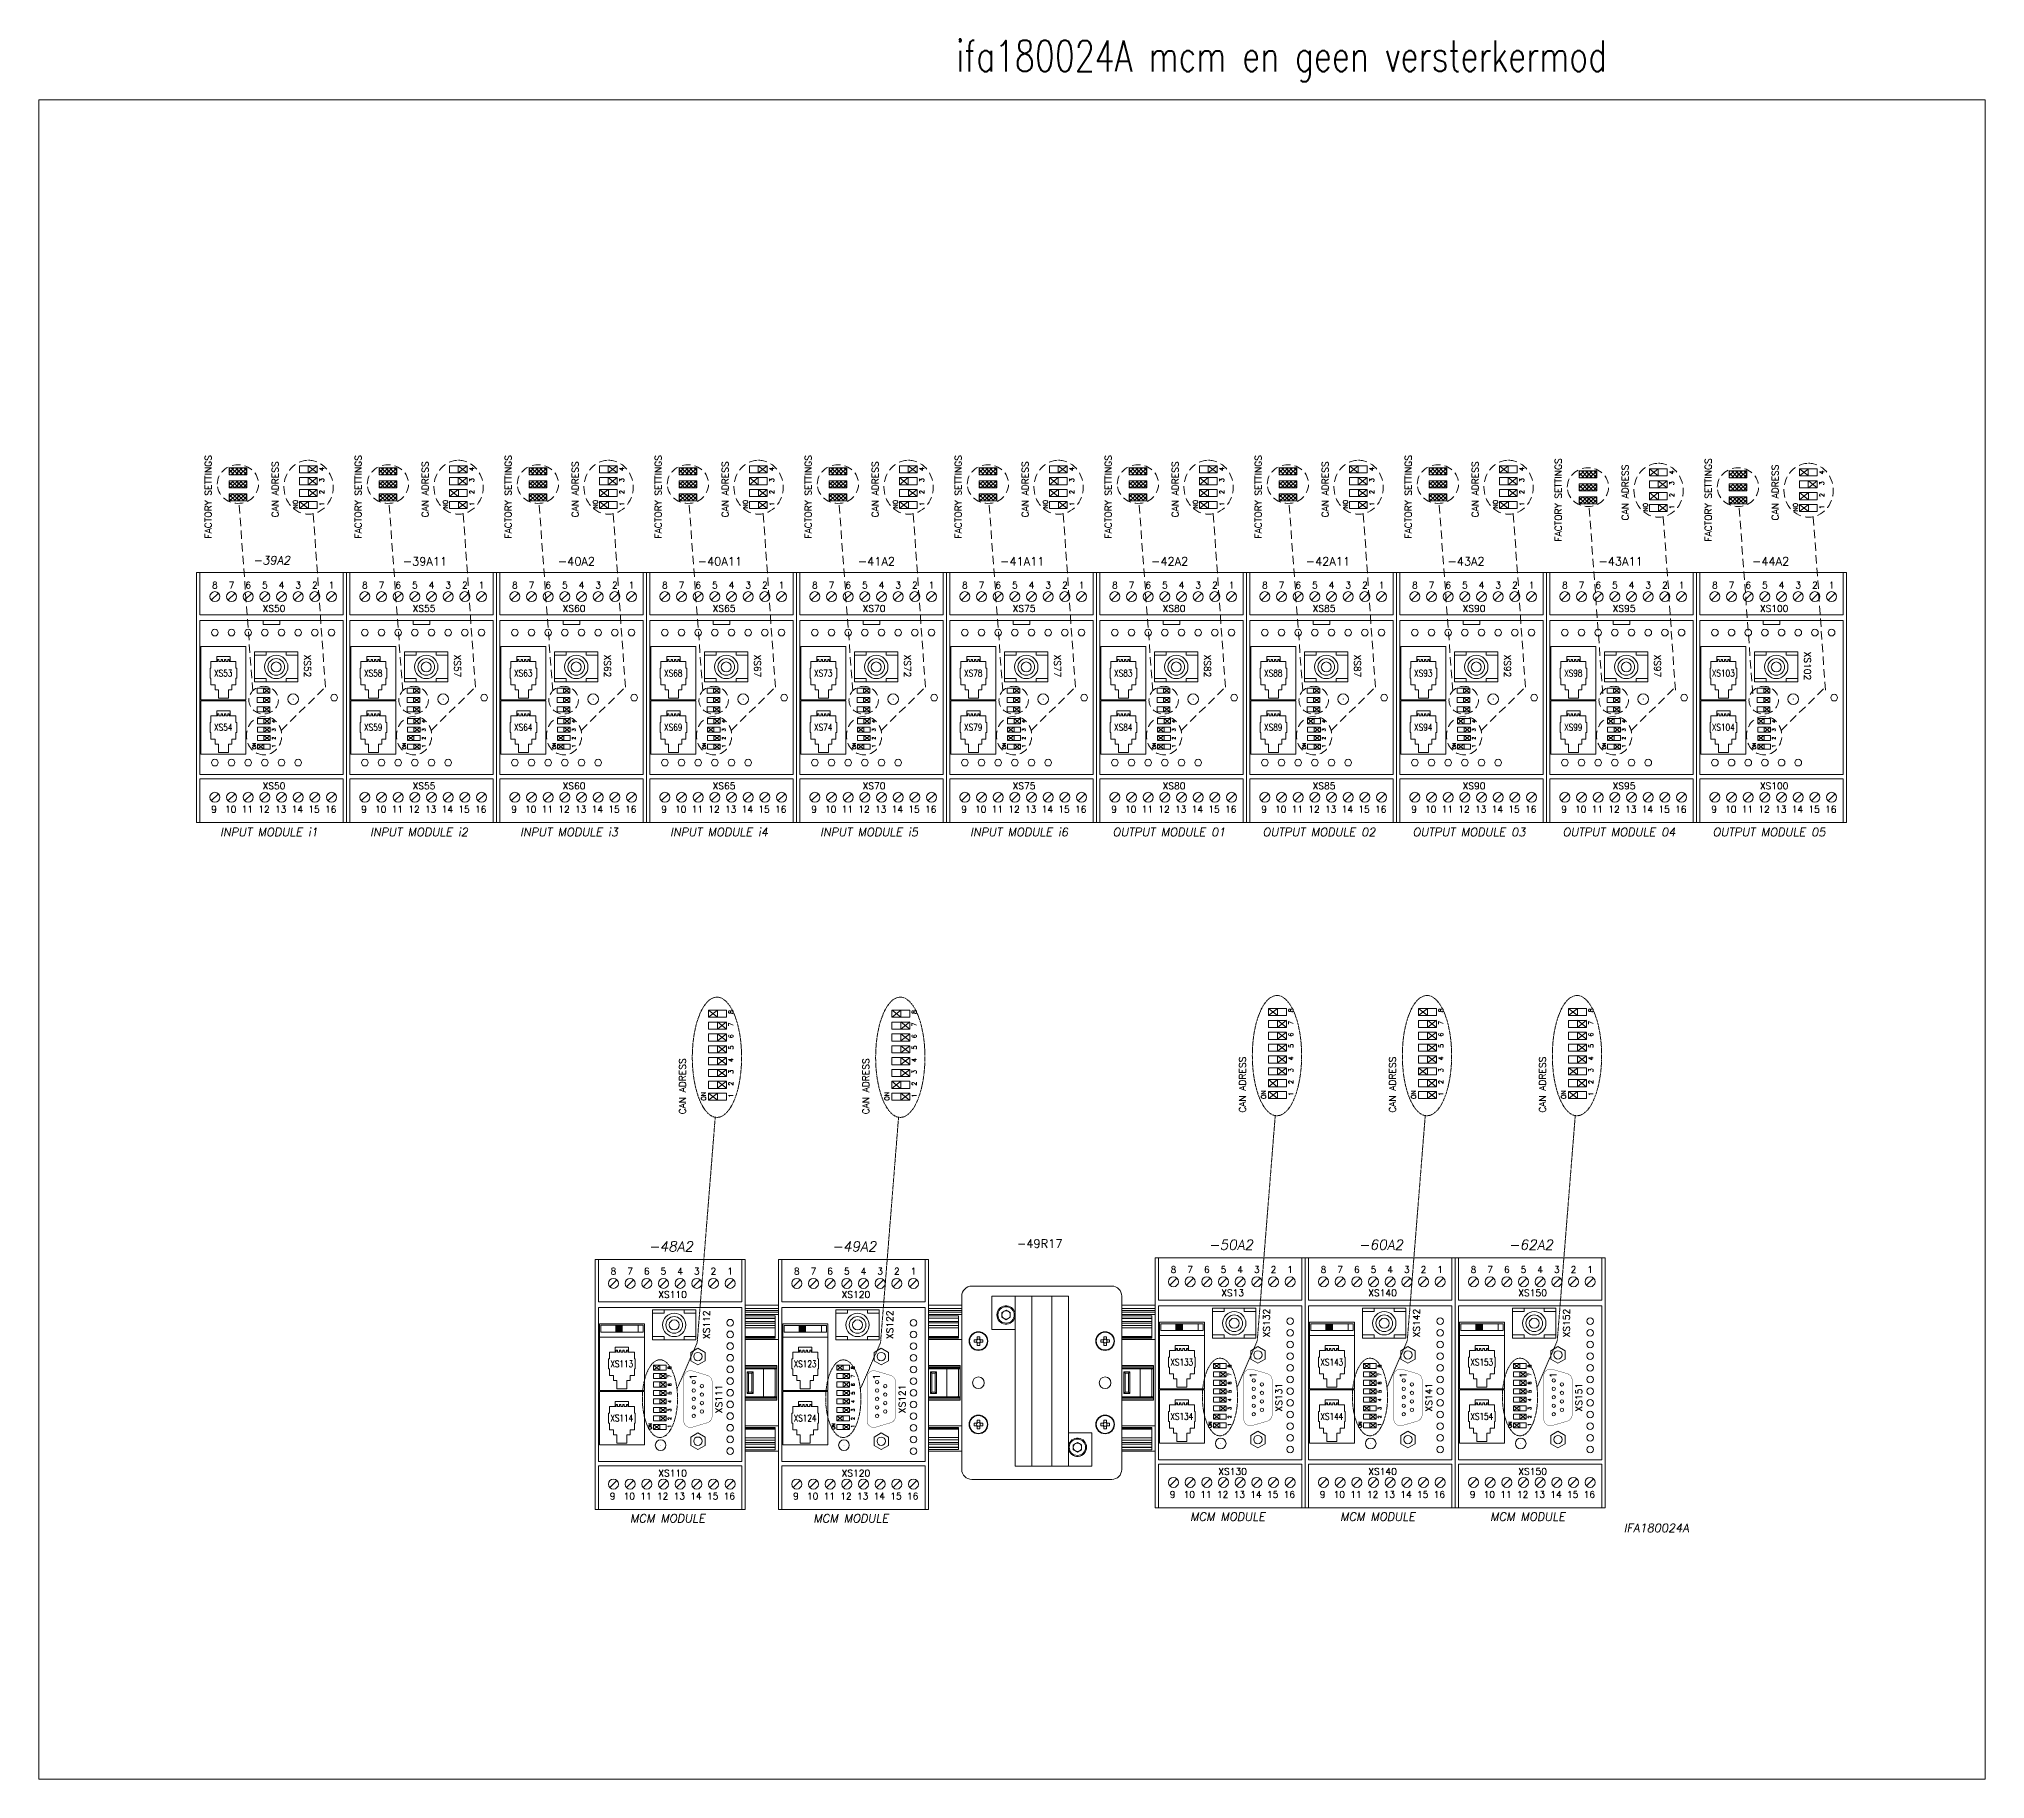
# Model space of a CAD drawing. Extents: x -2993 to 3661, y -4147 to -1441.
# Drawn here: x 1776 to 2360, y -3729 to -3207 of the extents above; entities that cross this region are included whole.
import ezdxf
from ezdxf.enums import TextEntityAlignment as Align

# ---------------------------------------------------------------- set-up
doc = ezdxf.new("R2010")
doc.units = 0
doc.header["$LTSCALE"] = 0.1
doc.header["$MEASUREMENT"] = 0
doc.linetypes.add('DASHED', pattern=[19.05, 12.7, -6.35])
doc.layers.get('0').update_dxf_attribs({"linetype": 'CONTINUOUS'})
doc.layers.add('DIM', color=5, linetype='CONTINUOUS')
doc.styles.get("Standard").update_dxf_attribs({"font": 'simplex.shx'})

msp = doc.modelspace()

# ---------------------------------------------------------------- texts
at = {"lineweight": 13, "text_generation_flag": 6}
for s, p in [('FACTORY SETTINGS', (1827.73, -3356.74)), ('FACTORY SETTINGS', (1872.73, -3356.74)), ('FACTORY SETTINGS', (1917.73, -3356.74)), ('FACTORY SETTINGS', (1962.73, -3356.74)), ('FACTORY SETTINGS', (2007.73, -3356.74)), ('FACTORY SETTINGS', (2052.73, -3356.74)), ('FACTORY SETTINGS', (2097.73, -3356.74)), ('FACTORY SETTINGS', (2142.73, -3356.74)), ('FACTORY SETTINGS', (2187.73, -3356.74)), ('FACTORY SETTINGS', (2232.73, -3357.66)), ('FACTORY SETTINGS', (2277.73, -3357.66)), ('CAN ADRESS', (1847.81, -3350.4)), ('CAN ADRESS', (1892.81, -3350.4)), ('CAN ADRESS', (1937.81, -3350.4)), ('CAN ADRESS', (1982.81, -3350.4)), ('CAN ADRESS', (2027.81, -3350.4)), ('CAN ADRESS', (2072.81, -3350.4)), ('CAN ADRESS', (2117.81, -3350.4)), ('CAN ADRESS', (2162.81, -3350.4)), ('CAN ADRESS', (2207.81, -3350.4)), ('CAN ADRESS', (2252.81, -3351.32)), ('CAN ADRESS', (2297.81, -3351.32))]:
    msp.add_text(s, height=2, rotation=270, dxfattribs=at).set_placement(p)
at = {"linetype": 'Continuous', "lineweight": 13, "text_generation_flag": 6}
for s, p in [('4', (1861.48, -3336.55)), ('3', (1861.48, -3339.83)), ('4', (1906.48, -3336.55)), ('3', (1906.48, -3339.83)), ('4', (1951.48, -3336.55)), ('3', (1951.48, -3339.83)), ('4', (1996.48, -3336.55)), ('3', (1996.48, -3339.83)), ('4', (2041.48, -3336.55)), ('3', (2041.48, -3339.83)), ('4', (2086.48, -3336.55)), ('3', (2086.48, -3339.83)), ('4', (2131.48, -3336.55)), ('3', (2131.48, -3339.83)), ('4', (2176.48, -3336.55)), ('3', (2176.48, -3339.83)), ('4', (2221.48, -3336.55)), ('3', (2221.48, -3339.83)), ('4', (2266.48, -3337.47)), ('4', (2311.48, -3337.47)), ('2', (1861.48, -3343.39)), ('2', (1906.48, -3343.39)), ('2', (1951.48, -3343.39)), ('2', (1996.48, -3343.39)), ('2', (2041.48, -3343.39)), ('2', (2086.48, -3343.39)), ('2', (2131.48, -3343.39)), ('2', (2176.48, -3343.39)), ('2', (2221.48, -3343.39)), ('3', (2266.48, -3340.75)), ('2', (2266.48, -3344.31)), ('3', (2311.48, -3340.75)), ('2', (2311.48, -3344.31)), ('1', (1861.48, -3346.95)), ('1', (1906.48, -3346.95)), ('1', (1951.48, -3346.95)), ('1', (1996.48, -3346.95)), ('1', (2041.48, -3346.95)), ('1', (2086.48, -3346.95)), ('1', (2131.48, -3346.95)), ('1', (2176.48, -3346.95)), ('1', (2221.48, -3346.95)), ('1', (2266.48, -3347.87)), ('1', (2311.48, -3347.87))]:
    msp.add_text(s, height=1.4, rotation=270, dxfattribs=at).set_placement(p)
at = {"linetype": 'Continuous', "lineweight": 13}
for s, height, rotation, p in [('ON', 1.4, 270, (1852.17, -3345.14)), ('ON', 1.4, 270, (1897.17, -3345.14)), ('ON', 1.4, 270, (1942.17, -3345.14)), ('ON', 1.4, 270, (1987.17, -3345.14)), ('ON', 1.4, 270, (2032.17, -3345.14)), ('ON', 1.4, 270, (2077.17, -3345.14)), ('ON', 1.4, 270, (2122.17, -3345.14)), ('ON', 1.4, 270, (2167.17, -3345.14)), ('ON', 1.4, 270, (2212.17, -3345.14)), ('ON', 1.4, 270, (2257.17, -3346.06)), ('ON', 1.4, 270, (2302.17, -3346.06)), ('4', 1, 90, (1846.87, -3412)), ('3', 1, 90, (1846.87, -3414.54)), ('4', 1, 90, (1891.87, -3412)), ('3', 1, 90, (1891.87, -3414.54)), ('4', 1, 90, (1936.87, -3412)), ('3', 1, 90, (1936.87, -3414.54)), ('4', 1, 90, (1981.87, -3412)), ('3', 1, 90, (1981.87, -3414.54)), ('4', 1, 90, (2026.87, -3412)), ('3', 1, 90, (2026.87, -3414.54)), ('4', 1, 90, (2071.87, -3412)), ('3', 1, 90, (2071.87, -3414.54)), ('4', 1, 90, (2116.87, -3412)), ('3', 1, 90, (2116.87, -3414.54)), ('4', 1, 90, (2161.87, -3412)), ('3', 1, 90, (2161.87, -3414.54)), ('4', 1, 90, (2206.87, -3412)), ('3', 1, 90, (2206.87, -3414.54)), ('4', 1, 90, (2251.87, -3412)), ('3', 1, 90, (2251.87, -3414.54)), ('4', 1, 90, (2296.87, -3412)), ('3', 1, 90, (2296.87, -3414.54)), ('ON', 1, 90, (1841.01, -3419.94)), ('2', 1, 90, (1846.87, -3417.08)), ('1', 1, 90, (1846.87, -3419.43)), ('ON', 1, 90, (1886.01, -3419.94)), ('2', 1, 90, (1891.87, -3417.08)), ('1', 1, 90, (1891.87, -3419.43)), ('ON', 1, 90, (1931.01, -3419.94)), ('2', 1, 90, (1936.87, -3417.08)), ('1', 1, 90, (1936.87, -3419.43)), ('ON', 1, 90, (1976.01, -3419.94)), ('2', 1, 90, (1981.87, -3417.08)), ('1', 1, 90, (1981.87, -3419.43)), ('ON', 1, 90, (2021.01, -3419.94)), ('2', 1, 90, (2026.87, -3417.08)), ('1', 1, 90, (2026.87, -3419.43)), ('ON', 1, 90, (2066.01, -3419.94)), ('2', 1, 90, (2071.87, -3417.08)), ('1', 1, 90, (2071.87, -3419.43)), ('ON', 1, 90, (2111.01, -3419.94)), ('2', 1, 90, (2116.87, -3417.08)), ('1', 1, 90, (2116.87, -3419.43)), ('ON', 1, 90, (2156.01, -3419.94)), ('2', 1, 90, (2161.87, -3417.08)), ('1', 1, 90, (2161.87, -3419.43)), ('ON', 1, 90, (2201.01, -3419.94)), ('2', 1, 90, (2206.87, -3417.08)), ('1', 1, 90, (2206.87, -3419.43)), ('ON', 1, 90, (2246.01, -3419.94)), ('2', 1, 90, (2251.87, -3417.08)), ('1', 1, 90, (2251.87, -3419.43)), ('ON', 1, 90, (2291.01, -3419.94)), ('2', 1, 90, (2296.87, -3417.08)), ('1', 1, 90, (2296.87, -3419.43)), ('8', 1.4, 90, (1984.23, -3499.34)), ('7', 1.4, 90, (1984.23, -3503.09)), ('8', 1.4, 90, (2039.23, -3499.34)), ('7', 1.4, 90, (2039.23, -3503.09)), ('8', 1.4, 90, (2152.23, -3498.84)), ('7', 1.4, 90, (2152.23, -3502.59)), ('8', 1.4, 90, (2197.23, -3498.84)), ('7', 1.4, 90, (2197.23, -3502.59)), ('8', 1.4, 90, (2242.23, -3498.84)), ('7', 1.4, 90, (2242.23, -3502.59)), ('6', 1.4, 90, (1984.23, -3506.65)), ('6', 1.4, 90, (2039.23, -3506.65)), ('6', 1.4, 90, (2152.23, -3506.15)), ('5', 1.4, 90, (2152.23, -3509.51)), ('6', 1.4, 90, (2197.23, -3506.15)), ('5', 1.4, 90, (2197.23, -3509.51)), ('6', 1.4, 90, (2242.23, -3506.15)), ('5', 1.4, 90, (2242.23, -3509.51)), ('5', 1.4, 90, (1984.23, -3510)), ('4', 1.4, 90, (1984.23, -3513.76)), ('5', 1.4, 90, (2039.23, -3510.01)), ('4', 1.4, 90, (2039.23, -3513.76)), ('4', 1.4, 90, (2152.23, -3513.26)), ('4', 1.4, 90, (2197.23, -3513.26)), ('4', 1.4, 90, (2242.23, -3513.26)), ('3', 1.4, 90, (1984.23, -3517.31)), ('2', 1.4, 90, (1984.23, -3520.87)), ('3', 1.4, 90, (2039.23, -3517.32)), ('2', 1.4, 90, (2039.23, -3520.87)), ('3', 1.4, 90, (2152.23, -3516.82)), ('2', 1.4, 90, (2152.23, -3520.37)), ('3', 1.4, 90, (2197.23, -3516.82)), ('2', 1.4, 90, (2197.23, -3520.37)), ('3', 1.4, 90, (2242.23, -3516.82)), ('2', 1.4, 90, (2242.23, -3520.37)), ('ON', 1.4, 90, (1976.03, -3525.37)), ('1', 1.4, 90, (1984.23, -3524.43)), ('ON', 1.4, 90, (2031.03, -3525.37)), ('1', 1.4, 90, (2039.23, -3524.43)), ('ON', 1.4, 90, (2144.03, -3524.87)), ('1', 1.4, 90, (2152.23, -3523.93)), ('ON', 1.4, 90, (2189.03, -3524.87)), ('1', 1.4, 90, (2197.23, -3523.93)), ('ON', 1.4, 90, (2234.03, -3524.87)), ('1', 1.4, 90, (2242.23, -3523.93)), ('8', 1, 90, (1965.62, -3605.91)), ('7', 1, 90, (1965.62, -3608.45)), ('8', 1, 90, (2020.62, -3605.91)), ('7', 1, 90, (2020.62, -3608.45)), ('8', 1, 90, (2133.62, -3605.41)), ('7', 1, 90, (2133.62, -3607.95)), ('8', 1, 90, (2178.62, -3605.41)), ('7', 1, 90, (2178.62, -3607.95)), ('8', 1, 90, (2223.62, -3605.41)), ('7', 1, 90, (2223.62, -3607.95)), ('6', 1, 90, (1965.62, -3610.99)), ('5', 1, 90, (1965.62, -3613.53)), ('6', 1, 90, (2020.62, -3610.99)), ('5', 1, 90, (2020.62, -3613.53)), ('6', 1, 90, (2133.62, -3610.49)), ('5', 1, 90, (2133.62, -3613.03)), ('6', 1, 90, (2178.62, -3610.49)), ('5', 1, 90, (2178.62, -3613.03)), ('6', 1, 90, (2223.62, -3610.49)), ('5', 1, 90, (2223.62, -3613.03)), ('4', 1, 90, (1965.62, -3616.07)), ('3', 1, 90, (1965.62, -3618.61)), ('4', 1, 90, (2020.62, -3616.07)), ('3', 1, 90, (2020.62, -3618.61)), ('4', 1, 90, (2133.62, -3615.57)), ('3', 1, 90, (2133.62, -3618.11)), ('4', 1, 90, (2178.62, -3615.57)), ('3', 1, 90, (2178.62, -3618.11)), ('4', 1, 90, (2223.62, -3615.57)), ('3', 1, 90, (2223.62, -3618.11)), ('ON', 1, 90, (1959.76, -3624.02)), ('2', 1, 90, (1965.62, -3621.15)), ('1', 1, 90, (1965.62, -3623.5)), ('ON', 1, 90, (2014.76, -3624.02)), ('2', 1, 90, (2020.62, -3621.15)), ('1', 1, 90, (2020.62, -3623.5)), ('ON', 1, 90, (2127.76, -3623.52)), ('2', 1, 90, (2133.62, -3620.65)), ('1', 1, 90, (2133.62, -3623)), ('ON', 1, 90, (2172.76, -3623.52)), ('2', 1, 90, (2178.62, -3620.65)), ('1', 1, 90, (2178.62, -3623)), ('ON', 1, 90, (2217.76, -3623.52)), ('2', 1, 90, (2223.62, -3620.65)), ('1', 1, 90, (2223.62, -3623))]:
    msp.add_text(s, height=height, rotation=rotation, dxfattribs=at).set_placement(p)
at = {"lineweight": 13, "oblique": 10, "text_generation_flag": 6}
for s, p in [('-39A2', (1845.76, -3364.5)), ('INPUT MODULE i1', (1844.96, -3446.04)), ('INPUT MODULE i2', (1889.96, -3446.04)), ('INPUT MODULE i3', (1934.96, -3446.04)), ('INPUT MODULE i4', (1979.96, -3446.04)), ('INPUT MODULE i5', (2024.96, -3446.04)), ('INPUT MODULE i6', (2069.96, -3446.04)), ('OUTPUT MODULE 01', (2114.96, -3446.04)), ('OUTPUT MODULE 02', (2159.96, -3446.04)), ('OUTPUT MODULE 03', (2204.96, -3446.04)), ('OUTPUT MODULE 04', (2249.96, -3446.04)), ('OUTPUT MODULE 05', (2294.96, -3446.04)), ('IFA180024A', (2261.15, -3654.77))]:
    msp.add_text(s, height=2.5, rotation=180, dxfattribs=at).set_placement(p, align=Align.CENTER)
at = {"lineweight": 13}
for s, height, p in [('-39A11', 2.5, (1891.74, -3364.83)), ('-40A2', 2.5, (1937.18, -3364.83)), ('-40A11', 2.5, (1980.22, -3364.83)), ('-41A2', 2.5, (2027.18, -3364.83)), ('-41A11', 2.5, (2070.91, -3364.83)), ('-42A2', 2.5, (2115.15, -3364.83)), ('-42A11', 2.5, (2162.62, -3364.83)), ('-43A2', 2.5, (2204.06, -3364.83)), ('-43A11', 2.5, (2250.42, -3364.83)), ('-44A2', 2.5, (2295.42, -3364.83)), ('-49R17', 2.5, (2076.16, -3569.47)), ('8', 2, (1948.27, -3577.53)), ('7', 2, (1953.27, -3577.53)), ('6', 2, (1958.27, -3577.53)), ('5', 2, (1963.27, -3577.53)), ('4', 2, (1968.27, -3577.53)), ('3', 2, (1973.27, -3577.53)), ('2', 2, (1978.27, -3577.53)), ('1', 2, (1983.27, -3577.53)), ('8', 2, (2003.27, -3577.53)), ('7', 2, (2008.27, -3577.53)), ('6', 2, (2013.27, -3577.53)), ('5', 2, (2018.27, -3577.53)), ('4', 2, (2023.27, -3577.53)), ('3', 2, (2028.27, -3577.53)), ('2', 2, (2033.27, -3577.53)), ('1', 2, (2038.27, -3577.53)), ('8', 2, (2116.27, -3577.03)), ('7', 2, (2121.27, -3577.03)), ('6', 2, (2126.27, -3577.03)), ('5', 2, (2131.27, -3577.03)), ('4', 2, (2136.27, -3577.03)), ('3', 2, (2141.27, -3577.03)), ('2', 2, (2146.27, -3577.03)), ('1', 2, (2151.27, -3577.03)), ('8', 2, (2161.27, -3577.03)), ('7', 2, (2166.27, -3577.03)), ('6', 2, (2171.27, -3577.03)), ('5', 2, (2176.27, -3577.03)), ('4', 2, (2181.27, -3577.03)), ('3', 2, (2186.27, -3577.03)), ('2', 2, (2191.27, -3577.03)), ('1', 2, (2196.27, -3577.03)), ('8', 2, (2206.27, -3577.03)), ('7', 2, (2211.27, -3577.03)), ('6', 2, (2216.27, -3577.03)), ('5', 2, (2221.27, -3577.03)), ('4', 2, (2226.27, -3577.03)), ('3', 2, (2231.27, -3577.03)), ('2', 2, (2236.27, -3577.03)), ('1', 2, (2241.27, -3577.03)), ('XS110', 2, (1966.02, -3584.53)), ('XS120', 2, (2021.02, -3584.53)), ('XS13', 2, (2134.02, -3584.03)), ('XS140', 2, (2179.02, -3584.03)), ('XS150', 2, (2224.02, -3584.03)), ('XS110', 2, (1966.02, -3638.07)), ('XS120', 2, (2021.02, -3638.08)), ('XS130', 2, (2134.02, -3637.58)), ('XS140', 2, (2179.02, -3637.58)), ('XS150', 2, (2224.02, -3637.58))]:
    msp.add_text(s, height=height, dxfattribs=at).set_placement(p, align=Align.CENTER)
at = {"lineweight": 13, "text_generation_flag": 6}
for s, p in [('8', (1828.71, -3371.69)), ('7', (1833.71, -3371.69)), ('6', (1838.71, -3371.69)), ('5', (1843.71, -3371.69)), ('4', (1848.71, -3371.69)), ('3', (1853.71, -3371.69)), ('2', (1858.71, -3371.69)), ('1', (1863.71, -3371.69)), ('8', (1873.71, -3371.69)), ('7', (1878.71, -3371.69)), ('6', (1883.71, -3371.69)), ('5', (1888.71, -3371.69)), ('4', (1893.71, -3371.69)), ('3', (1898.71, -3371.69)), ('2', (1903.71, -3371.69)), ('1', (1908.71, -3371.69)), ('8', (1918.71, -3371.69)), ('7', (1923.71, -3371.69)), ('6', (1928.71, -3371.69)), ('5', (1933.71, -3371.69)), ('4', (1938.71, -3371.69)), ('3', (1943.71, -3371.69)), ('2', (1948.71, -3371.69)), ('1', (1953.71, -3371.69)), ('8', (1963.71, -3371.69)), ('7', (1968.71, -3371.69)), ('6', (1973.71, -3371.69)), ('5', (1978.71, -3371.69)), ('4', (1983.71, -3371.69)), ('3', (1988.71, -3371.69)), ('2', (1993.71, -3371.69)), ('1', (1998.71, -3371.69)), ('8', (2008.71, -3371.69)), ('7', (2013.71, -3371.69)), ('6', (2018.71, -3371.69)), ('5', (2023.71, -3371.69)), ('4', (2028.71, -3371.69)), ('3', (2033.71, -3371.69)), ('2', (2038.71, -3371.69)), ('1', (2043.71, -3371.69)), ('8', (2053.71, -3371.69)), ('7', (2058.71, -3371.69)), ('6', (2063.71, -3371.69)), ('5', (2068.71, -3371.69)), ('4', (2073.71, -3371.69)), ('3', (2078.71, -3371.69)), ('2', (2083.71, -3371.69)), ('1', (2088.71, -3371.69)), ('8', (2098.71, -3371.69)), ('7', (2103.71, -3371.69)), ('6', (2108.71, -3371.69)), ('5', (2113.71, -3371.69)), ('4', (2118.71, -3371.69)), ('3', (2123.71, -3371.69)), ('2', (2128.71, -3371.69)), ('1', (2133.71, -3371.69)), ('8', (2143.71, -3371.69)), ('7', (2148.71, -3371.69)), ('6', (2153.71, -3371.69)), ('5', (2158.71, -3371.69)), ('4', (2163.71, -3371.69)), ('3', (2168.71, -3371.69)), ('2', (2173.71, -3371.69)), ('1', (2178.71, -3371.69)), ('8', (2188.71, -3371.69)), ('7', (2193.71, -3371.69)), ('6', (2198.71, -3371.69)), ('5', (2203.71, -3371.69)), ('4', (2208.71, -3371.69)), ('3', (2213.71, -3371.69)), ('2', (2218.71, -3371.69)), ('1', (2223.71, -3371.69)), ('8', (2233.71, -3371.69)), ('7', (2238.71, -3371.69)), ('6', (2243.71, -3371.69)), ('5', (2248.71, -3371.69)), ('4', (2253.71, -3371.69)), ('3', (2258.71, -3371.69)), ('2', (2263.71, -3371.69)), ('1', (2268.71, -3371.69)), ('8', (2278.71, -3371.69)), ('7', (2283.71, -3371.69)), ('6', (2288.71, -3371.69)), ('5', (2293.71, -3371.69)), ('4', (2298.71, -3371.69)), ('3', (2303.71, -3371.69)), ('2', (2308.71, -3371.69)), ('1', (2313.71, -3371.69)), ('XS50', (1846.46, -3378.69)), ('XS55', (1891.46, -3378.69)), ('XS60', (1936.46, -3378.69)), ('XS65', (1981.46, -3378.69)), ('XS70', (2026.46, -3378.69)), ('XS75', (2071.46, -3378.69)), ('XS80', (2116.46, -3378.69)), ('XS85', (2161.46, -3378.69)), ('XS90', (2206.46, -3378.69)), ('XS95', (2251.46, -3378.69)), ('XS100', (2296.46, -3378.69)), ('XS50', (1846.46, -3431.94)), ('XS55', (1891.46, -3431.94)), ('XS60', (1936.46, -3431.94)), ('XS65', (1981.46, -3431.94)), ('XS70', (2026.46, -3431.94)), ('XS75', (2071.46, -3431.94)), ('XS80', (2116.46, -3431.94)), ('XS85', (2161.46, -3431.94)), ('XS90', (2206.46, -3431.94)), ('XS95', (2251.46, -3431.94)), ('XS100', (2296.46, -3431.94)), ('9', (1828.46, -3438.96)), ('10', (1833.46, -3438.96)), ('11', (1838.46, -3438.96)), ('12', (1843.46, -3438.96)), ('13', (1848.46, -3438.96)), ('14', (1853.46, -3438.96)), ('15', (1858.46, -3438.96)), ('16', (1863.46, -3438.96)), ('9', (1873.46, -3438.96)), ('10', (1878.46, -3438.96)), ('11', (1883.46, -3438.96)), ('12', (1888.46, -3438.96)), ('13', (1893.46, -3438.96)), ('14', (1898.46, -3438.96)), ('15', (1903.46, -3438.96)), ('16', (1908.46, -3438.96)), ('9', (1918.46, -3438.96)), ('10', (1923.46, -3438.96)), ('11', (1928.46, -3438.96)), ('12', (1933.46, -3438.96)), ('13', (1938.46, -3438.96)), ('14', (1943.46, -3438.96)), ('15', (1948.46, -3438.96)), ('16', (1953.46, -3438.96)), ('9', (1963.46, -3438.96)), ('10', (1968.46, -3438.96)), ('11', (1973.46, -3438.96)), ('12', (1978.46, -3438.96)), ('13', (1983.46, -3438.96)), ('14', (1988.46, -3438.96)), ('15', (1993.46, -3438.96)), ('16', (1998.46, -3438.96)), ('9', (2008.46, -3438.96)), ('10', (2013.46, -3438.96)), ('11', (2018.46, -3438.96)), ('12', (2023.46, -3438.96)), ('13', (2028.46, -3438.96)), ('14', (2033.46, -3438.96)), ('15', (2038.46, -3438.96)), ('16', (2043.46, -3438.96)), ('9', (2053.46, -3438.96)), ('10', (2058.46, -3438.96)), ('11', (2063.46, -3438.96)), ('12', (2068.46, -3438.96)), ('13', (2073.46, -3438.96)), ('14', (2078.46, -3438.96)), ('15', (2083.46, -3438.96)), ('16', (2088.46, -3438.96)), ('9', (2098.46, -3438.96)), ('10', (2103.46, -3438.96)), ('11', (2108.46, -3438.96)), ('12', (2113.46, -3438.96)), ('13', (2118.46, -3438.96)), ('14', (2123.46, -3438.96)), ('15', (2128.46, -3438.96)), ('16', (2133.46, -3438.96)), ('9', (2143.46, -3438.96)), ('10', (2148.46, -3438.96)), ('11', (2153.46, -3438.96)), ('12', (2158.46, -3438.96)), ('13', (2163.46, -3438.96)), ('14', (2168.46, -3438.96)), ('15', (2173.46, -3438.96)), ('16', (2178.46, -3438.96)), ('9', (2188.46, -3438.96)), ('10', (2193.46, -3438.96)), ('11', (2198.46, -3438.96)), ('12', (2203.46, -3438.96)), ('13', (2208.46, -3438.96)), ('14', (2213.46, -3438.96)), ('15', (2218.46, -3438.96)), ('16', (2223.46, -3438.96)), ('9', (2233.46, -3438.96)), ('10', (2238.46, -3438.96)), ('11', (2243.46, -3438.96)), ('12', (2248.46, -3438.96)), ('13', (2253.46, -3438.96)), ('14', (2258.46, -3438.96)), ('15', (2263.46, -3438.96)), ('16', (2268.46, -3438.96)), ('9', (2278.46, -3438.96)), ('10', (2283.46, -3438.96)), ('11', (2288.46, -3438.96)), ('12', (2293.46, -3438.96)), ('13', (2298.46, -3438.96)), ('14', (2303.46, -3438.96)), ('15', (2308.46, -3438.96)), ('16', (2313.46, -3438.96)), ('9', (1948.02, -3644.97)), ('10', (1953.02, -3644.97)), ('11', (1958.02, -3644.97)), ('12', (1963.02, -3644.97)), ('13', (1968.02, -3644.97)), ('14', (1973.02, -3644.97)), ('15', (1978.02, -3644.97)), ('16', (1983.02, -3644.97)), ('9', (2003.02, -3644.98)), ('10', (2008.02, -3644.98)), ('11', (2013.02, -3644.98)), ('12', (2018.02, -3644.98)), ('13', (2023.02, -3644.98)), ('14', (2028.02, -3644.98)), ('15', (2033.02, -3644.98)), ('16', (2038.02, -3644.98)), ('9', (2116.02, -3644.48)), ('10', (2121.02, -3644.48)), ('11', (2126.02, -3644.48)), ('12', (2131.02, -3644.48)), ('13', (2136.02, -3644.48)), ('14', (2141.02, -3644.48)), ('15', (2146.02, -3644.48)), ('16', (2151.02, -3644.48)), ('9', (2161.02, -3644.48)), ('10', (2166.02, -3644.48)), ('11', (2171.02, -3644.48)), ('12', (2176.02, -3644.48)), ('13', (2181.02, -3644.48)), ('14', (2186.02, -3644.48)), ('15', (2191.02, -3644.48)), ('16', (2196.02, -3644.48)), ('9', (2206.02, -3644.48)), ('10', (2211.02, -3644.48)), ('11', (2216.02, -3644.48)), ('12', (2221.02, -3644.48)), ('13', (2226.02, -3644.48)), ('14', (2231.02, -3644.48)), ('15', (2236.02, -3644.48)), ('16', (2241.02, -3644.48))]:
    msp.add_text(s, height=2, rotation=180, dxfattribs=at).set_placement(p, align=Align.CENTER)
at = {"lineweight": 13}
for s, rotation, p in [('XS52', 270, (1856.46, -3394.95)), ('XS57', 270, (1901.46, -3394.95)), ('XS62', 270, (1946.46, -3394.95)), ('XS67', 270, (1991.46, -3394.95)), ('XS72', 270, (2036.46, -3394.95)), ('XS77', 270, (2081.46, -3394.95)), ('XS82', 270, (2126.46, -3394.95)), ('XS87', 270, (2171.46, -3394.95)), ('XS92', 270, (2216.46, -3394.95)), ('XS97', 270, (2261.46, -3394.95)), ('XS102', 270, (2306.46, -3394.95)), ('XS112', 90, (1976.17, -3592.57)), ('XS122', 90, (2031.17, -3592.57)), ('XS132', 90, (2144.17, -3592.07)), ('XS142', 90, (2189.17, -3592.07)), ('XS152', 90, (2234.17, -3592.07)), ('XS111', 90, (1979.87, -3614.83)), ('XS121', 90, (2034.87, -3614.83)), ('XS131', 90, (2147.87, -3614.33)), ('XS141', 90, (2192.87, -3614.33)), ('XS151', 90, (2237.87, -3614.33))]:
    msp.add_text(s, height=2, rotation=rotation, dxfattribs=at).set_placement(p, align=Align.MIDDLE_CENTER)
at = {"lineweight": 13, "text_generation_flag": 6, "width": 0.8}
for s, p in [('XS53', (1831.21, -3397.11)), ('XS58', (1876.21, -3397.11)), ('XS63', (1921.21, -3397.11)), ('XS68', (1966.21, -3397.11)), ('XS73', (2011.21, -3397.11)), ('XS78', (2056.21, -3397.11)), ('XS83', (2101.21, -3397.11)), ('XS88', (2146.21, -3397.11)), ('XS93', (2191.21, -3397.11)), ('XS98', (2236.21, -3397.11)), ('XS103', (2281.21, -3397.11)), ('XS54', (1831.21, -3413.36)), ('XS59', (1876.21, -3413.36)), ('XS64', (1921.21, -3413.36)), ('XS69', (1966.21, -3413.36)), ('XS74', (2011.21, -3413.36)), ('XS79', (2056.21, -3413.36)), ('XS84', (2101.21, -3413.36)), ('XS89', (2146.21, -3413.36)), ('XS94', (2191.21, -3413.36)), ('XS99', (2236.21, -3413.36)), ('XS104', (2281.21, -3413.36))]:
    msp.add_text(s, height=2, rotation=180, dxfattribs=at).set_placement(p, align=Align.MIDDLE_CENTER)
at = {"lineweight": 13}
for p in [(1969.98, -3529.46), (2024.98, -3529.46), (2137.98, -3528.96), (2182.98, -3528.96), (2227.98, -3528.96)]:
    msp.add_text('CAN ADRESS', height=2, rotation=90, dxfattribs=at).set_placement(p)
at = {"lineweight": 13, "oblique": 10}
for s, height, p in [('-50A2', 3, (2133.51, -3570.06)), ('-60A2', 3, (2178.51, -3570.06)), ('-62A2', 3, (2223.51, -3570.06)), ('-48A2', 3, (1965.51, -3570.56)), ('-49A2', 3, (2020.51, -3570.56)), ('MCM MODULE', 2.5, (1964.52, -3651.9)), ('MCM MODULE', 2.5, (2019.52, -3651.91)), ('MCM MODULE', 2.5, (2132.52, -3651.41)), ('MCM MODULE', 2.5, (2177.52, -3651.41)), ('MCM MODULE', 2.5, (2222.52, -3651.41))]:
    msp.add_text(s, height=height, dxfattribs=at).set_placement(p, align=Align.CENTER)
at = {"lineweight": 13, "width": 0.8}
for s, p in [('XS113', (1950.77, -3604.3)), ('XS123', (2005.77, -3604.31)), ('XS133', (2118.77, -3603.81)), ('XS143', (2163.77, -3603.81)), ('XS153', (2208.77, -3603.81)), ('XS114', (1950.77, -3620.55)), ('XS124', (2005.77, -3620.56)), ('XS134', (2118.77, -3620.06)), ('XS144', (2163.77, -3620.06)), ('XS154', (2208.77, -3620.06))]:
    msp.add_text(s, height=2, dxfattribs=at).set_placement(p, align=Align.MIDDLE_CENTER)
at = {"lineweight": 13}
for p in [(2141.21, -3607.72), (2186.21, -3607.72), (2231.21, -3607.72), (1973.21, -3608.22), (2028.21, -3608.22)]:
    msp.add_text('1', height=2, rotation=90, dxfattribs=at).set_placement(p, align=Align.CENTER)
at = {"layer": 'DIM', "lineweight": 13, "width": 0.75}
msp.add_text('ifa180024A mcm en geen versterkermod', height=9.3018, dxfattribs=at).set_placement((2051.08, -3216.6))

# ---------------------------------------------------------------- hatches: boundary and pattern name
at = {"lineweight": 13}
h = msp.add_hatch(dxfattribs=at)
h.set_pattern_fill('ANSI37', color=256, angle=180, style=0)
h.set_pattern_definition([(225, (3222.30596, -1324.89315), (0.0883883476, -0.0883883476), []), (315, (3222.30596, -1324.89315), (0.0883883476, 0.0883883476), [])])
h.paths.add_polyline_path([(1949.03, -3594.78), (1950.94, -3594.78), (1950.94, -3592.75), (1949.03, -3592.75)])
h = msp.add_hatch(dxfattribs=at)
h.set_pattern_fill('ANSI37', color=256, angle=180, style=0)
h.set_pattern_definition([(225, (3277.30596, -1324.89629), (0.0883883476, -0.0883883476), []), (315, (3277.30596, -1324.89629), (0.0883883476, 0.0883883476), [])])
h.paths.add_polyline_path([(2004.03, -3594.78), (2005.94, -3594.78), (2005.94, -3592.76), (2004.03, -3592.76)])
h = msp.add_hatch(dxfattribs=at)
h.set_pattern_fill('ANSI37', color=256, angle=180, style=0)
h.set_pattern_definition([(225, (3390.30596, -1324.39629), (0.0883883476, -0.0883883476), []), (315, (3390.30596, -1324.39629), (0.0883883476, 0.0883883476), [])])
h.paths.add_polyline_path([(2117.03, -3594.28), (2118.94, -3594.28), (2118.94, -3592.26), (2117.03, -3592.26)])
h = msp.add_hatch(dxfattribs=at)
h.set_pattern_fill('ANSI37', color=256, angle=180, style=0)
h.set_pattern_definition([(225, (3435.30596, -1324.39629), (0.0883883476, -0.0883883476), []), (315, (3435.30596, -1324.39629), (0.0883883476, 0.0883883476), [])])
h.paths.add_polyline_path([(2162.03, -3594.28), (2163.94, -3594.28), (2163.94, -3592.26), (2162.03, -3592.26)])
h = msp.add_hatch(dxfattribs=at)
h.set_pattern_fill('ANSI37', color=256, angle=180, style=0)
h.set_pattern_definition([(225, (3480.30596, -1324.39629), (0.0883883476, -0.0883883476), []), (315, (3480.30596, -1324.39629), (0.0883883476, 0.0883883476), [])])
h.paths.add_polyline_path([(2207.03, -3594.28), (2208.94, -3594.28), (2208.94, -3592.26), (2207.03, -3592.26)])

# ---------------------------------------------------------------- linework, layer by layer
at = {"linetype": 'Continuous', "lineweight": 13}
for p, q in [((1832.99, -3335.48), (1838.32, -3335.48)), ((1832.99, -3337.62), (1832.99, -3335.48)), ((1838.32, -3337.62), (1832.99, -3337.62)), ((1832.99, -3339.4), (1838.32, -3339.4)), ((1832.99, -3341.53), (1832.99, -3339.4)), ((1835.62, -3337.62), (1835.62, -3335.48)), ((1835.62, -3341.53), (1835.62, -3339.4)), ((1838.32, -3335.48), (1838.32, -3337.62)), ((1838.32, -3339.4), (1838.32, -3341.53)), ((1854.06, -3334.91), (1859.4, -3334.91)), ((1854.06, -3337.05), (1854.06, -3334.91)), ((1859.4, -3337.05), (1854.06, -3337.05)), ((1854.06, -3338.47), (1859.4, -3338.47)), ((1854.06, -3340.6), (1854.06, -3338.47)), ((1856.7, -3337.05), (1856.7, -3334.91)), ((1856.7, -3340.6), (1856.7, -3338.47)), ((1859.4, -3334.91), (1859.4, -3337.05)), ((1859.4, -3338.47), (1859.4, -3340.6)), ((1877.99, -3335.48), (1883.32, -3335.48)), ((1877.99, -3337.62), (1877.99, -3335.48)), ((1883.32, -3337.62), (1877.99, -3337.62)), ((1877.99, -3339.4), (1883.32, -3339.4)), ((1877.99, -3341.53), (1877.99, -3339.4)), ((1880.62, -3337.62), (1880.62, -3335.48)), ((1880.62, -3341.53), (1880.62, -3339.4)), ((1883.32, -3335.48), (1883.32, -3337.62)), ((1883.32, -3339.4), (1883.32, -3341.53)), ((1899.06, -3334.91), (1904.4, -3334.91)), ((1899.06, -3337.05), (1899.06, -3334.91)), ((1904.4, -3337.05), (1899.06, -3337.05)), ((1899.06, -3338.47), (1904.4, -3338.47)), ((1899.06, -3340.6), (1899.06, -3338.47)), ((1901.7, -3337.05), (1901.7, -3334.91)), ((1901.7, -3340.6), (1901.7, -3338.47)), ((1904.4, -3334.91), (1904.4, -3337.05)), ((1904.4, -3338.47), (1904.4, -3340.6)), ((1922.99, -3335.48), (1928.32, -3335.48)), ((1922.99, -3337.62), (1922.99, -3335.48)), ((1928.32, -3337.62), (1922.99, -3337.62)), ((1922.99, -3339.4), (1928.32, -3339.4)), ((1922.99, -3341.53), (1922.99, -3339.4)), ((1925.62, -3337.62), (1925.62, -3335.48)), ((1925.62, -3341.53), (1925.62, -3339.4)), ((1928.32, -3335.48), (1928.32, -3337.62)), ((1928.32, -3339.4), (1928.32, -3341.53)), ((1944.06, -3334.91), (1949.4, -3334.91)), ((1944.06, -3337.05), (1944.06, -3334.91)), ((1949.4, -3337.05), (1944.06, -3337.05)), ((1944.06, -3338.47), (1949.4, -3338.47)), ((1944.06, -3340.6), (1944.06, -3338.47)), ((1946.7, -3337.05), (1946.7, -3334.91)), ((1946.7, -3340.6), (1946.7, -3338.47)), ((1949.4, -3334.91), (1949.4, -3337.05)), ((1949.4, -3338.47), (1949.4, -3340.6)), ((1967.99, -3335.48), (1973.32, -3335.48)), ((1967.99, -3337.62), (1967.99, -3335.48)), ((1973.32, -3337.62), (1967.99, -3337.62)), ((1967.99, -3339.4), (1973.32, -3339.4)), ((1967.99, -3341.53), (1967.99, -3339.4)), ((1970.62, -3337.62), (1970.62, -3335.48)), ((1970.62, -3341.53), (1970.62, -3339.4)), ((1973.32, -3335.48), (1973.32, -3337.62)), ((1973.32, -3339.4), (1973.32, -3341.53)), ((1989.06, -3334.91), (1994.4, -3334.91)), ((1989.06, -3337.05), (1989.06, -3334.91)), ((1994.4, -3337.05), (1989.06, -3337.05)), ((1989.06, -3338.47), (1994.4, -3338.47)), ((1989.06, -3340.6), (1989.06, -3338.47)), ((1991.7, -3337.05), (1991.7, -3334.91)), ((1991.7, -3340.6), (1991.7, -3338.47)), ((1994.4, -3334.91), (1994.4, -3337.05)), ((1994.4, -3338.47), (1994.4, -3340.6)), ((2012.99, -3335.48), (2018.32, -3335.48)), ((2012.99, -3337.62), (2012.99, -3335.48)), ((2018.32, -3337.62), (2012.99, -3337.62)), ((2012.99, -3339.4), (2018.32, -3339.4)), ((2012.99, -3341.53), (2012.99, -3339.4)), ((2015.62, -3337.62), (2015.62, -3335.48)), ((2015.62, -3341.53), (2015.62, -3339.4)), ((2018.32, -3335.48), (2018.32, -3337.62)), ((2018.32, -3339.4), (2018.32, -3341.53)), ((2034.06, -3334.91), (2039.4, -3334.91)), ((2034.06, -3337.05), (2034.06, -3334.91)), ((2039.4, -3337.05), (2034.06, -3337.05)), ((2034.06, -3338.47), (2039.4, -3338.47)), ((2034.06, -3340.6), (2034.06, -3338.47)), ((2036.7, -3337.05), (2036.7, -3334.91)), ((2036.7, -3340.6), (2036.7, -3338.47)), ((2039.4, -3334.91), (2039.4, -3337.05)), ((2039.4, -3338.47), (2039.4, -3340.6)), ((2057.99, -3335.48), (2063.32, -3335.48)), ((2057.99, -3337.62), (2057.99, -3335.48)), ((2063.32, -3337.62), (2057.99, -3337.62)), ((2057.99, -3339.4), (2063.32, -3339.4)), ((2057.99, -3341.53), (2057.99, -3339.4)), ((2060.62, -3337.62), (2060.62, -3335.48)), ((2060.62, -3341.53), (2060.62, -3339.4)), ((2063.32, -3335.48), (2063.32, -3337.62)), ((2063.32, -3339.4), (2063.32, -3341.53)), ((2079.06, -3334.91), (2084.4, -3334.91)), ((2079.06, -3337.05), (2079.06, -3334.91)), ((2084.4, -3337.05), (2079.06, -3337.05)), ((2079.06, -3338.47), (2084.4, -3338.47)), ((2079.06, -3340.6), (2079.06, -3338.47)), ((2081.7, -3337.05), (2081.7, -3334.91)), ((2081.7, -3340.6), (2081.7, -3338.47)), ((2084.4, -3334.91), (2084.4, -3337.05)), ((2084.4, -3338.47), (2084.4, -3340.6)), ((2102.99, -3335.48), (2108.32, -3335.48)), ((2102.99, -3337.62), (2102.99, -3335.48)), ((2108.32, -3337.62), (2102.99, -3337.62)), ((2102.99, -3339.4), (2108.32, -3339.4)), ((2102.99, -3341.53), (2102.99, -3339.4)), ((2105.62, -3337.62), (2105.62, -3335.48)), ((2105.62, -3341.53), (2105.62, -3339.4)), ((2108.32, -3335.48), (2108.32, -3337.62)), ((2108.32, -3339.4), (2108.32, -3341.53)), ((2124.06, -3334.91), (2129.4, -3334.91)), ((2124.06, -3337.05), (2124.06, -3334.91)), ((2129.4, -3337.05), (2124.06, -3337.05)), ((2124.06, -3338.47), (2129.4, -3338.47)), ((2124.06, -3340.6), (2124.06, -3338.47)), ((2126.7, -3337.05), (2126.7, -3334.91)), ((2126.7, -3340.6), (2126.7, -3338.47)), ((2129.4, -3334.91), (2129.4, -3337.05)), ((2129.4, -3338.47), (2129.4, -3340.6)), ((2147.99, -3335.48), (2153.32, -3335.48)), ((2147.99, -3337.62), (2147.99, -3335.48)), ((2153.32, -3337.62), (2147.99, -3337.62)), ((2147.99, -3339.4), (2153.32, -3339.4)), ((2147.99, -3341.53), (2147.99, -3339.4)), ((2150.62, -3337.62), (2150.62, -3335.48)), ((2150.62, -3341.53), (2150.62, -3339.4)), ((2153.32, -3335.48), (2153.32, -3337.62)), ((2153.32, -3339.4), (2153.32, -3341.53)), ((2169.06, -3334.91), (2174.4, -3334.91)), ((2169.06, -3337.05), (2169.06, -3334.91)), ((2174.4, -3337.05), (2169.06, -3337.05)), ((2169.06, -3338.47), (2174.4, -3338.47)), ((2169.06, -3340.6), (2169.06, -3338.47)), ((2171.7, -3337.05), (2171.7, -3334.91)), ((2171.7, -3340.6), (2171.7, -3338.47)), ((2174.4, -3334.91), (2174.4, -3337.05)), ((2174.4, -3338.47), (2174.4, -3340.6)), ((2192.99, -3335.48), (2198.32, -3335.48)), ((2192.99, -3337.62), (2192.99, -3335.48)), ((2198.32, -3337.62), (2192.99, -3337.62)), ((2192.99, -3339.4), (2198.32, -3339.4)), ((2192.99, -3341.53), (2192.99, -3339.4)), ((2195.62, -3337.62), (2195.62, -3335.48)), ((2195.62, -3341.53), (2195.62, -3339.4)), ((2198.32, -3335.48), (2198.32, -3337.62)), ((2198.32, -3339.4), (2198.32, -3341.53)), ((2214.06, -3334.91), (2219.4, -3334.91)), ((2214.06, -3337.05), (2214.06, -3334.91)), ((2219.4, -3337.05), (2214.06, -3337.05)), ((2214.06, -3338.47), (2219.4, -3338.47)), ((2214.06, -3340.6), (2214.06, -3338.47)), ((2216.7, -3337.05), (2216.7, -3334.91)), ((2216.7, -3340.6), (2216.7, -3338.47)), ((2219.4, -3334.91), (2219.4, -3337.05)), ((2219.4, -3338.47), (2219.4, -3340.6)), ((2237.99, -3336.4), (2243.32, -3336.4)), ((2237.99, -3338.54), (2237.99, -3336.4)), ((2243.32, -3338.54), (2237.99, -3338.54)), ((2240.62, -3338.54), (2240.62, -3336.4)), ((2243.32, -3336.4), (2243.32, -3338.54)), ((2259.06, -3335.83), (2264.4, -3335.83)), ((2259.06, -3337.97), (2259.06, -3335.83)), ((2264.4, -3337.97), (2259.06, -3337.97)), ((2259.06, -3339.39), (2264.4, -3339.39)), ((2259.06, -3341.52), (2259.06, -3339.39)), ((2261.7, -3337.97), (2261.7, -3335.83)), ((2261.7, -3341.52), (2261.7, -3339.39)), ((2264.4, -3335.83), (2264.4, -3337.97)), ((2264.4, -3339.39), (2264.4, -3341.52)), ((2282.99, -3336.4), (2288.32, -3336.4)), ((2282.99, -3338.54), (2282.99, -3336.4)), ((2288.32, -3338.54), (2282.99, -3338.54)), ((2285.62, -3338.54), (2285.62, -3336.4)), ((2288.32, -3336.4), (2288.32, -3338.54)), ((2304.06, -3335.83), (2309.4, -3335.83)), ((2304.06, -3337.97), (2304.06, -3335.83)), ((2309.4, -3337.97), (2304.06, -3337.97)), ((2304.06, -3339.39), (2309.4, -3339.39)), ((2304.06, -3341.52), (2304.06, -3339.39)), ((2306.7, -3337.97), (2306.7, -3335.83)), ((2306.7, -3341.52), (2306.7, -3339.39)), ((2309.4, -3335.83), (2309.4, -3337.97)), ((2309.4, -3339.39), (2309.4, -3341.52)), ((1838.32, -3341.53), (1832.99, -3341.53)), ((1832.99, -3343.31), (1838.32, -3343.31)), ((1832.99, -3345.44), (1832.99, -3343.31)), ((1835.62, -3345.44), (1835.62, -3343.31)), ((1838.32, -3343.31), (1838.32, -3345.44)), ((1859.4, -3340.6), (1854.06, -3340.6)), ((1859.4, -3342.02), (1854.06, -3342.02)), ((1854.06, -3342.02), (1854.06, -3344.16)), ((1854.06, -3344.16), (1859.4, -3344.16)), ((1856.76, -3344.16), (1856.76, -3342.02)), ((1859.4, -3344.16), (1859.4, -3342.02)), ((1883.32, -3341.53), (1877.99, -3341.53)), ((1877.99, -3343.31), (1883.32, -3343.31)), ((1877.99, -3345.44), (1877.99, -3343.31)), ((1880.62, -3345.44), (1880.62, -3343.31)), ((1883.32, -3343.31), (1883.32, -3345.44)), ((1904.4, -3340.6), (1899.06, -3340.6)), ((1904.4, -3342.02), (1899.06, -3342.02)), ((1899.06, -3342.02), (1899.06, -3344.16)), ((1899.06, -3344.16), (1904.4, -3344.16)), ((1901.76, -3344.16), (1901.76, -3342.02)), ((1904.4, -3344.16), (1904.4, -3342.02)), ((1928.32, -3341.53), (1922.99, -3341.53)), ((1922.99, -3343.31), (1928.32, -3343.31)), ((1922.99, -3345.44), (1922.99, -3343.31)), ((1925.62, -3345.44), (1925.62, -3343.31)), ((1928.32, -3343.31), (1928.32, -3345.44)), ((1949.4, -3340.6), (1944.06, -3340.6)), ((1949.4, -3342.02), (1944.06, -3342.02)), ((1944.06, -3342.02), (1944.06, -3344.16)), ((1944.06, -3344.16), (1949.4, -3344.16)), ((1946.76, -3344.16), (1946.76, -3342.02)), ((1949.4, -3344.16), (1949.4, -3342.02)), ((1973.32, -3341.53), (1967.99, -3341.53)), ((1967.99, -3343.31), (1973.32, -3343.31)), ((1967.99, -3345.44), (1967.99, -3343.31)), ((1970.62, -3345.44), (1970.62, -3343.31)), ((1973.32, -3343.31), (1973.32, -3345.44)), ((1994.4, -3340.6), (1989.06, -3340.6)), ((1994.4, -3342.02), (1989.06, -3342.02)), ((1989.06, -3342.02), (1989.06, -3344.16)), ((1989.06, -3344.16), (1994.4, -3344.16)), ((1991.76, -3344.16), (1991.76, -3342.02)), ((1994.4, -3344.16), (1994.4, -3342.02)), ((2018.32, -3341.53), (2012.99, -3341.53)), ((2012.99, -3343.31), (2018.32, -3343.31)), ((2012.99, -3345.44), (2012.99, -3343.31)), ((2015.62, -3345.44), (2015.62, -3343.31)), ((2018.32, -3343.31), (2018.32, -3345.44)), ((2039.4, -3340.6), (2034.06, -3340.6)), ((2039.4, -3342.02), (2034.06, -3342.02)), ((2034.06, -3342.02), (2034.06, -3344.16)), ((2034.06, -3344.16), (2039.4, -3344.16)), ((2036.76, -3344.16), (2036.76, -3342.02)), ((2039.4, -3344.16), (2039.4, -3342.02)), ((2063.32, -3341.53), (2057.99, -3341.53)), ((2057.99, -3343.31), (2063.32, -3343.31)), ((2057.99, -3345.44), (2057.99, -3343.31)), ((2060.62, -3345.44), (2060.62, -3343.31)), ((2063.32, -3343.31), (2063.32, -3345.44)), ((2084.4, -3340.6), (2079.06, -3340.6)), ((2084.4, -3342.02), (2079.06, -3342.02)), ((2079.06, -3342.02), (2079.06, -3344.16)), ((2079.06, -3344.16), (2084.4, -3344.16)), ((2081.76, -3344.16), (2081.76, -3342.02)), ((2084.4, -3344.16), (2084.4, -3342.02)), ((2108.32, -3341.53), (2102.99, -3341.53)), ((2102.99, -3343.31), (2108.32, -3343.31)), ((2102.99, -3345.44), (2102.99, -3343.31)), ((2105.62, -3345.44), (2105.62, -3343.31)), ((2108.32, -3343.31), (2108.32, -3345.44)), ((2129.4, -3340.6), (2124.06, -3340.6)), ((2129.4, -3342.02), (2124.06, -3342.02)), ((2124.06, -3342.02), (2124.06, -3344.16)), ((2124.06, -3344.16), (2129.4, -3344.16)), ((2126.76, -3344.16), (2126.76, -3342.02)), ((2129.4, -3344.16), (2129.4, -3342.02)), ((2153.32, -3341.53), (2147.99, -3341.53)), ((2147.99, -3343.31), (2153.32, -3343.31)), ((2147.99, -3345.44), (2147.99, -3343.31)), ((2150.62, -3345.44), (2150.62, -3343.31)), ((2153.32, -3343.31), (2153.32, -3345.44)), ((2174.4, -3340.6), (2169.06, -3340.6)), ((2174.4, -3342.02), (2169.06, -3342.02)), ((2169.06, -3342.02), (2169.06, -3344.16)), ((2169.06, -3344.16), (2174.4, -3344.16)), ((2171.76, -3344.16), (2171.76, -3342.02)), ((2174.4, -3344.16), (2174.4, -3342.02)), ((2198.32, -3341.53), (2192.99, -3341.53)), ((2192.99, -3343.31), (2198.32, -3343.31)), ((2192.99, -3345.44), (2192.99, -3343.31)), ((2195.62, -3345.44), (2195.62, -3343.31)), ((2198.32, -3343.31), (2198.32, -3345.44)), ((2219.4, -3340.6), (2214.06, -3340.6)), ((2219.4, -3342.02), (2214.06, -3342.02)), ((2214.06, -3342.02), (2214.06, -3344.16)), ((2214.06, -3344.16), (2219.4, -3344.16)), ((2216.76, -3344.16), (2216.76, -3342.02)), ((2219.4, -3344.16), (2219.4, -3342.02)), ((2237.99, -3340.31), (2243.32, -3340.31)), ((2237.99, -3342.45), (2237.99, -3340.31)), ((2243.32, -3342.45), (2237.99, -3342.45)), ((2237.99, -3344.23), (2243.32, -3344.23)), ((2237.99, -3346.36), (2237.99, -3344.23)), ((2240.62, -3342.45), (2240.62, -3340.31)), ((2240.62, -3346.36), (2240.62, -3344.23)), ((2243.32, -3340.31), (2243.32, -3342.45)), ((2243.32, -3344.23), (2243.32, -3346.36)), ((2264.4, -3341.52), (2259.06, -3341.52)), ((2264.4, -3342.94), (2259.06, -3342.94)), ((2259.06, -3342.94), (2259.06, -3345.08)), ((2259.06, -3345.08), (2264.4, -3345.08)), ((2261.76, -3345.08), (2261.76, -3342.94)), ((2264.4, -3345.08), (2264.4, -3342.94)), ((2282.99, -3340.31), (2288.32, -3340.31)), ((2282.99, -3342.45), (2282.99, -3340.31)), ((2288.32, -3342.45), (2282.99, -3342.45)), ((2282.99, -3344.23), (2288.32, -3344.23)), ((2282.99, -3346.36), (2282.99, -3344.23)), ((2285.62, -3342.45), (2285.62, -3340.31)), ((2285.62, -3346.36), (2285.62, -3344.23)), ((2288.32, -3340.31), (2288.32, -3342.45)), ((2288.32, -3344.23), (2288.32, -3346.36)), ((2309.4, -3341.52), (2304.06, -3341.52)), ((2309.4, -3342.94), (2304.06, -3342.94)), ((2304.06, -3342.94), (2304.06, -3345.08)), ((2304.06, -3345.08), (2309.4, -3345.08)), ((2306.76, -3345.08), (2306.76, -3342.94)), ((2309.4, -3345.08), (2309.4, -3342.94)), ((1838.32, -3345.44), (1832.99, -3345.44)), ((1859.4, -3345.58), (1854.06, -3345.58)), ((1854.06, -3345.58), (1854.06, -3347.71)), ((1854.06, -3347.71), (1859.4, -3347.71)), ((1856.76, -3347.71), (1856.76, -3345.58)), ((1859.4, -3347.71), (1859.4, -3345.58)), ((1883.32, -3345.44), (1877.99, -3345.44)), ((1904.4, -3345.58), (1899.06, -3345.58)), ((1899.06, -3345.58), (1899.06, -3347.71)), ((1899.06, -3347.71), (1904.4, -3347.71)), ((1901.76, -3347.71), (1901.76, -3345.58)), ((1904.4, -3347.71), (1904.4, -3345.58)), ((1928.32, -3345.44), (1922.99, -3345.44)), ((1949.4, -3345.58), (1944.06, -3345.58)), ((1944.06, -3345.58), (1944.06, -3347.71)), ((1944.06, -3347.71), (1949.4, -3347.71)), ((1946.76, -3347.71), (1946.76, -3345.58)), ((1949.4, -3347.71), (1949.4, -3345.58)), ((1973.32, -3345.44), (1967.99, -3345.44)), ((1994.4, -3345.58), (1989.06, -3345.58)), ((1989.06, -3345.58), (1989.06, -3347.71)), ((1989.06, -3347.71), (1994.4, -3347.71)), ((1991.76, -3347.71), (1991.76, -3345.58)), ((1994.4, -3347.71), (1994.4, -3345.58)), ((2018.32, -3345.44), (2012.99, -3345.44)), ((2039.4, -3345.58), (2034.06, -3345.58)), ((2034.06, -3345.58), (2034.06, -3347.71)), ((2034.06, -3347.71), (2039.4, -3347.71)), ((2036.76, -3347.71), (2036.76, -3345.58)), ((2039.4, -3347.71), (2039.4, -3345.58)), ((2063.32, -3345.44), (2057.99, -3345.44)), ((2084.4, -3345.58), (2079.06, -3345.58)), ((2079.06, -3345.58), (2079.06, -3347.71)), ((2079.06, -3347.71), (2084.4, -3347.71)), ((2081.76, -3347.71), (2081.76, -3345.58)), ((2084.4, -3347.71), (2084.4, -3345.58)), ((2108.32, -3345.44), (2102.99, -3345.44)), ((2129.4, -3345.58), (2124.06, -3345.58)), ((2124.06, -3345.58), (2124.06, -3347.71)), ((2124.06, -3347.71), (2129.4, -3347.71)), ((2126.76, -3347.71), (2126.76, -3345.58)), ((2129.4, -3347.71), (2129.4, -3345.58)), ((2153.32, -3345.44), (2147.99, -3345.44)), ((2174.4, -3345.58), (2169.06, -3345.58)), ((2169.06, -3345.58), (2169.06, -3347.71)), ((2169.06, -3347.71), (2174.4, -3347.71)), ((2171.76, -3347.71), (2171.76, -3345.58)), ((2174.4, -3347.71), (2174.4, -3345.58)), ((2198.32, -3345.44), (2192.99, -3345.44)), ((2219.4, -3345.58), (2214.06, -3345.58)), ((2214.06, -3345.58), (2214.06, -3347.71)), ((2214.06, -3347.71), (2219.4, -3347.71)), ((2216.76, -3347.71), (2216.76, -3345.58)), ((2219.4, -3347.71), (2219.4, -3345.58)), ((2243.32, -3346.36), (2237.99, -3346.36)), ((2264.4, -3346.5), (2259.06, -3346.5)), ((2259.06, -3346.5), (2259.06, -3348.63)), ((2259.06, -3348.63), (2264.4, -3348.63)), ((2261.76, -3348.63), (2261.76, -3346.5)), ((2264.4, -3348.63), (2264.4, -3346.5)), ((2288.32, -3346.36), (2282.99, -3346.36)), ((2309.4, -3346.5), (2304.06, -3346.5)), ((2304.06, -3346.5), (2304.06, -3348.63)), ((2304.06, -3348.63), (2309.4, -3348.63)), ((2306.76, -3348.63), (2306.76, -3346.5)), ((2309.4, -3348.63), (2309.4, -3346.5)), ((1829.53, -3393.05), (1829.94, -3393.05)), ((1829.53, -3393.63), (1829.53, -3393.05)), ((1829.94, -3393.05), (1829.94, -3393.63)), ((1829.94, -3393.63), (1830.55, -3393.63)), ((1830.55, -3393.05), (1830.96, -3393.05)), ((1830.55, -3393.63), (1830.55, -3393.05)), ((1830.96, -3393.05), (1830.96, -3393.63)), ((1830.96, -3393.63), (1831.57, -3393.63)), ((1831.57, -3393.63), (1831.57, -3393.05)), ((1831.57, -3393.05), (1831.97, -3393.05)), ((1831.97, -3393.05), (1831.97, -3393.63)), ((1831.97, -3393.63), (1832.58, -3393.63)), ((1832.58, -3393.05), (1832.99, -3393.05)), ((1832.58, -3393.63), (1832.58, -3393.05)), ((1832.99, -3393.05), (1832.99, -3393.63)), ((1874.53, -3393.05), (1874.94, -3393.05)), ((1874.53, -3393.63), (1874.53, -3393.05)), ((1874.94, -3393.05), (1874.94, -3393.63)), ((1874.94, -3393.63), (1875.55, -3393.63)), ((1875.55, -3393.05), (1875.96, -3393.05)), ((1875.55, -3393.63), (1875.55, -3393.05)), ((1875.96, -3393.05), (1875.96, -3393.63)), ((1875.96, -3393.63), (1876.57, -3393.63)), ((1876.57, -3393.63), (1876.57, -3393.05)), ((1876.57, -3393.05), (1876.97, -3393.05)), ((1876.97, -3393.05), (1876.97, -3393.63)), ((1876.97, -3393.63), (1877.58, -3393.63)), ((1877.58, -3393.05), (1877.99, -3393.05)), ((1877.58, -3393.63), (1877.58, -3393.05)), ((1877.99, -3393.05), (1877.99, -3393.63)), ((1919.53, -3393.05), (1919.94, -3393.05)), ((1919.53, -3393.63), (1919.53, -3393.05)), ((1919.94, -3393.05), (1919.94, -3393.63)), ((1919.94, -3393.63), (1920.55, -3393.63)), ((1920.55, -3393.05), (1920.96, -3393.05)), ((1920.55, -3393.63), (1920.55, -3393.05)), ((1920.96, -3393.05), (1920.96, -3393.63)), ((1920.96, -3393.63), (1921.57, -3393.63)), ((1921.57, -3393.63), (1921.57, -3393.05)), ((1921.57, -3393.05), (1921.97, -3393.05)), ((1921.97, -3393.05), (1921.97, -3393.63)), ((1921.97, -3393.63), (1922.58, -3393.63)), ((1922.58, -3393.05), (1922.99, -3393.05)), ((1922.58, -3393.63), (1922.58, -3393.05)), ((1922.99, -3393.05), (1922.99, -3393.63)), ((1964.53, -3393.05), (1964.94, -3393.05)), ((1964.53, -3393.63), (1964.53, -3393.05)), ((1964.94, -3393.05), (1964.94, -3393.63)), ((1964.94, -3393.63), (1965.55, -3393.63)), ((1965.55, -3393.05), (1965.96, -3393.05)), ((1965.55, -3393.63), (1965.55, -3393.05)), ((1965.96, -3393.05), (1965.96, -3393.63)), ((1965.96, -3393.63), (1966.57, -3393.63)), ((1966.57, -3393.63), (1966.57, -3393.05)), ((1966.57, -3393.05), (1966.97, -3393.05)), ((1966.97, -3393.05), (1966.97, -3393.63)), ((1966.97, -3393.63), (1967.58, -3393.63)), ((1967.58, -3393.05), (1967.99, -3393.05)), ((1967.58, -3393.63), (1967.58, -3393.05)), ((1967.99, -3393.05), (1967.99, -3393.63)), ((2009.53, -3393.05), (2009.94, -3393.05)), ((2009.53, -3393.63), (2009.53, -3393.05)), ((2009.94, -3393.05), (2009.94, -3393.63)), ((2009.94, -3393.63), (2010.55, -3393.63)), ((2010.55, -3393.05), (2010.96, -3393.05)), ((2010.55, -3393.63), (2010.55, -3393.05)), ((2010.96, -3393.05), (2010.96, -3393.63)), ((2010.96, -3393.63), (2011.57, -3393.63)), ((2011.57, -3393.63), (2011.57, -3393.05)), ((2011.57, -3393.05), (2011.97, -3393.05)), ((2011.97, -3393.05), (2011.97, -3393.63)), ((2011.97, -3393.63), (2012.58, -3393.63)), ((2012.58, -3393.05), (2012.99, -3393.05)), ((2012.58, -3393.63), (2012.58, -3393.05)), ((2012.99, -3393.05), (2012.99, -3393.63)), ((2054.53, -3393.05), (2054.94, -3393.05)), ((2054.53, -3393.63), (2054.53, -3393.05)), ((2054.94, -3393.05), (2054.94, -3393.63)), ((2054.94, -3393.63), (2055.55, -3393.63)), ((2055.55, -3393.05), (2055.96, -3393.05)), ((2055.55, -3393.63), (2055.55, -3393.05)), ((2055.96, -3393.05), (2055.96, -3393.63)), ((2055.96, -3393.63), (2056.57, -3393.63)), ((2056.57, -3393.63), (2056.57, -3393.05)), ((2056.57, -3393.05), (2056.97, -3393.05)), ((2056.97, -3393.05), (2056.97, -3393.63)), ((2056.97, -3393.63), (2057.58, -3393.63)), ((2057.58, -3393.05), (2057.99, -3393.05)), ((2057.58, -3393.63), (2057.58, -3393.05)), ((2057.99, -3393.05), (2057.99, -3393.63)), ((2099.53, -3393.05), (2099.94, -3393.05)), ((2099.53, -3393.63), (2099.53, -3393.05)), ((2099.94, -3393.05), (2099.94, -3393.63)), ((2099.94, -3393.63), (2100.55, -3393.63)), ((2100.55, -3393.05), (2100.96, -3393.05)), ((2100.55, -3393.63), (2100.55, -3393.05)), ((2100.96, -3393.05), (2100.96, -3393.63)), ((2100.96, -3393.63), (2101.57, -3393.63)), ((2101.57, -3393.63), (2101.57, -3393.05)), ((2101.57, -3393.05), (2101.97, -3393.05)), ((2101.97, -3393.05), (2101.97, -3393.63)), ((2101.97, -3393.63), (2102.58, -3393.63)), ((2102.58, -3393.05), (2102.99, -3393.05)), ((2102.58, -3393.63), (2102.58, -3393.05)), ((2102.99, -3393.05), (2102.99, -3393.63)), ((2144.53, -3393.05), (2144.94, -3393.05)), ((2144.53, -3393.63), (2144.53, -3393.05)), ((2144.94, -3393.05), (2144.94, -3393.63)), ((2144.94, -3393.63), (2145.55, -3393.63)), ((2145.55, -3393.05), (2145.96, -3393.05)), ((2145.55, -3393.63), (2145.55, -3393.05)), ((2145.96, -3393.05), (2145.96, -3393.63)), ((2145.96, -3393.63), (2146.57, -3393.63)), ((2146.57, -3393.63), (2146.57, -3393.05)), ((2146.57, -3393.05), (2146.97, -3393.05)), ((2146.97, -3393.05), (2146.97, -3393.63)), ((2146.97, -3393.63), (2147.58, -3393.63)), ((2147.58, -3393.05), (2147.99, -3393.05)), ((2147.58, -3393.63), (2147.58, -3393.05)), ((2147.99, -3393.05), (2147.99, -3393.63)), ((2189.53, -3393.05), (2189.94, -3393.05)), ((2189.53, -3393.63), (2189.53, -3393.05)), ((2189.94, -3393.05), (2189.94, -3393.63)), ((2189.94, -3393.63), (2190.55, -3393.63)), ((2190.55, -3393.05), (2190.96, -3393.05)), ((2190.55, -3393.63), (2190.55, -3393.05)), ((2190.96, -3393.05), (2190.96, -3393.63)), ((2190.96, -3393.63), (2191.57, -3393.63)), ((2191.57, -3393.63), (2191.57, -3393.05)), ((2191.57, -3393.05), (2191.97, -3393.05)), ((2191.97, -3393.05), (2191.97, -3393.63)), ((2191.97, -3393.63), (2192.58, -3393.63)), ((2192.58, -3393.05), (2192.99, -3393.05)), ((2192.58, -3393.63), (2192.58, -3393.05)), ((2192.99, -3393.05), (2192.99, -3393.63)), ((2234.53, -3393.05), (2234.94, -3393.05)), ((2234.53, -3393.63), (2234.53, -3393.05)), ((2234.94, -3393.05), (2234.94, -3393.63)), ((2234.94, -3393.63), (2235.55, -3393.63)), ((2235.55, -3393.05), (2235.96, -3393.05)), ((2235.55, -3393.63), (2235.55, -3393.05)), ((2235.96, -3393.05), (2235.96, -3393.63)), ((2235.96, -3393.63), (2236.57, -3393.63)), ((2236.57, -3393.63), (2236.57, -3393.05)), ((2236.57, -3393.05), (2236.97, -3393.05)), ((2236.97, -3393.05), (2236.97, -3393.63)), ((2236.97, -3393.63), (2237.58, -3393.63)), ((2237.58, -3393.05), (2237.99, -3393.05)), ((2237.58, -3393.63), (2237.58, -3393.05)), ((2237.99, -3393.05), (2237.99, -3393.63)), ((2279.53, -3393.05), (2279.94, -3393.05)), ((2279.53, -3393.63), (2279.53, -3393.05)), ((2279.94, -3393.05), (2279.94, -3393.63)), ((2279.94, -3393.63), (2280.55, -3393.63)), ((2280.55, -3393.05), (2280.96, -3393.05)), ((2280.55, -3393.63), (2280.55, -3393.05)), ((2280.96, -3393.05), (2280.96, -3393.63)), ((2280.96, -3393.63), (2281.57, -3393.63)), ((2281.57, -3393.63), (2281.57, -3393.05)), ((2281.57, -3393.05), (2281.97, -3393.05)), ((2281.97, -3393.05), (2281.97, -3393.63)), ((2281.97, -3393.63), (2282.58, -3393.63)), ((2282.58, -3393.05), (2282.99, -3393.05)), ((2282.58, -3393.63), (2282.58, -3393.05)), ((2282.99, -3393.05), (2282.99, -3393.63)), ((1841.41, -3403.13), (1841.41, -3401.61)), ((1841.41, -3401.61), (1845.22, -3401.61)), ((1845.22, -3403.13), (1841.41, -3403.13)), ((1843.33, -3401.61), (1843.33, -3403.13)), ((1845.22, -3401.61), (1845.22, -3403.13)), ((1886.41, -3403.13), (1886.41, -3401.61)), ((1886.41, -3401.61), (1890.22, -3401.61)), ((1890.22, -3403.13), (1886.41, -3403.13)), ((1888.33, -3401.61), (1888.33, -3403.13)), ((1890.22, -3401.61), (1890.22, -3403.13)), ((1931.41, -3403.13), (1931.41, -3401.61)), ((1931.41, -3401.61), (1935.22, -3401.61)), ((1931.41, -3401.61), (1935.22, -3401.61)), ((1935.22, -3403.13), (1931.41, -3403.13)), ((1935.22, -3403.13), (1931.41, -3403.13)), ((1933.33, -3401.61), (1933.33, -3403.13)), ((1935.22, -3401.61), (1935.22, -3403.13)), ((1976.41, -3403.13), (1976.41, -3401.61)), ((1976.41, -3401.61), (1980.22, -3401.61)), ((1976.41, -3401.61), (1980.22, -3401.61)), ((1980.22, -3403.13), (1976.41, -3403.13)), ((1980.22, -3403.13), (1976.41, -3403.13)), ((1978.33, -3401.61), (1978.33, -3403.13)), ((1980.22, -3401.61), (1980.22, -3403.13)), ((2021.41, -3403.13), (2021.41, -3401.61)), ((2021.41, -3401.61), (2025.22, -3401.61)), ((2021.41, -3401.61), (2025.22, -3401.61)), ((2025.22, -3403.13), (2021.41, -3403.13)), ((2025.22, -3403.13), (2021.41, -3403.13)), ((2023.33, -3401.61), (2023.33, -3403.13)), ((2025.22, -3401.61), (2025.22, -3403.13)), ((2066.41, -3403.13), (2066.41, -3401.61)), ((2066.41, -3401.61), (2070.22, -3401.61)), ((2066.41, -3401.61), (2070.22, -3401.61)), ((2070.22, -3403.13), (2066.41, -3403.13)), ((2070.22, -3403.13), (2066.41, -3403.13)), ((2068.33, -3401.61), (2068.33, -3403.13)), ((2070.22, -3401.61), (2070.22, -3403.13)), ((2111.41, -3403.13), (2111.41, -3401.61)), ((2111.41, -3401.61), (2115.22, -3401.61)), ((2111.41, -3401.61), (2115.22, -3401.61)), ((2115.22, -3403.13), (2111.41, -3403.13)), ((2115.22, -3403.13), (2111.41, -3403.13)), ((2113.33, -3401.61), (2113.33, -3403.13)), ((2115.22, -3401.61), (2115.22, -3403.13)), ((2156.41, -3403.13), (2156.41, -3401.61)), ((2156.41, -3401.61), (2160.22, -3401.61)), ((2156.41, -3401.61), (2160.22, -3401.61)), ((2160.22, -3403.13), (2156.41, -3403.13)), ((2160.22, -3403.13), (2156.41, -3403.13)), ((2158.33, -3401.61), (2158.33, -3403.13)), ((2160.22, -3401.61), (2160.22, -3403.13)), ((2201.41, -3403.13), (2201.41, -3401.61)), ((2201.41, -3401.61), (2205.22, -3401.61)), ((2201.41, -3401.61), (2205.22, -3401.61)), ((2205.22, -3403.13), (2201.41, -3403.13)), ((2205.22, -3403.13), (2201.41, -3403.13)), ((2203.33, -3401.61), (2203.33, -3403.13)), ((2205.22, -3401.61), (2205.22, -3403.13)), ((2246.41, -3403.13), (2246.41, -3401.61)), ((2246.41, -3401.61), (2250.22, -3401.61)), ((2246.41, -3401.61), (2250.22, -3401.61)), ((2250.22, -3403.13), (2246.41, -3403.13)), ((2250.22, -3403.13), (2246.41, -3403.13)), ((2248.33, -3401.61), (2248.33, -3403.13)), ((2250.22, -3401.61), (2250.22, -3403.13)), ((2291.41, -3403.13), (2291.41, -3401.61)), ((2291.41, -3401.61), (2295.22, -3401.61)), ((2291.41, -3401.61), (2295.22, -3401.61)), ((2295.22, -3403.13), (2291.41, -3403.13)), ((2295.22, -3403.13), (2291.41, -3403.13)), ((2293.33, -3401.61), (2293.33, -3403.13)), ((2295.22, -3401.61), (2295.22, -3403.13)), ((1829.53, -3409.88), (1829.53, -3409.3)), ((1829.53, -3409.3), (1829.94, -3409.3)), ((1829.94, -3409.3), (1829.94, -3409.88)), ((1830.55, -3409.3), (1830.96, -3409.3)), ((1830.55, -3409.88), (1830.55, -3409.3)), ((1830.96, -3409.3), (1830.96, -3409.88)), ((1831.57, -3409.88), (1831.57, -3409.3)), ((1831.57, -3409.3), (1831.97, -3409.3)), ((1831.97, -3409.3), (1831.97, -3409.88)), ((1832.58, -3409.88), (1832.58, -3409.3)), ((1832.58, -3409.3), (1832.99, -3409.3)), ((1832.99, -3409.3), (1832.99, -3409.88)), ((1841.41, -3405.93), (1841.41, -3404.4)), ((1841.41, -3404.4), (1845.22, -3404.4)), ((1845.22, -3405.93), (1841.41, -3405.93)), ((1841.41, -3408.72), (1841.41, -3407.2)), ((1841.41, -3407.2), (1845.22, -3407.2)), ((1845.22, -3408.72), (1841.41, -3408.72)), ((1843.33, -3404.4), (1843.33, -3405.93)), ((1843.33, -3407.2), (1843.33, -3408.72)), ((1845.22, -3404.4), (1845.22, -3405.93)), ((1845.22, -3407.2), (1845.22, -3408.72)), ((1874.53, -3409.88), (1874.53, -3409.3)), ((1874.53, -3409.3), (1874.94, -3409.3)), ((1874.94, -3409.3), (1874.94, -3409.88)), ((1875.55, -3409.3), (1875.96, -3409.3)), ((1875.55, -3409.88), (1875.55, -3409.3)), ((1875.96, -3409.3), (1875.96, -3409.88)), ((1876.57, -3409.88), (1876.57, -3409.3)), ((1876.57, -3409.3), (1876.97, -3409.3)), ((1876.97, -3409.3), (1876.97, -3409.88)), ((1877.58, -3409.88), (1877.58, -3409.3)), ((1877.58, -3409.3), (1877.99, -3409.3)), ((1877.99, -3409.3), (1877.99, -3409.88)), ((1886.41, -3405.93), (1886.41, -3404.4)), ((1886.41, -3404.4), (1890.22, -3404.4)), ((1890.22, -3405.93), (1886.41, -3405.93)), ((1886.41, -3408.72), (1886.41, -3407.2)), ((1886.41, -3407.2), (1890.22, -3407.2)), ((1890.22, -3408.72), (1886.41, -3408.72)), ((1888.33, -3404.4), (1888.33, -3405.93)), ((1888.33, -3407.2), (1888.33, -3408.72)), ((1890.22, -3404.4), (1890.22, -3405.93)), ((1890.22, -3407.2), (1890.22, -3408.72)), ((1919.53, -3409.88), (1919.53, -3409.3)), ((1919.53, -3409.3), (1919.94, -3409.3)), ((1919.94, -3409.3), (1919.94, -3409.88)), ((1920.55, -3409.3), (1920.96, -3409.3)), ((1920.55, -3409.88), (1920.55, -3409.3)), ((1920.96, -3409.3), (1920.96, -3409.88)), ((1921.57, -3409.88), (1921.57, -3409.3)), ((1921.57, -3409.3), (1921.97, -3409.3)), ((1921.97, -3409.3), (1921.97, -3409.88)), ((1922.58, -3409.88), (1922.58, -3409.3)), ((1922.58, -3409.3), (1922.99, -3409.3)), ((1922.99, -3409.3), (1922.99, -3409.88)), ((1931.41, -3405.93), (1931.41, -3404.4)), ((1931.41, -3404.4), (1935.22, -3404.4)), ((1931.41, -3404.4), (1935.22, -3404.4)), ((1935.22, -3405.93), (1931.41, -3405.93)), ((1935.22, -3405.93), (1931.41, -3405.93)), ((1931.41, -3408.72), (1931.41, -3407.2)), ((1931.41, -3407.2), (1935.22, -3407.2)), ((1931.41, -3407.2), (1935.22, -3407.2)), ((1935.22, -3408.72), (1931.41, -3408.72)), ((1935.22, -3408.72), (1931.41, -3408.72)), ((1933.33, -3404.4), (1933.33, -3405.93)), ((1933.33, -3407.2), (1933.33, -3408.72)), ((1935.22, -3404.4), (1935.22, -3405.93)), ((1935.22, -3407.2), (1935.22, -3408.72)), ((1964.53, -3409.88), (1964.53, -3409.3)), ((1964.53, -3409.3), (1964.94, -3409.3)), ((1964.94, -3409.3), (1964.94, -3409.88)), ((1965.55, -3409.3), (1965.96, -3409.3)), ((1965.55, -3409.88), (1965.55, -3409.3)), ((1965.96, -3409.3), (1965.96, -3409.88)), ((1966.57, -3409.88), (1966.57, -3409.3)), ((1966.57, -3409.3), (1966.97, -3409.3)), ((1966.97, -3409.3), (1966.97, -3409.88)), ((1967.58, -3409.88), (1967.58, -3409.3)), ((1967.58, -3409.3), (1967.99, -3409.3)), ((1967.99, -3409.3), (1967.99, -3409.88)), ((1976.41, -3405.93), (1976.41, -3404.4)), ((1976.41, -3404.4), (1980.22, -3404.4)), ((1976.41, -3404.4), (1980.22, -3404.4)), ((1980.22, -3405.93), (1976.41, -3405.93)), ((1980.22, -3405.93), (1976.41, -3405.93)), ((1976.41, -3408.72), (1976.41, -3407.2)), ((1976.41, -3407.2), (1980.22, -3407.2)), ((1976.41, -3407.2), (1980.22, -3407.2)), ((1980.22, -3408.72), (1976.41, -3408.72)), ((1980.22, -3408.72), (1976.41, -3408.72)), ((1978.33, -3404.4), (1978.33, -3405.93)), ((1978.33, -3407.2), (1978.33, -3408.72)), ((1980.22, -3404.4), (1980.22, -3405.93)), ((1980.22, -3407.2), (1980.22, -3408.72)), ((2009.53, -3409.88), (2009.53, -3409.3)), ((2009.53, -3409.3), (2009.94, -3409.3)), ((2009.94, -3409.3), (2009.94, -3409.88)), ((2010.55, -3409.3), (2010.96, -3409.3)), ((2010.55, -3409.88), (2010.55, -3409.3)), ((2010.96, -3409.3), (2010.96, -3409.88)), ((2011.57, -3409.88), (2011.57, -3409.3)), ((2011.57, -3409.3), (2011.97, -3409.3)), ((2011.97, -3409.3), (2011.97, -3409.88)), ((2012.58, -3409.88), (2012.58, -3409.3)), ((2012.58, -3409.3), (2012.99, -3409.3)), ((2012.99, -3409.3), (2012.99, -3409.88)), ((2021.41, -3405.93), (2021.41, -3404.4)), ((2021.41, -3404.4), (2025.22, -3404.4)), ((2021.41, -3404.4), (2025.22, -3404.4)), ((2025.22, -3405.93), (2021.41, -3405.93)), ((2025.22, -3405.93), (2021.41, -3405.93)), ((2021.41, -3408.72), (2021.41, -3407.2)), ((2021.41, -3407.2), (2025.22, -3407.2)), ((2021.41, -3407.2), (2025.22, -3407.2)), ((2025.22, -3408.72), (2021.41, -3408.72)), ((2025.22, -3408.72), (2021.41, -3408.72)), ((2023.33, -3404.4), (2023.33, -3405.93)), ((2023.33, -3407.2), (2023.33, -3408.72)), ((2025.22, -3404.4), (2025.22, -3405.93)), ((2025.22, -3407.2), (2025.22, -3408.72)), ((2054.53, -3409.88), (2054.53, -3409.3)), ((2054.53, -3409.3), (2054.94, -3409.3)), ((2054.94, -3409.3), (2054.94, -3409.88)), ((2055.55, -3409.3), (2055.96, -3409.3)), ((2055.55, -3409.88), (2055.55, -3409.3)), ((2055.96, -3409.3), (2055.96, -3409.88)), ((2056.57, -3409.88), (2056.57, -3409.3)), ((2056.57, -3409.3), (2056.97, -3409.3)), ((2056.97, -3409.3), (2056.97, -3409.88)), ((2057.58, -3409.88), (2057.58, -3409.3)), ((2057.58, -3409.3), (2057.99, -3409.3)), ((2057.99, -3409.3), (2057.99, -3409.88)), ((2066.41, -3405.93), (2066.41, -3404.4)), ((2066.41, -3404.4), (2070.22, -3404.4)), ((2066.41, -3404.4), (2070.22, -3404.4)), ((2070.22, -3405.93), (2066.41, -3405.93)), ((2070.22, -3405.93), (2066.41, -3405.93)), ((2066.41, -3408.72), (2066.41, -3407.2)), ((2066.41, -3407.2), (2070.22, -3407.2)), ((2066.41, -3407.2), (2070.22, -3407.2)), ((2070.22, -3408.72), (2066.41, -3408.72)), ((2070.22, -3408.72), (2066.41, -3408.72)), ((2068.33, -3404.4), (2068.33, -3405.93)), ((2068.33, -3407.2), (2068.33, -3408.72)), ((2070.22, -3404.4), (2070.22, -3405.93)), ((2070.22, -3407.2), (2070.22, -3408.72)), ((2099.53, -3409.88), (2099.53, -3409.3)), ((2099.53, -3409.3), (2099.94, -3409.3)), ((2099.94, -3409.3), (2099.94, -3409.88)), ((2100.55, -3409.3), (2100.96, -3409.3)), ((2100.55, -3409.88), (2100.55, -3409.3)), ((2100.96, -3409.3), (2100.96, -3409.88)), ((2101.57, -3409.88), (2101.57, -3409.3)), ((2101.57, -3409.3), (2101.97, -3409.3)), ((2101.97, -3409.3), (2101.97, -3409.88)), ((2102.58, -3409.88), (2102.58, -3409.3)), ((2102.58, -3409.3), (2102.99, -3409.3)), ((2102.99, -3409.3), (2102.99, -3409.88)), ((2111.41, -3405.93), (2111.41, -3404.4)), ((2111.41, -3404.4), (2115.22, -3404.4)), ((2111.41, -3404.4), (2115.22, -3404.4)), ((2115.22, -3405.93), (2111.41, -3405.93)), ((2115.22, -3405.93), (2111.41, -3405.93)), ((2111.41, -3408.72), (2111.41, -3407.2)), ((2111.41, -3407.2), (2115.22, -3407.2)), ((2111.41, -3407.2), (2115.22, -3407.2)), ((2115.22, -3408.72), (2111.41, -3408.72)), ((2115.22, -3408.72), (2111.41, -3408.72)), ((2113.33, -3404.4), (2113.33, -3405.93)), ((2113.33, -3407.2), (2113.33, -3408.72)), ((2115.22, -3404.4), (2115.22, -3405.93)), ((2115.22, -3407.2), (2115.22, -3408.72)), ((2144.53, -3409.88), (2144.53, -3409.3)), ((2144.53, -3409.3), (2144.94, -3409.3)), ((2144.94, -3409.3), (2144.94, -3409.88)), ((2145.55, -3409.3), (2145.96, -3409.3)), ((2145.55, -3409.88), (2145.55, -3409.3)), ((2145.96, -3409.3), (2145.96, -3409.88)), ((2146.57, -3409.88), (2146.57, -3409.3)), ((2146.57, -3409.3), (2146.97, -3409.3)), ((2146.97, -3409.3), (2146.97, -3409.88)), ((2147.58, -3409.88), (2147.58, -3409.3)), ((2147.58, -3409.3), (2147.99, -3409.3)), ((2147.99, -3409.3), (2147.99, -3409.88)), ((2156.41, -3405.93), (2156.41, -3404.4)), ((2156.41, -3404.4), (2160.22, -3404.4)), ((2156.41, -3404.4), (2160.22, -3404.4)), ((2160.22, -3405.93), (2156.41, -3405.93)), ((2160.22, -3405.93), (2156.41, -3405.93)), ((2156.41, -3408.72), (2156.41, -3407.2)), ((2156.41, -3407.2), (2160.22, -3407.2)), ((2156.41, -3407.2), (2160.22, -3407.2)), ((2160.22, -3408.72), (2156.41, -3408.72)), ((2160.22, -3408.72), (2156.41, -3408.72)), ((2158.33, -3404.4), (2158.33, -3405.93)), ((2158.33, -3407.2), (2158.33, -3408.72)), ((2160.22, -3404.4), (2160.22, -3405.93)), ((2160.22, -3407.2), (2160.22, -3408.72)), ((2189.53, -3409.88), (2189.53, -3409.3)), ((2189.53, -3409.3), (2189.94, -3409.3)), ((2189.94, -3409.3), (2189.94, -3409.88)), ((2190.55, -3409.3), (2190.96, -3409.3)), ((2190.55, -3409.88), (2190.55, -3409.3)), ((2190.96, -3409.3), (2190.96, -3409.88)), ((2191.57, -3409.88), (2191.57, -3409.3)), ((2191.57, -3409.3), (2191.97, -3409.3)), ((2191.97, -3409.3), (2191.97, -3409.88)), ((2192.58, -3409.88), (2192.58, -3409.3)), ((2192.58, -3409.3), (2192.99, -3409.3)), ((2192.99, -3409.3), (2192.99, -3409.88)), ((2201.41, -3405.93), (2201.41, -3404.4)), ((2201.41, -3404.4), (2205.22, -3404.4)), ((2201.41, -3404.4), (2205.22, -3404.4)), ((2205.22, -3405.93), (2201.41, -3405.93)), ((2205.22, -3405.93), (2201.41, -3405.93)), ((2201.41, -3408.72), (2201.41, -3407.2)), ((2201.41, -3407.2), (2205.22, -3407.2)), ((2201.41, -3407.2), (2205.22, -3407.2)), ((2205.22, -3408.72), (2201.41, -3408.72)), ((2205.22, -3408.72), (2201.41, -3408.72)), ((2203.33, -3404.4), (2203.33, -3405.93)), ((2203.33, -3407.2), (2203.33, -3408.72)), ((2205.22, -3404.4), (2205.22, -3405.93)), ((2205.22, -3407.2), (2205.22, -3408.72)), ((2234.53, -3409.88), (2234.53, -3409.3)), ((2234.53, -3409.3), (2234.94, -3409.3)), ((2234.94, -3409.3), (2234.94, -3409.88)), ((2235.55, -3409.3), (2235.96, -3409.3)), ((2235.55, -3409.88), (2235.55, -3409.3)), ((2235.96, -3409.3), (2235.96, -3409.88)), ((2236.57, -3409.88), (2236.57, -3409.3)), ((2236.57, -3409.3), (2236.97, -3409.3)), ((2236.97, -3409.3), (2236.97, -3409.88)), ((2237.58, -3409.88), (2237.58, -3409.3)), ((2237.58, -3409.3), (2237.99, -3409.3)), ((2237.99, -3409.3), (2237.99, -3409.88)), ((2246.41, -3405.93), (2246.41, -3404.4)), ((2246.41, -3404.4), (2250.22, -3404.4)), ((2246.41, -3404.4), (2250.22, -3404.4)), ((2250.22, -3405.93), (2246.41, -3405.93)), ((2250.22, -3405.93), (2246.41, -3405.93)), ((2246.41, -3408.72), (2246.41, -3407.2)), ((2246.41, -3407.2), (2250.22, -3407.2)), ((2246.41, -3407.2), (2250.22, -3407.2)), ((2250.22, -3408.72), (2246.41, -3408.72)), ((2250.22, -3408.72), (2246.41, -3408.72)), ((2248.33, -3404.4), (2248.33, -3405.93)), ((2248.33, -3407.2), (2248.33, -3408.72)), ((2250.22, -3404.4), (2250.22, -3405.93)), ((2250.22, -3407.2), (2250.22, -3408.72)), ((2279.53, -3409.88), (2279.53, -3409.3)), ((2279.53, -3409.3), (2279.94, -3409.3)), ((2279.94, -3409.3), (2279.94, -3409.88)), ((2280.55, -3409.3), (2280.96, -3409.3)), ((2280.55, -3409.88), (2280.55, -3409.3)), ((2280.96, -3409.3), (2280.96, -3409.88)), ((2281.57, -3409.88), (2281.57, -3409.3)), ((2281.57, -3409.3), (2281.97, -3409.3)), ((2281.97, -3409.3), (2281.97, -3409.88)), ((2282.58, -3409.88), (2282.58, -3409.3)), ((2282.58, -3409.3), (2282.99, -3409.3)), ((2282.99, -3409.3), (2282.99, -3409.88)), ((2291.41, -3405.93), (2291.41, -3404.4)), ((2291.41, -3404.4), (2295.22, -3404.4)), ((2291.41, -3404.4), (2295.22, -3404.4)), ((2295.22, -3405.93), (2291.41, -3405.93)), ((2295.22, -3405.93), (2291.41, -3405.93)), ((2291.41, -3408.72), (2291.41, -3407.2)), ((2291.41, -3407.2), (2295.22, -3407.2)), ((2291.41, -3407.2), (2295.22, -3407.2)), ((2295.22, -3408.72), (2291.41, -3408.72)), ((2295.22, -3408.72), (2291.41, -3408.72)), ((2293.33, -3404.4), (2293.33, -3405.93)), ((2293.33, -3407.2), (2293.33, -3408.72)), ((2295.22, -3404.4), (2295.22, -3405.93)), ((2295.22, -3407.2), (2295.22, -3408.72)), ((1829.94, -3409.88), (1830.55, -3409.88)), ((1830.96, -3409.88), (1831.57, -3409.88)), ((1831.97, -3409.88), (1832.58, -3409.88)), ((1841.53, -3410.75), (1841.53, -3412.28)), ((1845.34, -3410.75), (1841.53, -3410.75)), ((1841.53, -3412.28), (1845.34, -3412.28)), ((1845.34, -3413.29), (1841.53, -3413.29)), ((1841.53, -3413.29), (1841.53, -3414.82)), ((1841.53, -3414.82), (1845.34, -3414.82)), ((1843.44, -3410.75), (1843.44, -3412.28)), ((1843.44, -3413.29), (1843.44, -3414.82)), ((1845.34, -3412.28), (1845.34, -3410.75)), ((1845.34, -3414.82), (1845.34, -3413.29)), ((1874.94, -3409.88), (1875.55, -3409.88)), ((1875.96, -3409.88), (1876.57, -3409.88)), ((1876.97, -3409.88), (1877.58, -3409.88)), ((1886.53, -3410.75), (1886.53, -3412.28)), ((1890.34, -3410.75), (1886.53, -3410.75)), ((1886.53, -3412.28), (1890.34, -3412.28)), ((1890.34, -3413.29), (1886.53, -3413.29)), ((1886.53, -3413.29), (1886.53, -3414.82)), ((1886.53, -3414.82), (1890.34, -3414.82)), ((1888.44, -3410.75), (1888.44, -3412.28)), ((1888.44, -3413.29), (1888.44, -3414.82)), ((1890.34, -3412.28), (1890.34, -3410.75)), ((1890.34, -3414.82), (1890.34, -3413.29)), ((1919.94, -3409.88), (1920.55, -3409.88)), ((1920.96, -3409.88), (1921.57, -3409.88)), ((1921.97, -3409.88), (1922.58, -3409.88)), ((1931.53, -3410.75), (1931.53, -3412.28)), ((1935.34, -3410.75), (1931.53, -3410.75)), ((1931.53, -3412.28), (1935.34, -3412.28)), ((1935.34, -3413.29), (1931.53, -3413.29)), ((1931.53, -3413.29), (1931.53, -3414.82)), ((1931.53, -3414.82), (1935.34, -3414.82)), ((1933.44, -3410.75), (1933.44, -3412.28)), ((1933.44, -3413.29), (1933.44, -3414.82)), ((1935.34, -3412.28), (1935.34, -3410.75)), ((1935.34, -3414.82), (1935.34, -3413.29)), ((1964.94, -3409.88), (1965.55, -3409.88)), ((1965.96, -3409.88), (1966.57, -3409.88)), ((1966.97, -3409.88), (1967.58, -3409.88)), ((1976.53, -3410.75), (1976.53, -3412.28)), ((1980.34, -3410.75), (1976.53, -3410.75)), ((1976.53, -3412.28), (1980.34, -3412.28)), ((1980.34, -3413.29), (1976.53, -3413.29)), ((1976.53, -3413.29), (1976.53, -3414.82)), ((1976.53, -3414.82), (1980.34, -3414.82)), ((1978.44, -3410.75), (1978.44, -3412.28)), ((1978.44, -3413.29), (1978.44, -3414.82)), ((1980.34, -3412.28), (1980.34, -3410.75)), ((1980.34, -3414.82), (1980.34, -3413.29)), ((2009.94, -3409.88), (2010.55, -3409.88)), ((2010.96, -3409.88), (2011.57, -3409.88)), ((2011.97, -3409.88), (2012.58, -3409.88)), ((2021.53, -3410.75), (2021.53, -3412.28)), ((2025.34, -3410.75), (2021.53, -3410.75)), ((2021.53, -3412.28), (2025.34, -3412.28)), ((2025.34, -3413.29), (2021.53, -3413.29)), ((2021.53, -3413.29), (2021.53, -3414.82)), ((2021.53, -3414.82), (2025.34, -3414.82)), ((2023.44, -3410.75), (2023.44, -3412.28)), ((2023.44, -3413.29), (2023.44, -3414.82)), ((2025.34, -3412.28), (2025.34, -3410.75)), ((2025.34, -3414.82), (2025.34, -3413.29)), ((2054.94, -3409.88), (2055.55, -3409.88)), ((2055.96, -3409.88), (2056.57, -3409.88)), ((2056.97, -3409.88), (2057.58, -3409.88)), ((2066.53, -3410.75), (2066.53, -3412.28)), ((2070.34, -3410.75), (2066.53, -3410.75)), ((2066.53, -3412.28), (2070.34, -3412.28)), ((2070.34, -3413.29), (2066.53, -3413.29)), ((2066.53, -3413.29), (2066.53, -3414.82)), ((2066.53, -3414.82), (2070.34, -3414.82)), ((2068.44, -3410.75), (2068.44, -3412.28)), ((2068.44, -3413.29), (2068.44, -3414.82)), ((2070.34, -3412.28), (2070.34, -3410.75)), ((2070.34, -3414.82), (2070.34, -3413.29)), ((2099.94, -3409.88), (2100.55, -3409.88)), ((2100.96, -3409.88), (2101.57, -3409.88)), ((2101.97, -3409.88), (2102.58, -3409.88)), ((2111.53, -3410.75), (2111.53, -3412.28)), ((2115.34, -3410.75), (2111.53, -3410.75)), ((2111.53, -3412.28), (2115.34, -3412.28)), ((2115.34, -3413.29), (2111.53, -3413.29)), ((2111.53, -3413.29), (2111.53, -3414.82)), ((2111.53, -3414.82), (2115.34, -3414.82)), ((2113.44, -3410.75), (2113.44, -3412.28)), ((2113.44, -3413.29), (2113.44, -3414.82)), ((2115.34, -3412.28), (2115.34, -3410.75)), ((2115.34, -3414.82), (2115.34, -3413.29)), ((2144.94, -3409.88), (2145.55, -3409.88)), ((2145.96, -3409.88), (2146.57, -3409.88)), ((2146.97, -3409.88), (2147.58, -3409.88)), ((2156.53, -3410.75), (2156.53, -3412.28)), ((2160.34, -3410.75), (2156.53, -3410.75)), ((2156.53, -3412.28), (2160.34, -3412.28)), ((2160.34, -3413.29), (2156.53, -3413.29)), ((2156.53, -3413.29), (2156.53, -3414.82)), ((2156.53, -3414.82), (2160.34, -3414.82)), ((2158.44, -3410.75), (2158.44, -3412.28)), ((2158.44, -3413.29), (2158.44, -3414.82)), ((2160.34, -3412.28), (2160.34, -3410.75)), ((2160.34, -3414.82), (2160.34, -3413.29)), ((2189.94, -3409.88), (2190.55, -3409.88)), ((2190.96, -3409.88), (2191.57, -3409.88)), ((2191.97, -3409.88), (2192.58, -3409.88)), ((2201.53, -3410.75), (2201.53, -3412.28)), ((2205.34, -3410.75), (2201.53, -3410.75)), ((2201.53, -3412.28), (2205.34, -3412.28)), ((2205.34, -3413.29), (2201.53, -3413.29)), ((2201.53, -3413.29), (2201.53, -3414.82)), ((2201.53, -3414.82), (2205.34, -3414.82)), ((2203.44, -3410.75), (2203.44, -3412.28)), ((2203.44, -3413.29), (2203.44, -3414.82)), ((2205.34, -3412.28), (2205.34, -3410.75)), ((2205.34, -3414.82), (2205.34, -3413.29)), ((2234.94, -3409.88), (2235.55, -3409.88)), ((2235.96, -3409.88), (2236.57, -3409.88)), ((2236.97, -3409.88), (2237.58, -3409.88)), ((2246.53, -3410.75), (2246.53, -3412.28)), ((2250.34, -3410.75), (2246.53, -3410.75)), ((2246.53, -3412.28), (2250.34, -3412.28)), ((2250.34, -3413.29), (2246.53, -3413.29)), ((2246.53, -3413.29), (2246.53, -3414.82)), ((2246.53, -3414.82), (2250.34, -3414.82)), ((2248.44, -3410.75), (2248.44, -3412.28)), ((2248.44, -3413.29), (2248.44, -3414.82)), ((2250.34, -3412.28), (2250.34, -3410.75)), ((2250.34, -3414.82), (2250.34, -3413.29)), ((2279.94, -3409.88), (2280.55, -3409.88)), ((2280.96, -3409.88), (2281.57, -3409.88)), ((2281.97, -3409.88), (2282.58, -3409.88)), ((2291.53, -3410.75), (2291.53, -3412.28)), ((2295.34, -3410.75), (2291.53, -3410.75)), ((2291.53, -3412.28), (2295.34, -3412.28)), ((2295.34, -3413.29), (2291.53, -3413.29)), ((2291.53, -3413.29), (2291.53, -3414.82)), ((2291.53, -3414.82), (2295.34, -3414.82)), ((2293.44, -3410.75), (2293.44, -3412.28)), ((2293.44, -3413.29), (2293.44, -3414.82)), ((2295.34, -3412.28), (2295.34, -3410.75)), ((2295.34, -3414.82), (2295.34, -3413.29)), ((1841.53, -3417.36), (1841.53, -3415.83)), ((1841.53, -3415.83), (1845.34, -3415.83)), ((1845.34, -3417.36), (1841.53, -3417.36)), ((1841.53, -3418.37), (1845.34, -3418.37)), ((1841.53, -3419.9), (1841.53, -3418.37)), ((1845.34, -3419.9), (1841.53, -3419.9)), ((1843.44, -3415.83), (1843.44, -3417.36)), ((1843.44, -3418.37), (1843.44, -3419.9)), ((1845.34, -3415.83), (1845.34, -3417.36)), ((1845.34, -3418.37), (1845.34, -3419.9)), ((1886.53, -3417.36), (1886.53, -3415.83)), ((1886.53, -3415.83), (1890.34, -3415.83)), ((1890.34, -3417.36), (1886.53, -3417.36)), ((1886.53, -3418.37), (1890.34, -3418.37)), ((1886.53, -3419.9), (1886.53, -3418.37)), ((1890.34, -3419.9), (1886.53, -3419.9)), ((1888.44, -3415.83), (1888.44, -3417.36)), ((1888.44, -3418.37), (1888.44, -3419.9)), ((1890.34, -3415.83), (1890.34, -3417.36)), ((1890.34, -3418.37), (1890.34, -3419.9)), ((1931.53, -3417.36), (1931.53, -3415.83)), ((1931.53, -3415.83), (1935.34, -3415.83)), ((1935.34, -3417.36), (1931.53, -3417.36)), ((1931.53, -3418.37), (1935.34, -3418.37)), ((1931.53, -3419.9), (1931.53, -3418.37)), ((1935.34, -3419.9), (1931.53, -3419.9)), ((1933.44, -3415.83), (1933.44, -3417.36)), ((1933.44, -3418.37), (1933.44, -3419.9)), ((1935.34, -3415.83), (1935.34, -3417.36)), ((1935.34, -3418.37), (1935.34, -3419.9)), ((1976.53, -3417.36), (1976.53, -3415.83)), ((1976.53, -3415.83), (1980.34, -3415.83)), ((1980.34, -3417.36), (1976.53, -3417.36)), ((1976.53, -3418.37), (1980.34, -3418.37)), ((1976.53, -3419.9), (1976.53, -3418.37)), ((1980.34, -3419.9), (1976.53, -3419.9)), ((1978.44, -3415.83), (1978.44, -3417.36)), ((1978.44, -3418.37), (1978.44, -3419.9)), ((1980.34, -3415.83), (1980.34, -3417.36)), ((1980.34, -3418.37), (1980.34, -3419.9)), ((2021.53, -3417.36), (2021.53, -3415.83)), ((2021.53, -3415.83), (2025.34, -3415.83)), ((2025.34, -3417.36), (2021.53, -3417.36)), ((2021.53, -3418.37), (2025.34, -3418.37)), ((2021.53, -3419.9), (2021.53, -3418.37)), ((2025.34, -3419.9), (2021.53, -3419.9)), ((2023.44, -3415.83), (2023.44, -3417.36)), ((2023.44, -3418.37), (2023.44, -3419.9)), ((2025.34, -3415.83), (2025.34, -3417.36)), ((2025.34, -3418.37), (2025.34, -3419.9)), ((2066.53, -3417.36), (2066.53, -3415.83)), ((2066.53, -3415.83), (2070.34, -3415.83)), ((2070.34, -3417.36), (2066.53, -3417.36)), ((2066.53, -3418.37), (2070.34, -3418.37)), ((2066.53, -3419.9), (2066.53, -3418.37)), ((2070.34, -3419.9), (2066.53, -3419.9)), ((2068.44, -3415.83), (2068.44, -3417.36)), ((2068.44, -3418.37), (2068.44, -3419.9)), ((2070.34, -3415.83), (2070.34, -3417.36)), ((2070.34, -3418.37), (2070.34, -3419.9)), ((2111.53, -3417.36), (2111.53, -3415.83)), ((2111.53, -3415.83), (2115.34, -3415.83)), ((2115.34, -3417.36), (2111.53, -3417.36)), ((2111.53, -3418.37), (2115.34, -3418.37)), ((2111.53, -3419.9), (2111.53, -3418.37)), ((2115.34, -3419.9), (2111.53, -3419.9)), ((2113.44, -3415.83), (2113.44, -3417.36)), ((2113.44, -3418.37), (2113.44, -3419.9)), ((2115.34, -3415.83), (2115.34, -3417.36)), ((2115.34, -3418.37), (2115.34, -3419.9)), ((2156.53, -3417.36), (2156.53, -3415.83)), ((2156.53, -3415.83), (2160.34, -3415.83)), ((2160.34, -3417.36), (2156.53, -3417.36)), ((2156.53, -3418.37), (2160.34, -3418.37)), ((2156.53, -3419.9), (2156.53, -3418.37)), ((2160.34, -3419.9), (2156.53, -3419.9)), ((2158.44, -3415.83), (2158.44, -3417.36)), ((2158.44, -3418.37), (2158.44, -3419.9)), ((2160.34, -3415.83), (2160.34, -3417.36)), ((2160.34, -3418.37), (2160.34, -3419.9)), ((2201.53, -3417.36), (2201.53, -3415.83)), ((2201.53, -3415.83), (2205.34, -3415.83)), ((2205.34, -3417.36), (2201.53, -3417.36)), ((2201.53, -3418.37), (2205.34, -3418.37)), ((2201.53, -3419.9), (2201.53, -3418.37)), ((2205.34, -3419.9), (2201.53, -3419.9)), ((2203.44, -3415.83), (2203.44, -3417.36)), ((2203.44, -3418.37), (2203.44, -3419.9)), ((2205.34, -3415.83), (2205.34, -3417.36)), ((2205.34, -3418.37), (2205.34, -3419.9)), ((2246.53, -3417.36), (2246.53, -3415.83)), ((2246.53, -3415.83), (2250.34, -3415.83)), ((2250.34, -3417.36), (2246.53, -3417.36)), ((2246.53, -3418.37), (2250.34, -3418.37)), ((2246.53, -3419.9), (2246.53, -3418.37)), ((2250.34, -3419.9), (2246.53, -3419.9)), ((2248.44, -3415.83), (2248.44, -3417.36)), ((2248.44, -3418.37), (2248.44, -3419.9)), ((2250.34, -3415.83), (2250.34, -3417.36)), ((2250.34, -3418.37), (2250.34, -3419.9)), ((2291.53, -3417.36), (2291.53, -3415.83)), ((2291.53, -3415.83), (2295.34, -3415.83)), ((2295.34, -3417.36), (2291.53, -3417.36)), ((2291.53, -3418.37), (2295.34, -3418.37)), ((2291.53, -3419.9), (2291.53, -3418.37)), ((2295.34, -3419.9), (2291.53, -3419.9)), ((2293.44, -3415.83), (2293.44, -3417.36)), ((2293.44, -3418.37), (2293.44, -3419.9)), ((2295.34, -3415.83), (2295.34, -3417.36)), ((2295.34, -3418.37), (2295.34, -3419.9)), ((1976.83, -3498.21), (1976.83, -3500.35)), ((1982.16, -3498.21), (1976.83, -3498.21)), ((1976.83, -3500.35), (1982.16, -3500.35)), ((1982.16, -3501.77), (1976.83, -3501.77)), ((1976.83, -3501.77), (1976.83, -3503.9)), ((1979.53, -3500.35), (1979.53, -3498.21)), ((1979.53, -3503.9), (1979.53, -3501.77)), ((1982.16, -3500.35), (1982.16, -3498.21)), ((1982.16, -3503.9), (1982.16, -3501.77)), ((2031.83, -3498.21), (2031.83, -3500.35)), ((2037.16, -3498.21), (2031.83, -3498.21)), ((2031.83, -3500.35), (2037.16, -3500.35)), ((2031.83, -3500.35), (2037.16, -3500.35)), ((2037.16, -3501.77), (2031.83, -3501.77)), ((2031.83, -3501.77), (2031.83, -3503.9)), ((2037.16, -3501.77), (2031.83, -3501.77)), ((2034.53, -3500.35), (2034.53, -3498.21)), ((2034.53, -3503.9), (2034.53, -3501.77)), ((2037.16, -3500.35), (2037.16, -3498.21)), ((2037.16, -3500.35), (2037.16, -3498.21)), ((2037.16, -3503.9), (2037.16, -3501.77)), ((2037.16, -3503.9), (2037.16, -3501.77)), ((2144.83, -3497.71), (2144.83, -3499.85)), ((2150.16, -3497.71), (2144.83, -3497.71)), ((2144.83, -3499.85), (2150.16, -3499.85)), ((2144.83, -3499.85), (2150.16, -3499.85)), ((2150.16, -3501.27), (2144.83, -3501.27)), ((2144.83, -3501.27), (2144.83, -3503.4)), ((2150.16, -3501.27), (2144.83, -3501.27)), ((2147.53, -3499.85), (2147.53, -3497.71)), ((2147.53, -3503.4), (2147.53, -3501.27)), ((2150.16, -3499.85), (2150.16, -3497.71)), ((2150.16, -3499.85), (2150.16, -3497.71)), ((2150.16, -3503.4), (2150.16, -3501.27)), ((2150.16, -3503.4), (2150.16, -3501.27)), ((2189.83, -3497.71), (2189.83, -3499.85)), ((2195.16, -3497.71), (2189.83, -3497.71)), ((2189.83, -3499.85), (2195.16, -3499.85)), ((2189.83, -3499.85), (2195.16, -3499.85)), ((2195.16, -3501.27), (2189.83, -3501.27)), ((2189.83, -3501.27), (2189.83, -3503.4)), ((2195.16, -3501.27), (2189.83, -3501.27)), ((2192.53, -3499.85), (2192.53, -3497.71)), ((2192.53, -3503.4), (2192.53, -3501.27)), ((2195.16, -3499.85), (2195.16, -3497.71)), ((2195.16, -3499.85), (2195.16, -3497.71)), ((2195.16, -3503.4), (2195.16, -3501.27)), ((2195.16, -3503.4), (2195.16, -3501.27)), ((2234.83, -3497.71), (2234.83, -3499.85)), ((2240.16, -3497.71), (2234.83, -3497.71)), ((2234.83, -3499.85), (2240.16, -3499.85)), ((2234.83, -3499.85), (2240.16, -3499.85)), ((2240.16, -3501.27), (2234.83, -3501.27)), ((2234.83, -3501.27), (2234.83, -3503.4)), ((2240.16, -3501.27), (2234.83, -3501.27)), ((2237.53, -3499.85), (2237.53, -3497.71)), ((2237.53, -3503.4), (2237.53, -3501.27)), ((2240.16, -3499.85), (2240.16, -3497.71)), ((2240.16, -3499.85), (2240.16, -3497.71)), ((2240.16, -3503.4), (2240.16, -3501.27)), ((2240.16, -3503.4), (2240.16, -3501.27)), ((1976.83, -3503.9), (1982.16, -3503.9)), ((1976.83, -3507.46), (1976.83, -3505.32)), ((1976.83, -3505.32), (1982.16, -3505.32)), ((1982.16, -3507.46), (1976.83, -3507.46)), ((1979.46, -3507.46), (1979.46, -3505.32)), ((1982.16, -3505.32), (1982.16, -3507.46)), ((2031.83, -3503.9), (2037.16, -3503.9)), ((2031.83, -3503.9), (2037.16, -3503.9)), ((2031.83, -3507.46), (2031.83, -3505.33)), ((2031.83, -3505.33), (2037.16, -3505.33)), ((2031.83, -3505.33), (2037.16, -3505.33)), ((2037.16, -3507.46), (2031.83, -3507.46)), ((2037.16, -3507.46), (2031.83, -3507.46)), ((2034.46, -3507.46), (2034.46, -3505.33)), ((2037.16, -3505.33), (2037.16, -3507.46)), ((2037.16, -3505.33), (2037.16, -3507.46)), ((2144.83, -3503.4), (2150.16, -3503.4)), ((2144.83, -3503.4), (2150.16, -3503.4)), ((2144.83, -3506.96), (2144.83, -3504.83)), ((2144.83, -3504.83), (2150.16, -3504.83)), ((2144.83, -3504.83), (2150.16, -3504.83)), ((2150.16, -3506.96), (2144.83, -3506.96)), ((2150.16, -3506.96), (2144.83, -3506.96)), ((2144.83, -3508.38), (2144.83, -3510.52)), ((2150.16, -3508.38), (2144.83, -3508.38)), ((2150.16, -3508.38), (2144.83, -3508.38)), ((2147.46, -3506.96), (2147.46, -3504.83)), ((2147.53, -3510.52), (2147.53, -3508.38)), ((2150.16, -3504.83), (2150.16, -3506.96)), ((2150.16, -3504.83), (2150.16, -3506.96)), ((2150.16, -3510.52), (2150.16, -3508.38)), ((2150.16, -3510.52), (2150.16, -3508.38)), ((2189.83, -3503.4), (2195.16, -3503.4)), ((2189.83, -3503.4), (2195.16, -3503.4)), ((2189.83, -3506.96), (2189.83, -3504.83)), ((2189.83, -3504.83), (2195.16, -3504.83)), ((2189.83, -3504.83), (2195.16, -3504.83)), ((2195.16, -3506.96), (2189.83, -3506.96)), ((2195.16, -3506.96), (2189.83, -3506.96)), ((2189.83, -3508.38), (2189.83, -3510.52)), ((2195.16, -3508.38), (2189.83, -3508.38)), ((2195.16, -3508.38), (2189.83, -3508.38)), ((2192.46, -3506.96), (2192.46, -3504.83)), ((2192.53, -3510.52), (2192.53, -3508.38)), ((2195.16, -3504.83), (2195.16, -3506.96)), ((2195.16, -3504.83), (2195.16, -3506.96)), ((2195.16, -3510.52), (2195.16, -3508.38)), ((2195.16, -3510.52), (2195.16, -3508.38)), ((2234.83, -3503.4), (2240.16, -3503.4)), ((2234.83, -3503.4), (2240.16, -3503.4)), ((2234.83, -3506.96), (2234.83, -3504.83)), ((2234.83, -3504.83), (2240.16, -3504.83)), ((2234.83, -3504.83), (2240.16, -3504.83)), ((2240.16, -3506.96), (2234.83, -3506.96)), ((2240.16, -3506.96), (2234.83, -3506.96)), ((2234.83, -3508.38), (2234.83, -3510.52)), ((2240.16, -3508.38), (2234.83, -3508.38)), ((2240.16, -3508.38), (2234.83, -3508.38)), ((2237.46, -3506.96), (2237.46, -3504.83)), ((2237.53, -3510.52), (2237.53, -3508.38)), ((2240.16, -3504.83), (2240.16, -3506.96)), ((2240.16, -3504.83), (2240.16, -3506.96)), ((2240.16, -3510.52), (2240.16, -3508.38)), ((2240.16, -3510.52), (2240.16, -3508.38)), ((1976.83, -3508.88), (1976.83, -3511.01)), ((1982.16, -3508.88), (1976.83, -3508.88)), ((1976.83, -3511.01), (1982.16, -3511.01)), ((1982.16, -3512.44), (1976.83, -3512.44)), ((1976.83, -3512.44), (1976.83, -3514.57)), ((1976.83, -3514.57), (1982.16, -3514.57)), ((1979.53, -3511.01), (1979.53, -3508.88)), ((1979.53, -3514.57), (1979.53, -3512.44)), ((1982.16, -3511.01), (1982.16, -3508.88)), ((1982.16, -3514.57), (1982.16, -3512.44)), ((2031.83, -3508.88), (2031.83, -3511.02)), ((2037.16, -3508.88), (2031.83, -3508.88)), ((2037.16, -3508.88), (2031.83, -3508.88)), ((2031.83, -3511.02), (2037.16, -3511.02)), ((2031.83, -3511.02), (2037.16, -3511.02)), ((2037.16, -3512.44), (2031.83, -3512.44)), ((2031.83, -3512.44), (2031.83, -3514.57)), ((2037.16, -3512.44), (2031.83, -3512.44)), ((2031.83, -3514.57), (2037.16, -3514.57)), ((2031.83, -3514.57), (2037.16, -3514.57)), ((2034.53, -3511.02), (2034.53, -3508.88)), ((2034.53, -3514.57), (2034.53, -3512.44)), ((2037.16, -3511.02), (2037.16, -3508.88)), ((2037.16, -3511.02), (2037.16, -3508.88)), ((2037.16, -3514.57), (2037.16, -3512.44)), ((2037.16, -3514.57), (2037.16, -3512.44)), ((2144.83, -3510.52), (2150.16, -3510.52)), ((2144.83, -3510.52), (2150.16, -3510.52)), ((2150.16, -3511.94), (2144.83, -3511.94)), ((2144.83, -3511.94), (2144.83, -3514.07)), ((2150.16, -3511.94), (2144.83, -3511.94)), ((2144.83, -3514.07), (2150.16, -3514.07)), ((2144.83, -3514.07), (2150.16, -3514.07)), ((2147.53, -3514.07), (2147.53, -3511.94)), ((2150.16, -3514.07), (2150.16, -3511.94)), ((2150.16, -3514.07), (2150.16, -3511.94)), ((2189.83, -3510.52), (2195.16, -3510.52)), ((2189.83, -3510.52), (2195.16, -3510.52)), ((2195.16, -3511.94), (2189.83, -3511.94)), ((2189.83, -3511.94), (2189.83, -3514.07)), ((2195.16, -3511.94), (2189.83, -3511.94)), ((2189.83, -3514.07), (2195.16, -3514.07)), ((2189.83, -3514.07), (2195.16, -3514.07)), ((2192.53, -3514.07), (2192.53, -3511.94)), ((2195.16, -3514.07), (2195.16, -3511.94)), ((2195.16, -3514.07), (2195.16, -3511.94)), ((2234.83, -3510.52), (2240.16, -3510.52)), ((2234.83, -3510.52), (2240.16, -3510.52)), ((2240.16, -3511.94), (2234.83, -3511.94)), ((2234.83, -3511.94), (2234.83, -3514.07)), ((2240.16, -3511.94), (2234.83, -3511.94)), ((2234.83, -3514.07), (2240.16, -3514.07)), ((2234.83, -3514.07), (2240.16, -3514.07)), ((2237.53, -3514.07), (2237.53, -3511.94)), ((2240.16, -3514.07), (2240.16, -3511.94)), ((2240.16, -3514.07), (2240.16, -3511.94)), ((1976.83, -3518.13), (1976.83, -3515.99)), ((1976.83, -3515.99), (1982.16, -3515.99)), ((1982.16, -3518.13), (1976.83, -3518.13)), ((1976.83, -3519.55), (1982.16, -3519.55)), ((1976.83, -3521.68), (1976.83, -3519.55)), ((1979.46, -3518.13), (1979.46, -3515.99)), ((1979.46, -3521.68), (1979.46, -3519.55)), ((1982.16, -3515.99), (1982.16, -3518.13)), ((1982.16, -3519.55), (1982.16, -3521.68)), ((2031.83, -3518.13), (2031.83, -3515.99)), ((2031.83, -3515.99), (2037.16, -3515.99)), ((2031.83, -3515.99), (2037.16, -3515.99)), ((2037.16, -3518.13), (2031.83, -3518.13)), ((2037.16, -3518.13), (2031.83, -3518.13)), ((2031.83, -3519.55), (2037.16, -3519.55)), ((2031.83, -3521.68), (2031.83, -3519.55)), ((2031.83, -3519.55), (2037.16, -3519.55)), ((2034.46, -3518.13), (2034.46, -3515.99)), ((2034.46, -3521.68), (2034.46, -3519.55)), ((2037.16, -3515.99), (2037.16, -3518.13)), ((2037.16, -3515.99), (2037.16, -3518.13)), ((2037.16, -3519.55), (2037.16, -3521.68)), ((2037.16, -3519.55), (2037.16, -3521.68)), ((2144.83, -3517.63), (2144.83, -3515.49)), ((2144.83, -3515.49), (2150.16, -3515.49)), ((2144.83, -3515.49), (2150.16, -3515.49)), ((2150.16, -3517.63), (2144.83, -3517.63)), ((2150.16, -3517.63), (2144.83, -3517.63)), ((2144.83, -3519.05), (2150.16, -3519.05)), ((2144.83, -3521.18), (2144.83, -3519.05)), ((2144.83, -3519.05), (2150.16, -3519.05)), ((2147.46, -3517.63), (2147.46, -3515.49)), ((2147.46, -3521.18), (2147.46, -3519.05)), ((2150.16, -3515.49), (2150.16, -3517.63)), ((2150.16, -3515.49), (2150.16, -3517.63)), ((2150.16, -3519.05), (2150.16, -3521.18)), ((2150.16, -3519.05), (2150.16, -3521.18)), ((2189.83, -3517.63), (2189.83, -3515.49)), ((2189.83, -3515.49), (2195.16, -3515.49)), ((2189.83, -3515.49), (2195.16, -3515.49)), ((2195.16, -3517.63), (2189.83, -3517.63)), ((2195.16, -3517.63), (2189.83, -3517.63)), ((2189.83, -3519.05), (2195.16, -3519.05)), ((2189.83, -3521.18), (2189.83, -3519.05)), ((2189.83, -3519.05), (2195.16, -3519.05)), ((2192.46, -3517.63), (2192.46, -3515.49)), ((2192.46, -3521.18), (2192.46, -3519.05)), ((2195.16, -3515.49), (2195.16, -3517.63)), ((2195.16, -3515.49), (2195.16, -3517.63)), ((2195.16, -3519.05), (2195.16, -3521.18)), ((2195.16, -3519.05), (2195.16, -3521.18)), ((2234.83, -3517.63), (2234.83, -3515.49)), ((2234.83, -3515.49), (2240.16, -3515.49)), ((2234.83, -3515.49), (2240.16, -3515.49)), ((2240.16, -3517.63), (2234.83, -3517.63)), ((2240.16, -3517.63), (2234.83, -3517.63)), ((2234.83, -3519.05), (2240.16, -3519.05)), ((2234.83, -3521.18), (2234.83, -3519.05)), ((2234.83, -3519.05), (2240.16, -3519.05)), ((2237.46, -3517.63), (2237.46, -3515.49)), ((2237.46, -3521.18), (2237.46, -3519.05)), ((2240.16, -3515.49), (2240.16, -3517.63)), ((2240.16, -3515.49), (2240.16, -3517.63)), ((2240.16, -3519.05), (2240.16, -3521.18)), ((2240.16, -3519.05), (2240.16, -3521.18)), ((1982.16, -3521.68), (1976.83, -3521.68)), ((1976.83, -3523.1), (1982.16, -3523.1)), ((1976.83, -3525.24), (1976.83, -3523.1)), ((1982.16, -3525.24), (1976.83, -3525.24)), ((1979.46, -3525.24), (1979.46, -3523.1)), ((1982.16, -3523.1), (1982.16, -3525.24)), ((2037.16, -3521.68), (2031.83, -3521.68)), ((2037.16, -3521.68), (2031.83, -3521.68)), ((2031.83, -3523.11), (2037.16, -3523.11)), ((2031.83, -3525.24), (2031.83, -3523.11)), ((2031.83, -3523.11), (2037.16, -3523.11)), ((2037.16, -3525.24), (2031.83, -3525.24)), ((2037.16, -3525.24), (2031.83, -3525.24)), ((2034.46, -3525.24), (2034.46, -3523.11)), ((2037.16, -3523.11), (2037.16, -3525.24)), ((2037.16, -3523.11), (2037.16, -3525.24)), ((2150.16, -3521.18), (2144.83, -3521.18)), ((2150.16, -3521.18), (2144.83, -3521.18)), ((2144.83, -3522.61), (2150.16, -3522.61)), ((2144.83, -3524.74), (2144.83, -3522.61)), ((2144.83, -3522.61), (2150.16, -3522.61)), ((2150.16, -3524.74), (2144.83, -3524.74)), ((2150.16, -3524.74), (2144.83, -3524.74)), ((2147.46, -3524.74), (2147.46, -3522.61)), ((2150.16, -3522.61), (2150.16, -3524.74)), ((2150.16, -3522.61), (2150.16, -3524.74)), ((2195.16, -3521.18), (2189.83, -3521.18)), ((2195.16, -3521.18), (2189.83, -3521.18)), ((2189.83, -3522.61), (2195.16, -3522.61)), ((2189.83, -3524.74), (2189.83, -3522.61)), ((2189.83, -3522.61), (2195.16, -3522.61)), ((2195.16, -3524.74), (2189.83, -3524.74)), ((2195.16, -3524.74), (2189.83, -3524.74)), ((2192.46, -3524.74), (2192.46, -3522.61)), ((2195.16, -3522.61), (2195.16, -3524.74)), ((2195.16, -3522.61), (2195.16, -3524.74)), ((2240.16, -3521.18), (2234.83, -3521.18)), ((2240.16, -3521.18), (2234.83, -3521.18)), ((2234.83, -3522.61), (2240.16, -3522.61)), ((2234.83, -3524.74), (2234.83, -3522.61)), ((2234.83, -3522.61), (2240.16, -3522.61)), ((2240.16, -3524.74), (2234.83, -3524.74)), ((2240.16, -3524.74), (2234.83, -3524.74)), ((2237.46, -3524.74), (2237.46, -3522.61)), ((2240.16, -3522.61), (2240.16, -3524.74)), ((2240.16, -3522.61), (2240.16, -3524.74)), ((1957.2, -3592.75), (1944.45, -3592.75)), ((1944.45, -3594.78), (1944.45, -3592.75)), ((1944.45, -3594.78), (1957.2, -3594.78)), ((1949.03, -3592.75), (1949.03, -3594.78)), ((1950.94, -3592.75), (1950.94, -3594.78)), ((1955.7, -3594.78), (1955.7, -3592.75)), ((1957.2, -3594.78), (1957.2, -3592.75)), ((2012.2, -3592.76), (1999.45, -3592.76)), ((1999.45, -3594.78), (1999.45, -3592.76)), ((1999.45, -3594.78), (2012.2, -3594.78)), ((2004.03, -3592.76), (2004.03, -3594.78)), ((2005.94, -3592.76), (2005.94, -3594.78)), ((2010.7, -3594.78), (2010.7, -3592.76)), ((2012.2, -3594.78), (2012.2, -3592.76)), ((2125.2, -3592.26), (2112.45, -3592.26)), ((2112.45, -3594.28), (2112.45, -3592.26)), ((2112.45, -3594.28), (2125.2, -3594.28)), ((2117.03, -3592.26), (2117.03, -3594.28)), ((2118.94, -3592.26), (2118.94, -3594.28)), ((2123.7, -3594.28), (2123.7, -3592.26)), ((2125.2, -3594.28), (2125.2, -3592.26)), ((2170.2, -3592.26), (2157.45, -3592.26)), ((2157.45, -3594.28), (2157.45, -3592.26)), ((2157.45, -3594.28), (2170.2, -3594.28)), ((2162.03, -3592.26), (2162.03, -3594.28)), ((2163.94, -3592.26), (2163.94, -3594.28)), ((2168.7, -3594.28), (2168.7, -3592.26)), ((2170.2, -3594.28), (2170.2, -3592.26)), ((2215.2, -3592.26), (2202.45, -3592.26)), ((2202.45, -3594.28), (2202.45, -3592.26)), ((2202.45, -3594.28), (2215.2, -3594.28)), ((2207.03, -3592.26), (2207.03, -3594.28)), ((2208.94, -3592.26), (2208.94, -3594.28)), ((2213.7, -3594.28), (2213.7, -3592.26)), ((2215.2, -3594.28), (2215.2, -3592.26)), ((1949.1, -3600.24), (1949.51, -3600.24)), ((1949.1, -3600.82), (1949.1, -3600.24)), ((1949.51, -3600.24), (1949.51, -3600.82)), ((1949.51, -3600.82), (1950.12, -3600.82)), ((1950.12, -3600.24), (1950.52, -3600.24)), ((1950.12, -3600.82), (1950.12, -3600.24)), ((1950.52, -3600.24), (1950.52, -3600.82)), ((1950.52, -3600.82), (1951.13, -3600.82)), ((1951.13, -3600.82), (1951.13, -3600.24)), ((1951.13, -3600.24), (1951.54, -3600.24)), ((1951.54, -3600.24), (1951.54, -3600.82)), ((1951.54, -3600.82), (1952.15, -3600.82)), ((1952.15, -3600.24), (1952.55, -3600.24)), ((1952.15, -3600.82), (1952.15, -3600.24)), ((1952.55, -3600.24), (1952.55, -3600.82)), ((2004.1, -3600.24), (2004.51, -3600.24)), ((2004.1, -3600.83), (2004.1, -3600.24)), ((2004.51, -3600.24), (2004.51, -3600.83)), ((2004.51, -3600.83), (2005.12, -3600.83)), ((2005.12, -3600.24), (2005.52, -3600.24)), ((2005.12, -3600.83), (2005.12, -3600.24)), ((2005.52, -3600.24), (2005.52, -3600.83)), ((2005.52, -3600.83), (2006.13, -3600.83)), ((2006.13, -3600.83), (2006.13, -3600.24)), ((2006.13, -3600.24), (2006.54, -3600.24)), ((2006.54, -3600.24), (2006.54, -3600.83)), ((2006.54, -3600.83), (2007.15, -3600.83)), ((2007.15, -3600.24), (2007.55, -3600.24)), ((2007.15, -3600.83), (2007.15, -3600.24)), ((2007.55, -3600.24), (2007.55, -3600.83)), ((2117.1, -3599.74), (2117.51, -3599.74)), ((2117.1, -3600.33), (2117.1, -3599.74)), ((2117.51, -3599.74), (2117.51, -3600.33)), ((2117.51, -3600.33), (2118.12, -3600.33)), ((2118.12, -3599.74), (2118.52, -3599.74)), ((2118.12, -3600.33), (2118.12, -3599.74)), ((2118.52, -3599.74), (2118.52, -3600.33)), ((2118.52, -3600.33), (2119.13, -3600.33)), ((2119.13, -3600.33), (2119.13, -3599.74)), ((2119.13, -3599.74), (2119.54, -3599.74)), ((2119.54, -3599.74), (2119.54, -3600.33)), ((2119.54, -3600.33), (2120.15, -3600.33)), ((2120.15, -3599.74), (2120.55, -3599.74)), ((2120.15, -3600.33), (2120.15, -3599.74)), ((2120.55, -3599.74), (2120.55, -3600.33)), ((2162.1, -3599.74), (2162.51, -3599.74)), ((2162.1, -3600.33), (2162.1, -3599.74)), ((2162.51, -3599.74), (2162.51, -3600.33)), ((2162.51, -3600.33), (2163.12, -3600.33)), ((2163.12, -3599.74), (2163.52, -3599.74)), ((2163.12, -3600.33), (2163.12, -3599.74)), ((2163.52, -3599.74), (2163.52, -3600.33)), ((2163.52, -3600.33), (2164.13, -3600.33)), ((2164.13, -3600.33), (2164.13, -3599.74)), ((2164.13, -3599.74), (2164.54, -3599.74)), ((2164.54, -3599.74), (2164.54, -3600.33)), ((2164.54, -3600.33), (2165.15, -3600.33)), ((2165.15, -3599.74), (2165.55, -3599.74)), ((2165.15, -3600.33), (2165.15, -3599.74)), ((2165.55, -3599.74), (2165.55, -3600.33)), ((2207.1, -3599.74), (2207.51, -3599.74)), ((2207.1, -3600.33), (2207.1, -3599.74)), ((2207.51, -3599.74), (2207.51, -3600.33)), ((2207.51, -3600.33), (2208.12, -3600.33)), ((2208.12, -3599.74), (2208.52, -3599.74)), ((2208.12, -3600.33), (2208.12, -3599.74)), ((2208.52, -3599.74), (2208.52, -3600.33)), ((2208.52, -3600.33), (2209.13, -3600.33)), ((2209.13, -3600.33), (2209.13, -3599.74)), ((2209.13, -3599.74), (2209.54, -3599.74)), ((2209.54, -3599.74), (2209.54, -3600.33)), ((2209.54, -3600.33), (2210.15, -3600.33)), ((2210.15, -3599.74), (2210.55, -3599.74)), ((2210.15, -3600.33), (2210.15, -3599.74)), ((2210.55, -3599.74), (2210.55, -3600.33)), ((1964.09, -3604.67), (1960.28, -3604.67)), ((1960.28, -3604.67), (1960.28, -3606.19)), ((1960.28, -3606.19), (1964.09, -3606.19)), ((1964.09, -3607.21), (1960.28, -3607.21)), ((1960.28, -3607.21), (1960.28, -3608.73)), ((1962.19, -3604.67), (1962.19, -3606.19)), ((1962.19, -3607.21), (1962.19, -3608.73)), ((1964.09, -3606.19), (1964.09, -3604.67)), ((1964.09, -3608.73), (1964.09, -3607.21)), ((2019.09, -3604.67), (2015.28, -3604.67)), ((2015.28, -3604.67), (2015.28, -3606.19)), ((2015.28, -3606.19), (2019.09, -3606.19)), ((2019.09, -3607.21), (2015.28, -3607.21)), ((2015.28, -3607.21), (2015.28, -3608.73)), ((2017.19, -3604.67), (2017.19, -3606.19)), ((2017.19, -3607.21), (2017.19, -3608.73)), ((2019.09, -3606.19), (2019.09, -3604.67)), ((2019.09, -3608.73), (2019.09, -3607.21)), ((2132.09, -3604.17), (2128.28, -3604.17)), ((2128.28, -3604.17), (2128.28, -3605.69)), ((2128.28, -3605.69), (2132.09, -3605.69)), ((2132.09, -3606.71), (2128.28, -3606.71)), ((2128.28, -3606.71), (2128.28, -3608.23)), ((2130.19, -3604.17), (2130.19, -3605.69)), ((2130.19, -3606.71), (2130.19, -3608.23)), ((2132.09, -3605.69), (2132.09, -3604.17)), ((2132.09, -3608.23), (2132.09, -3606.71)), ((2177.09, -3604.17), (2173.28, -3604.17)), ((2173.28, -3604.17), (2173.28, -3605.69)), ((2173.28, -3605.69), (2177.09, -3605.69)), ((2177.09, -3606.71), (2173.28, -3606.71)), ((2173.28, -3606.71), (2173.28, -3608.23)), ((2175.19, -3604.17), (2175.19, -3605.69)), ((2175.19, -3606.71), (2175.19, -3608.23)), ((2177.09, -3605.69), (2177.09, -3604.17)), ((2177.09, -3608.23), (2177.09, -3606.71)), ((2222.09, -3604.17), (2218.28, -3604.17)), ((2218.28, -3604.17), (2218.28, -3605.69)), ((2218.28, -3605.69), (2222.09, -3605.69)), ((2222.09, -3606.71), (2218.28, -3606.71)), ((2218.28, -3606.71), (2218.28, -3608.23)), ((2220.19, -3604.17), (2220.19, -3605.69)), ((2220.19, -3606.71), (2220.19, -3608.23)), ((2222.09, -3605.69), (2222.09, -3604.17)), ((2222.09, -3608.23), (2222.09, -3606.71)), ((1960.28, -3608.73), (1964.09, -3608.73)), ((1964.09, -3609.75), (1960.28, -3609.75)), ((1960.28, -3609.75), (1960.28, -3611.27)), ((1960.28, -3611.27), (1964.09, -3611.27)), ((1964.09, -3612.29), (1960.28, -3612.29)), ((1960.28, -3612.29), (1960.28, -3613.81)), ((1960.28, -3613.81), (1964.09, -3613.81)), ((1962.19, -3609.75), (1962.19, -3611.27)), ((1962.19, -3612.29), (1962.19, -3613.81)), ((1964.09, -3611.27), (1964.09, -3609.75)), ((1964.09, -3613.81), (1964.09, -3612.29)), ((2015.28, -3608.73), (2019.09, -3608.73)), ((2019.09, -3609.75), (2015.28, -3609.75)), ((2015.28, -3609.75), (2015.28, -3611.27)), ((2015.28, -3611.27), (2019.09, -3611.27)), ((2019.09, -3612.29), (2015.28, -3612.29)), ((2015.28, -3612.29), (2015.28, -3613.81)), ((2015.28, -3613.81), (2019.09, -3613.81)), ((2017.19, -3609.75), (2017.19, -3611.27)), ((2017.19, -3612.29), (2017.19, -3613.81)), ((2019.09, -3611.27), (2019.09, -3609.75)), ((2019.09, -3613.81), (2019.09, -3612.29)), ((2128.28, -3608.23), (2132.09, -3608.23)), ((2132.09, -3609.25), (2128.28, -3609.25)), ((2128.28, -3609.25), (2128.28, -3610.77)), ((2128.28, -3610.77), (2132.09, -3610.77)), ((2132.09, -3611.79), (2128.28, -3611.79)), ((2128.28, -3611.79), (2128.28, -3613.31)), ((2128.28, -3613.31), (2132.09, -3613.31)), ((2130.19, -3609.25), (2130.19, -3610.77)), ((2130.19, -3611.79), (2130.19, -3613.31)), ((2132.09, -3610.77), (2132.09, -3609.25)), ((2132.09, -3613.31), (2132.09, -3611.79)), ((2173.28, -3608.23), (2177.09, -3608.23)), ((2177.09, -3609.25), (2173.28, -3609.25)), ((2173.28, -3609.25), (2173.28, -3610.77)), ((2173.28, -3610.77), (2177.09, -3610.77)), ((2177.09, -3611.79), (2173.28, -3611.79)), ((2173.28, -3611.79), (2173.28, -3613.31)), ((2173.28, -3613.31), (2177.09, -3613.31)), ((2175.19, -3609.25), (2175.19, -3610.77)), ((2175.19, -3611.79), (2175.19, -3613.31)), ((2177.09, -3610.77), (2177.09, -3609.25)), ((2177.09, -3613.31), (2177.09, -3611.79)), ((2218.28, -3608.23), (2222.09, -3608.23)), ((2222.09, -3609.25), (2218.28, -3609.25)), ((2218.28, -3609.25), (2218.28, -3610.77)), ((2218.28, -3610.77), (2222.09, -3610.77)), ((2222.09, -3611.79), (2218.28, -3611.79)), ((2218.28, -3611.79), (2218.28, -3613.31)), ((2218.28, -3613.31), (2222.09, -3613.31)), ((2220.19, -3609.25), (2220.19, -3610.77)), ((2220.19, -3611.79), (2220.19, -3613.31)), ((2222.09, -3610.77), (2222.09, -3609.25)), ((2222.09, -3613.31), (2222.09, -3611.79)), ((1949.1, -3617.07), (1949.1, -3616.49)), ((1949.1, -3616.49), (1949.51, -3616.49)), ((1949.51, -3616.49), (1949.51, -3617.07)), ((1949.51, -3617.07), (1950.12, -3617.07)), ((1950.12, -3616.49), (1950.52, -3616.49)), ((1950.12, -3617.07), (1950.12, -3616.49)), ((1950.52, -3616.49), (1950.52, -3617.07)), ((1950.52, -3617.07), (1951.13, -3617.07)), ((1951.13, -3617.07), (1951.13, -3616.49)), ((1951.13, -3616.49), (1951.54, -3616.49)), ((1951.54, -3616.49), (1951.54, -3617.07)), ((1951.54, -3617.07), (1952.15, -3617.07)), ((1952.15, -3617.07), (1952.15, -3616.49)), ((1952.15, -3616.49), (1952.55, -3616.49)), ((1952.55, -3616.49), (1952.55, -3617.07)), ((1964.09, -3614.83), (1960.28, -3614.83)), ((1960.28, -3614.83), (1960.28, -3616.35)), ((1960.28, -3616.35), (1964.09, -3616.35)), ((1964.09, -3617.37), (1960.28, -3617.37)), ((1960.28, -3617.37), (1960.28, -3618.89)), ((1960.28, -3618.89), (1964.09, -3618.89)), ((1962.19, -3614.83), (1962.19, -3616.35)), ((1962.19, -3617.37), (1962.19, -3618.89)), ((1964.09, -3616.35), (1964.09, -3614.83)), ((1964.09, -3618.89), (1964.09, -3617.37)), ((2004.1, -3617.08), (2004.1, -3616.49)), ((2004.1, -3616.49), (2004.51, -3616.49)), ((2004.51, -3616.49), (2004.51, -3617.08)), ((2004.51, -3617.08), (2005.12, -3617.08)), ((2005.12, -3616.49), (2005.52, -3616.49)), ((2005.12, -3617.08), (2005.12, -3616.49)), ((2005.52, -3616.49), (2005.52, -3617.08)), ((2005.52, -3617.08), (2006.13, -3617.08)), ((2006.13, -3617.08), (2006.13, -3616.49)), ((2006.13, -3616.49), (2006.54, -3616.49)), ((2006.54, -3616.49), (2006.54, -3617.08)), ((2006.54, -3617.08), (2007.15, -3617.08)), ((2007.15, -3617.08), (2007.15, -3616.49)), ((2007.15, -3616.49), (2007.55, -3616.49)), ((2007.55, -3616.49), (2007.55, -3617.08)), ((2019.09, -3614.83), (2015.28, -3614.83)), ((2015.28, -3614.83), (2015.28, -3616.35)), ((2015.28, -3616.35), (2019.09, -3616.35)), ((2019.09, -3617.37), (2015.28, -3617.37)), ((2015.28, -3617.37), (2015.28, -3618.89)), ((2015.28, -3618.89), (2019.09, -3618.89)), ((2017.19, -3614.83), (2017.19, -3616.35)), ((2017.19, -3617.37), (2017.19, -3618.89)), ((2019.09, -3616.35), (2019.09, -3614.83)), ((2019.09, -3618.89), (2019.09, -3617.37)), ((2117.1, -3616.58), (2117.1, -3615.99)), ((2117.1, -3615.99), (2117.51, -3615.99)), ((2117.51, -3615.99), (2117.51, -3616.58)), ((2117.51, -3616.58), (2118.12, -3616.58)), ((2118.12, -3615.99), (2118.52, -3615.99)), ((2118.12, -3616.58), (2118.12, -3615.99)), ((2118.52, -3615.99), (2118.52, -3616.58)), ((2118.52, -3616.58), (2119.13, -3616.58)), ((2119.13, -3616.58), (2119.13, -3615.99)), ((2119.13, -3615.99), (2119.54, -3615.99)), ((2119.54, -3615.99), (2119.54, -3616.58)), ((2119.54, -3616.58), (2120.15, -3616.58)), ((2120.15, -3616.58), (2120.15, -3615.99)), ((2120.15, -3615.99), (2120.55, -3615.99)), ((2120.55, -3615.99), (2120.55, -3616.58)), ((2132.09, -3614.33), (2128.28, -3614.33)), ((2128.28, -3614.33), (2128.28, -3615.85)), ((2128.28, -3615.85), (2132.09, -3615.85)), ((2132.09, -3616.87), (2128.28, -3616.87)), ((2128.28, -3616.87), (2128.28, -3618.39)), ((2128.28, -3618.39), (2132.09, -3618.39)), ((2128.28, -3619.41), (2132.09, -3619.41)), ((2128.28, -3620.93), (2128.28, -3619.41)), ((2130.19, -3614.33), (2130.19, -3615.85)), ((2130.19, -3616.87), (2130.19, -3618.39)), ((2130.19, -3619.41), (2130.19, -3620.93)), ((2132.09, -3615.85), (2132.09, -3614.33)), ((2132.09, -3618.39), (2132.09, -3616.87)), ((2132.09, -3619.41), (2132.09, -3620.93)), ((2162.1, -3616.58), (2162.1, -3615.99)), ((2162.1, -3615.99), (2162.51, -3615.99)), ((2162.51, -3615.99), (2162.51, -3616.58)), ((2162.51, -3616.58), (2163.12, -3616.58)), ((2163.12, -3615.99), (2163.52, -3615.99)), ((2163.12, -3616.58), (2163.12, -3615.99)), ((2163.52, -3615.99), (2163.52, -3616.58)), ((2163.52, -3616.58), (2164.13, -3616.58)), ((2164.13, -3616.58), (2164.13, -3615.99)), ((2164.13, -3615.99), (2164.54, -3615.99)), ((2164.54, -3615.99), (2164.54, -3616.58)), ((2164.54, -3616.58), (2165.15, -3616.58)), ((2165.15, -3616.58), (2165.15, -3615.99)), ((2165.15, -3615.99), (2165.55, -3615.99)), ((2165.55, -3615.99), (2165.55, -3616.58)), ((2177.09, -3614.33), (2173.28, -3614.33)), ((2173.28, -3614.33), (2173.28, -3615.85)), ((2173.28, -3615.85), (2177.09, -3615.85)), ((2177.09, -3616.87), (2173.28, -3616.87)), ((2173.28, -3616.87), (2173.28, -3618.39)), ((2173.28, -3618.39), (2177.09, -3618.39)), ((2173.28, -3619.41), (2177.09, -3619.41)), ((2173.28, -3620.93), (2173.28, -3619.41)), ((2175.19, -3614.33), (2175.19, -3615.85)), ((2175.19, -3616.87), (2175.19, -3618.39)), ((2175.19, -3619.41), (2175.19, -3620.93)), ((2177.09, -3615.85), (2177.09, -3614.33)), ((2177.09, -3618.39), (2177.09, -3616.87)), ((2177.09, -3619.41), (2177.09, -3620.93)), ((2207.1, -3616.58), (2207.1, -3615.99)), ((2207.1, -3615.99), (2207.51, -3615.99)), ((2207.51, -3615.99), (2207.51, -3616.58)), ((2207.51, -3616.58), (2208.12, -3616.58)), ((2208.12, -3615.99), (2208.52, -3615.99)), ((2208.12, -3616.58), (2208.12, -3615.99)), ((2208.52, -3615.99), (2208.52, -3616.58)), ((2208.52, -3616.58), (2209.13, -3616.58)), ((2209.13, -3616.58), (2209.13, -3615.99)), ((2209.13, -3615.99), (2209.54, -3615.99)), ((2209.54, -3615.99), (2209.54, -3616.58)), ((2209.54, -3616.58), (2210.15, -3616.58)), ((2210.15, -3616.58), (2210.15, -3615.99)), ((2210.15, -3615.99), (2210.55, -3615.99)), ((2210.55, -3615.99), (2210.55, -3616.58)), ((2222.09, -3614.33), (2218.28, -3614.33)), ((2218.28, -3614.33), (2218.28, -3615.85)), ((2218.28, -3615.85), (2222.09, -3615.85)), ((2222.09, -3616.87), (2218.28, -3616.87)), ((2218.28, -3616.87), (2218.28, -3618.39)), ((2218.28, -3618.39), (2222.09, -3618.39)), ((2218.28, -3619.41), (2222.09, -3619.41)), ((2218.28, -3620.93), (2218.28, -3619.41)), ((2220.19, -3614.33), (2220.19, -3615.85)), ((2220.19, -3616.87), (2220.19, -3618.39)), ((2220.19, -3619.41), (2220.19, -3620.93)), ((2222.09, -3615.85), (2222.09, -3614.33)), ((2222.09, -3618.39), (2222.09, -3616.87)), ((2222.09, -3619.41), (2222.09, -3620.93)), ((1960.28, -3619.91), (1964.09, -3619.91)), ((1960.28, -3621.43), (1960.28, -3619.91)), ((1964.09, -3621.43), (1960.28, -3621.43)), ((1960.28, -3622.45), (1964.09, -3622.45)), ((1960.28, -3623.97), (1960.28, -3622.45)), ((1964.09, -3623.97), (1960.28, -3623.97)), ((1962.19, -3619.91), (1962.19, -3621.43)), ((1962.19, -3622.45), (1962.19, -3623.97)), ((1964.09, -3619.91), (1964.09, -3621.43)), ((1964.09, -3622.45), (1964.09, -3623.97)), ((2015.28, -3619.91), (2019.09, -3619.91)), ((2015.28, -3621.43), (2015.28, -3619.91)), ((2019.09, -3621.43), (2015.28, -3621.43)), ((2015.28, -3622.45), (2019.09, -3622.45)), ((2015.28, -3623.97), (2015.28, -3622.45)), ((2019.09, -3623.97), (2015.28, -3623.97)), ((2017.19, -3619.91), (2017.19, -3621.43)), ((2017.19, -3622.45), (2017.19, -3623.97)), ((2019.09, -3619.91), (2019.09, -3621.43)), ((2019.09, -3622.45), (2019.09, -3623.97)), ((2132.09, -3620.93), (2128.28, -3620.93)), ((2128.28, -3621.95), (2132.09, -3621.95)), ((2128.28, -3623.47), (2128.28, -3621.95)), ((2132.09, -3623.47), (2128.28, -3623.47)), ((2130.19, -3621.95), (2130.19, -3623.47)), ((2132.09, -3621.95), (2132.09, -3623.47)), ((2177.09, -3620.93), (2173.28, -3620.93)), ((2173.28, -3621.95), (2177.09, -3621.95)), ((2173.28, -3623.47), (2173.28, -3621.95)), ((2177.09, -3623.47), (2173.28, -3623.47)), ((2175.19, -3621.95), (2175.19, -3623.47)), ((2177.09, -3621.95), (2177.09, -3623.47)), ((2222.09, -3620.93), (2218.28, -3620.93)), ((2218.28, -3621.95), (2222.09, -3621.95)), ((2218.28, -3623.47), (2218.28, -3621.95)), ((2222.09, -3623.47), (2218.28, -3623.47)), ((2220.19, -3621.95), (2220.19, -3623.47)), ((2222.09, -3621.95), (2222.09, -3623.47))]:
    msp.add_line(p, q, dxfattribs=at)
at = {"lineweight": 13}
for p, q in [((1832.99, -3335.79), (1833.3, -3335.48)), ((1832.99, -3337.03), (1834.53, -3335.48)), ((1834.53, -3337.62), (1832.99, -3336.07)), ((1833.3, -3337.62), (1832.99, -3337.31)), ((1832.99, -3339.5), (1833.1, -3339.4)), ((1832.99, -3340.74), (1834.33, -3339.4)), ((1833.44, -3341.53), (1835.57, -3339.4)), ((1835.62, -3337.47), (1833.64, -3335.48)), ((1833.64, -3337.62), (1835.62, -3335.63)), ((1835.62, -3341.18), (1833.84, -3339.4)), ((1834.87, -3337.62), (1835.62, -3336.87)), ((1835.62, -3336.23), (1834.88, -3335.48)), ((1835.62, -3339.94), (1835.08, -3339.4)), ((1835.62, -3335.63), (1835.77, -3335.48)), ((1835.62, -3336.87), (1837.01, -3335.48)), ((1837.01, -3337.62), (1835.62, -3336.23)), ((1835.77, -3337.62), (1835.62, -3337.47)), ((1835.62, -3340.58), (1836.81, -3339.4)), ((1835.91, -3341.53), (1838.05, -3339.4)), ((1836.11, -3337.62), (1838.25, -3335.48)), ((1838.25, -3337.62), (1836.11, -3335.48)), ((1838.32, -3341.41), (1836.31, -3339.4)), ((1838.32, -3336.46), (1837.35, -3335.48)), ((1837.35, -3337.62), (1838.32, -3336.64)), ((1838.32, -3340.17), (1837.55, -3339.4)), ((1877.99, -3335.79), (1878.3, -3335.48)), ((1877.99, -3337.03), (1879.53, -3335.48)), ((1879.53, -3337.62), (1877.99, -3336.07)), ((1878.3, -3337.62), (1877.99, -3337.31)), ((1877.99, -3339.5), (1878.1, -3339.4)), ((1877.99, -3340.74), (1879.33, -3339.4)), ((1878.44, -3341.53), (1880.57, -3339.4)), ((1880.62, -3337.47), (1878.64, -3335.48)), ((1878.64, -3337.62), (1880.62, -3335.63)), ((1880.62, -3341.18), (1878.84, -3339.4)), ((1879.87, -3337.62), (1880.62, -3336.87)), ((1880.62, -3336.23), (1879.88, -3335.48)), ((1880.62, -3339.94), (1880.08, -3339.4)), ((1880.62, -3335.63), (1880.77, -3335.48)), ((1880.62, -3336.87), (1882.01, -3335.48)), ((1882.01, -3337.62), (1880.62, -3336.23)), ((1880.77, -3337.62), (1880.62, -3337.47)), ((1880.62, -3340.58), (1881.81, -3339.4)), ((1880.91, -3341.53), (1883.05, -3339.4)), ((1881.11, -3337.62), (1883.25, -3335.48)), ((1883.25, -3337.62), (1881.11, -3335.48)), ((1883.32, -3341.41), (1881.31, -3339.4)), ((1883.32, -3336.46), (1882.35, -3335.48)), ((1882.35, -3337.62), (1883.32, -3336.64)), ((1883.32, -3340.17), (1882.55, -3339.4)), ((1922.99, -3335.79), (1923.3, -3335.48)), ((1922.99, -3337.03), (1924.53, -3335.48)), ((1924.53, -3337.62), (1922.99, -3336.07)), ((1923.3, -3337.62), (1922.99, -3337.31)), ((1922.99, -3339.5), (1923.1, -3339.4)), ((1922.99, -3340.74), (1924.33, -3339.4)), ((1923.44, -3341.53), (1925.57, -3339.4)), ((1925.62, -3337.47), (1923.64, -3335.48)), ((1923.64, -3337.62), (1925.62, -3335.63)), ((1925.62, -3341.18), (1923.84, -3339.4)), ((1924.87, -3337.62), (1925.62, -3336.87)), ((1925.62, -3336.23), (1924.88, -3335.48)), ((1925.62, -3339.94), (1925.08, -3339.4)), ((1925.62, -3335.63), (1925.77, -3335.48)), ((1925.62, -3336.87), (1927.01, -3335.48)), ((1927.01, -3337.62), (1925.62, -3336.23)), ((1925.77, -3337.62), (1925.62, -3337.47)), ((1925.62, -3340.58), (1926.81, -3339.4)), ((1925.91, -3341.53), (1928.05, -3339.4)), ((1926.11, -3337.62), (1928.25, -3335.48)), ((1928.25, -3337.62), (1926.11, -3335.48)), ((1928.32, -3341.41), (1926.31, -3339.4)), ((1928.32, -3336.46), (1927.35, -3335.48)), ((1927.35, -3337.62), (1928.32, -3336.64)), ((1928.32, -3340.17), (1927.55, -3339.4)), ((1967.99, -3335.79), (1968.3, -3335.48)), ((1967.99, -3337.03), (1969.53, -3335.48)), ((1969.53, -3337.62), (1967.99, -3336.07)), ((1968.3, -3337.62), (1967.99, -3337.31)), ((1967.99, -3339.5), (1968.1, -3339.4)), ((1967.99, -3340.74), (1969.33, -3339.4)), ((1968.44, -3341.53), (1970.57, -3339.4)), ((1970.62, -3337.47), (1968.64, -3335.48)), ((1968.64, -3337.62), (1970.62, -3335.63)), ((1970.62, -3341.18), (1968.84, -3339.4)), ((1969.87, -3337.62), (1970.62, -3336.87)), ((1970.62, -3336.23), (1969.88, -3335.48)), ((1970.62, -3339.94), (1970.08, -3339.4)), ((1970.62, -3335.63), (1970.77, -3335.48)), ((1970.62, -3336.87), (1972.01, -3335.48)), ((1972.01, -3337.62), (1970.62, -3336.23)), ((1970.77, -3337.62), (1970.62, -3337.47)), ((1970.62, -3340.58), (1971.81, -3339.4)), ((1970.91, -3341.53), (1973.05, -3339.4)), ((1971.11, -3337.62), (1973.25, -3335.48)), ((1973.25, -3337.62), (1971.11, -3335.48)), ((1973.32, -3341.41), (1971.31, -3339.4)), ((1973.32, -3336.46), (1972.35, -3335.48)), ((1972.35, -3337.62), (1973.32, -3336.64)), ((1973.32, -3340.17), (1972.55, -3339.4)), ((2012.99, -3335.79), (2013.3, -3335.48)), ((2012.99, -3337.03), (2014.53, -3335.48)), ((2014.53, -3337.62), (2012.99, -3336.07)), ((2013.3, -3337.62), (2012.99, -3337.31)), ((2012.99, -3339.5), (2013.1, -3339.4)), ((2012.99, -3340.74), (2014.33, -3339.4)), ((2013.44, -3341.53), (2015.57, -3339.4)), ((2015.62, -3337.47), (2013.64, -3335.48)), ((2013.64, -3337.62), (2015.62, -3335.63)), ((2015.62, -3341.18), (2013.84, -3339.4)), ((2014.87, -3337.62), (2015.62, -3336.87)), ((2015.62, -3336.23), (2014.88, -3335.48)), ((2015.62, -3339.94), (2015.08, -3339.4)), ((2015.62, -3335.63), (2015.77, -3335.48)), ((2015.62, -3336.87), (2017.01, -3335.48)), ((2017.01, -3337.62), (2015.62, -3336.23)), ((2015.77, -3337.62), (2015.62, -3337.47)), ((2015.62, -3340.58), (2016.81, -3339.4)), ((2015.91, -3341.53), (2018.05, -3339.4)), ((2016.11, -3337.62), (2018.25, -3335.48)), ((2018.25, -3337.62), (2016.11, -3335.48)), ((2018.32, -3341.41), (2016.31, -3339.4)), ((2018.32, -3336.46), (2017.35, -3335.48)), ((2017.35, -3337.62), (2018.32, -3336.64)), ((2018.32, -3340.17), (2017.55, -3339.4)), ((2057.99, -3335.79), (2058.3, -3335.48)), ((2057.99, -3337.03), (2059.53, -3335.48)), ((2059.53, -3337.62), (2057.99, -3336.07)), ((2058.3, -3337.62), (2057.99, -3337.31)), ((2057.99, -3339.5), (2058.1, -3339.4)), ((2057.99, -3340.74), (2059.33, -3339.4)), ((2058.44, -3341.53), (2060.57, -3339.4)), ((2060.62, -3337.47), (2058.64, -3335.48)), ((2058.64, -3337.62), (2060.62, -3335.63)), ((2060.62, -3341.18), (2058.84, -3339.4)), ((2059.87, -3337.62), (2060.62, -3336.87)), ((2060.62, -3336.23), (2059.88, -3335.48)), ((2060.62, -3339.94), (2060.08, -3339.4)), ((2060.62, -3335.63), (2060.77, -3335.48)), ((2060.62, -3336.87), (2062.01, -3335.48)), ((2062.01, -3337.62), (2060.62, -3336.23)), ((2060.77, -3337.62), (2060.62, -3337.47)), ((2060.62, -3340.58), (2061.81, -3339.4)), ((2060.91, -3341.53), (2063.05, -3339.4)), ((2061.11, -3337.62), (2063.25, -3335.48)), ((2063.25, -3337.62), (2061.11, -3335.48)), ((2063.32, -3341.41), (2061.31, -3339.4)), ((2063.32, -3336.46), (2062.35, -3335.48)), ((2062.35, -3337.62), (2063.32, -3336.64)), ((2063.32, -3340.17), (2062.55, -3339.4)), ((2102.99, -3335.79), (2103.3, -3335.48)), ((2102.99, -3337.03), (2104.53, -3335.48)), ((2104.53, -3337.62), (2102.99, -3336.07)), ((2103.3, -3337.62), (2102.99, -3337.31)), ((2102.99, -3339.5), (2103.1, -3339.4)), ((2102.99, -3340.74), (2104.33, -3339.4)), ((2103.44, -3341.53), (2105.57, -3339.4)), ((2105.62, -3337.47), (2103.64, -3335.48)), ((2103.64, -3337.62), (2105.62, -3335.63)), ((2105.62, -3341.18), (2103.84, -3339.4)), ((2104.87, -3337.62), (2105.62, -3336.87)), ((2105.62, -3336.23), (2104.88, -3335.48)), ((2105.62, -3339.94), (2105.08, -3339.4)), ((2105.62, -3335.63), (2105.77, -3335.48)), ((2105.62, -3336.87), (2107.01, -3335.48)), ((2107.01, -3337.62), (2105.62, -3336.23)), ((2105.77, -3337.62), (2105.62, -3337.47)), ((2105.62, -3340.58), (2106.81, -3339.4)), ((2105.91, -3341.53), (2108.05, -3339.4)), ((2106.11, -3337.62), (2108.25, -3335.48)), ((2108.25, -3337.62), (2106.11, -3335.48)), ((2108.32, -3341.41), (2106.31, -3339.4)), ((2108.32, -3336.46), (2107.35, -3335.48)), ((2107.35, -3337.62), (2108.32, -3336.64)), ((2108.32, -3340.17), (2107.55, -3339.4)), ((2147.99, -3335.79), (2148.3, -3335.48)), ((2147.99, -3337.03), (2149.53, -3335.48)), ((2149.53, -3337.62), (2147.99, -3336.07)), ((2148.3, -3337.62), (2147.99, -3337.31)), ((2147.99, -3339.5), (2148.1, -3339.4)), ((2147.99, -3340.74), (2149.33, -3339.4)), ((2148.44, -3341.53), (2150.57, -3339.4)), ((2150.62, -3337.47), (2148.64, -3335.48)), ((2148.64, -3337.62), (2150.62, -3335.63)), ((2150.62, -3341.18), (2148.84, -3339.4)), ((2149.87, -3337.62), (2150.62, -3336.87)), ((2150.62, -3336.23), (2149.88, -3335.48)), ((2150.62, -3339.94), (2150.08, -3339.4)), ((2150.62, -3335.63), (2150.77, -3335.48)), ((2150.62, -3336.87), (2152.01, -3335.48)), ((2152.01, -3337.62), (2150.62, -3336.23)), ((2150.77, -3337.62), (2150.62, -3337.47)), ((2150.62, -3340.58), (2151.81, -3339.4)), ((2150.91, -3341.53), (2153.05, -3339.4)), ((2151.11, -3337.62), (2153.25, -3335.48)), ((2153.25, -3337.62), (2151.11, -3335.48)), ((2153.32, -3341.41), (2151.31, -3339.4)), ((2153.32, -3336.46), (2152.35, -3335.48)), ((2152.35, -3337.62), (2153.32, -3336.64)), ((2153.32, -3340.17), (2152.55, -3339.4)), ((2192.99, -3335.79), (2193.3, -3335.48)), ((2192.99, -3337.03), (2194.53, -3335.48)), ((2194.53, -3337.62), (2192.99, -3336.07)), ((2193.3, -3337.62), (2192.99, -3337.31)), ((2192.99, -3339.5), (2193.1, -3339.4)), ((2192.99, -3340.74), (2194.33, -3339.4)), ((2193.44, -3341.53), (2195.57, -3339.4)), ((2195.62, -3337.47), (2193.64, -3335.48)), ((2193.64, -3337.62), (2195.62, -3335.63)), ((2195.62, -3341.18), (2193.84, -3339.4)), ((2194.87, -3337.62), (2195.62, -3336.87)), ((2195.62, -3336.23), (2194.88, -3335.48)), ((2195.62, -3339.94), (2195.08, -3339.4)), ((2195.62, -3335.63), (2195.77, -3335.48)), ((2195.62, -3336.87), (2197.01, -3335.48)), ((2197.01, -3337.62), (2195.62, -3336.23)), ((2195.77, -3337.62), (2195.62, -3337.47)), ((2195.62, -3340.58), (2196.81, -3339.4)), ((2195.91, -3341.53), (2198.05, -3339.4)), ((2196.11, -3337.62), (2198.25, -3335.48)), ((2198.25, -3337.62), (2196.11, -3335.48)), ((2198.32, -3341.41), (2196.31, -3339.4)), ((2198.32, -3336.46), (2197.35, -3335.48)), ((2197.35, -3337.62), (2198.32, -3336.64)), ((2198.32, -3340.17), (2197.55, -3339.4)), ((2237.99, -3336.71), (2238.3, -3336.4)), ((2237.99, -3337.95), (2239.53, -3336.4)), ((2239.53, -3338.54), (2237.99, -3336.99)), ((2238.3, -3338.54), (2237.99, -3338.23)), ((2240.62, -3338.39), (2238.64, -3336.4)), ((2238.64, -3338.54), (2240.62, -3336.55)), ((2239.87, -3338.54), (2240.62, -3337.79)), ((2240.62, -3337.15), (2239.88, -3336.4)), ((2240.62, -3336.55), (2240.77, -3336.4)), ((2240.62, -3337.79), (2242.01, -3336.4)), ((2242.01, -3338.54), (2240.62, -3337.15)), ((2240.77, -3338.54), (2240.62, -3338.39)), ((2241.11, -3338.54), (2243.25, -3336.4)), ((2243.25, -3338.54), (2241.11, -3336.4)), ((2243.32, -3337.38), (2242.35, -3336.4)), ((2242.35, -3338.54), (2243.32, -3337.56)), ((2282.99, -3336.71), (2283.3, -3336.4)), ((2282.99, -3337.95), (2284.53, -3336.4)), ((2284.53, -3338.54), (2282.99, -3336.99)), ((2283.3, -3338.54), (2282.99, -3338.23)), ((2285.62, -3338.39), (2283.64, -3336.4)), ((2283.64, -3338.54), (2285.62, -3336.55)), ((2284.87, -3338.54), (2285.62, -3337.79)), ((2285.62, -3337.15), (2284.88, -3336.4)), ((2285.62, -3336.55), (2285.77, -3336.4)), ((2285.62, -3337.79), (2287.01, -3336.4)), ((2287.01, -3338.54), (2285.62, -3337.15)), ((2285.77, -3338.54), (2285.62, -3338.39)), ((2286.11, -3338.54), (2288.25, -3336.4)), ((2288.25, -3338.54), (2286.11, -3336.4)), ((2288.32, -3337.38), (2287.35, -3336.4)), ((2287.35, -3338.54), (2288.32, -3337.56)), ((1834.73, -3341.53), (1832.99, -3339.78)), ((1833.5, -3341.53), (1832.99, -3341.02)), ((1832.99, -3344.45), (1834.13, -3343.31)), ((1834.93, -3345.44), (1832.99, -3343.5)), ((1833.7, -3345.44), (1832.99, -3344.73)), ((1833.24, -3345.44), (1835.37, -3343.31)), ((1835.62, -3344.89), (1834.04, -3343.31)), ((1834.48, -3345.44), (1835.62, -3344.29)), ((1834.67, -3341.53), (1835.62, -3340.58)), ((1835.62, -3343.66), (1835.27, -3343.31)), ((1837.21, -3341.53), (1835.62, -3339.94)), ((1835.97, -3341.53), (1835.62, -3341.18)), ((1835.62, -3344.29), (1836.61, -3343.31)), ((1837.41, -3345.44), (1835.62, -3343.66)), ((1836.17, -3345.44), (1835.62, -3344.89)), ((1835.71, -3345.44), (1837.85, -3343.31)), ((1838.32, -3345.12), (1836.51, -3343.31)), ((1836.95, -3345.44), (1838.32, -3344.07)), ((1837.15, -3341.53), (1838.32, -3340.35)), ((1838.32, -3343.88), (1837.75, -3343.31)), ((1879.73, -3341.53), (1877.99, -3339.78)), ((1878.5, -3341.53), (1877.99, -3341.02)), ((1877.99, -3344.45), (1879.13, -3343.31)), ((1879.93, -3345.44), (1877.99, -3343.5)), ((1878.7, -3345.44), (1877.99, -3344.73)), ((1878.24, -3345.44), (1880.37, -3343.31)), ((1880.62, -3344.89), (1879.04, -3343.31)), ((1879.48, -3345.44), (1880.62, -3344.29)), ((1879.67, -3341.53), (1880.62, -3340.58)), ((1880.62, -3343.66), (1880.27, -3343.31)), ((1882.21, -3341.53), (1880.62, -3339.94)), ((1880.97, -3341.53), (1880.62, -3341.18)), ((1880.62, -3344.29), (1881.61, -3343.31)), ((1882.41, -3345.44), (1880.62, -3343.66)), ((1881.17, -3345.44), (1880.62, -3344.89)), ((1880.71, -3345.44), (1882.85, -3343.31)), ((1883.32, -3345.12), (1881.51, -3343.31)), ((1881.95, -3345.44), (1883.32, -3344.07)), ((1882.15, -3341.53), (1883.32, -3340.35)), ((1883.32, -3343.88), (1882.75, -3343.31)), ((1924.73, -3341.53), (1922.99, -3339.78)), ((1923.5, -3341.53), (1922.99, -3341.02)), ((1922.99, -3344.45), (1924.13, -3343.31)), ((1924.93, -3345.44), (1922.99, -3343.5)), ((1923.7, -3345.44), (1922.99, -3344.73)), ((1923.24, -3345.44), (1925.37, -3343.31)), ((1925.62, -3344.89), (1924.04, -3343.31)), ((1924.48, -3345.44), (1925.62, -3344.29)), ((1924.67, -3341.53), (1925.62, -3340.58)), ((1925.62, -3343.66), (1925.27, -3343.31)), ((1927.21, -3341.53), (1925.62, -3339.94)), ((1925.97, -3341.53), (1925.62, -3341.18)), ((1925.62, -3344.29), (1926.61, -3343.31)), ((1927.41, -3345.44), (1925.62, -3343.66)), ((1926.17, -3345.44), (1925.62, -3344.89)), ((1925.71, -3345.44), (1927.85, -3343.31)), ((1928.32, -3345.12), (1926.51, -3343.31)), ((1926.95, -3345.44), (1928.32, -3344.07)), ((1927.15, -3341.53), (1928.32, -3340.35)), ((1928.32, -3343.88), (1927.75, -3343.31)), ((1969.73, -3341.53), (1967.99, -3339.78)), ((1968.5, -3341.53), (1967.99, -3341.02)), ((1967.99, -3344.45), (1969.13, -3343.31)), ((1969.93, -3345.44), (1967.99, -3343.5)), ((1968.7, -3345.44), (1967.99, -3344.73)), ((1968.24, -3345.44), (1970.37, -3343.31)), ((1970.62, -3344.89), (1969.04, -3343.31)), ((1969.48, -3345.44), (1970.62, -3344.29)), ((1969.67, -3341.53), (1970.62, -3340.58)), ((1970.62, -3343.66), (1970.27, -3343.31)), ((1972.21, -3341.53), (1970.62, -3339.94)), ((1970.97, -3341.53), (1970.62, -3341.18)), ((1970.62, -3344.29), (1971.61, -3343.31)), ((1972.41, -3345.44), (1970.62, -3343.66)), ((1971.17, -3345.44), (1970.62, -3344.89)), ((1970.71, -3345.44), (1972.85, -3343.31)), ((1973.32, -3345.12), (1971.51, -3343.31)), ((1971.95, -3345.44), (1973.32, -3344.07)), ((1972.15, -3341.53), (1973.32, -3340.35)), ((1973.32, -3343.88), (1972.75, -3343.31)), ((2014.73, -3341.53), (2012.99, -3339.78)), ((2013.5, -3341.53), (2012.99, -3341.02)), ((2012.99, -3344.45), (2014.13, -3343.31)), ((2014.93, -3345.44), (2012.99, -3343.5)), ((2013.7, -3345.44), (2012.99, -3344.73)), ((2013.24, -3345.44), (2015.37, -3343.31)), ((2015.62, -3344.89), (2014.04, -3343.31)), ((2014.48, -3345.44), (2015.62, -3344.29)), ((2014.67, -3341.53), (2015.62, -3340.58)), ((2015.62, -3343.66), (2015.27, -3343.31)), ((2017.21, -3341.53), (2015.62, -3339.94)), ((2015.97, -3341.53), (2015.62, -3341.18)), ((2015.62, -3344.29), (2016.61, -3343.31)), ((2017.41, -3345.44), (2015.62, -3343.66)), ((2016.17, -3345.44), (2015.62, -3344.89)), ((2015.71, -3345.44), (2017.85, -3343.31)), ((2018.32, -3345.12), (2016.51, -3343.31)), ((2016.95, -3345.44), (2018.32, -3344.07)), ((2017.15, -3341.53), (2018.32, -3340.35)), ((2018.32, -3343.88), (2017.75, -3343.31)), ((2059.73, -3341.53), (2057.99, -3339.78)), ((2058.5, -3341.53), (2057.99, -3341.02)), ((2057.99, -3344.45), (2059.13, -3343.31)), ((2059.93, -3345.44), (2057.99, -3343.5)), ((2058.7, -3345.44), (2057.99, -3344.73)), ((2058.24, -3345.44), (2060.37, -3343.31)), ((2060.62, -3344.89), (2059.04, -3343.31)), ((2059.48, -3345.44), (2060.62, -3344.29)), ((2059.67, -3341.53), (2060.62, -3340.58)), ((2060.62, -3343.66), (2060.27, -3343.31)), ((2062.21, -3341.53), (2060.62, -3339.94)), ((2060.97, -3341.53), (2060.62, -3341.18)), ((2060.62, -3344.29), (2061.61, -3343.31)), ((2062.41, -3345.44), (2060.62, -3343.66)), ((2061.17, -3345.44), (2060.62, -3344.89)), ((2060.71, -3345.44), (2062.85, -3343.31)), ((2063.32, -3345.12), (2061.51, -3343.31)), ((2061.95, -3345.44), (2063.32, -3344.07)), ((2062.15, -3341.53), (2063.32, -3340.35)), ((2063.32, -3343.88), (2062.75, -3343.31)), ((2104.73, -3341.53), (2102.99, -3339.78)), ((2103.5, -3341.53), (2102.99, -3341.02)), ((2102.99, -3344.45), (2104.13, -3343.31)), ((2104.93, -3345.44), (2102.99, -3343.5)), ((2103.7, -3345.44), (2102.99, -3344.73)), ((2103.24, -3345.44), (2105.37, -3343.31)), ((2105.62, -3344.89), (2104.04, -3343.31)), ((2104.48, -3345.44), (2105.62, -3344.29)), ((2104.67, -3341.53), (2105.62, -3340.58)), ((2105.62, -3343.66), (2105.27, -3343.31)), ((2107.21, -3341.53), (2105.62, -3339.94)), ((2105.97, -3341.53), (2105.62, -3341.18)), ((2105.62, -3344.29), (2106.61, -3343.31)), ((2107.41, -3345.44), (2105.62, -3343.66)), ((2106.17, -3345.44), (2105.62, -3344.89)), ((2105.71, -3345.44), (2107.85, -3343.31)), ((2108.32, -3345.12), (2106.51, -3343.31)), ((2106.95, -3345.44), (2108.32, -3344.07)), ((2107.15, -3341.53), (2108.32, -3340.35)), ((2108.32, -3343.88), (2107.75, -3343.31)), ((2149.73, -3341.53), (2147.99, -3339.78)), ((2148.5, -3341.53), (2147.99, -3341.02)), ((2147.99, -3344.45), (2149.13, -3343.31)), ((2149.93, -3345.44), (2147.99, -3343.5)), ((2148.7, -3345.44), (2147.99, -3344.73)), ((2148.24, -3345.44), (2150.37, -3343.31)), ((2150.62, -3344.89), (2149.04, -3343.31)), ((2149.48, -3345.44), (2150.62, -3344.29)), ((2149.67, -3341.53), (2150.62, -3340.58)), ((2150.62, -3343.66), (2150.27, -3343.31)), ((2152.21, -3341.53), (2150.62, -3339.94)), ((2150.97, -3341.53), (2150.62, -3341.18)), ((2150.62, -3344.29), (2151.61, -3343.31)), ((2152.41, -3345.44), (2150.62, -3343.66)), ((2151.17, -3345.44), (2150.62, -3344.89)), ((2150.71, -3345.44), (2152.85, -3343.31)), ((2153.32, -3345.12), (2151.51, -3343.31)), ((2151.95, -3345.44), (2153.32, -3344.07)), ((2152.15, -3341.53), (2153.32, -3340.35)), ((2153.32, -3343.88), (2152.75, -3343.31)), ((2194.73, -3341.53), (2192.99, -3339.78)), ((2193.5, -3341.53), (2192.99, -3341.02)), ((2192.99, -3344.45), (2194.13, -3343.31)), ((2194.93, -3345.44), (2192.99, -3343.5)), ((2193.7, -3345.44), (2192.99, -3344.73)), ((2193.24, -3345.44), (2195.37, -3343.31)), ((2195.62, -3344.89), (2194.04, -3343.31)), ((2194.48, -3345.44), (2195.62, -3344.29)), ((2194.67, -3341.53), (2195.62, -3340.58)), ((2195.62, -3343.66), (2195.27, -3343.31)), ((2197.21, -3341.53), (2195.62, -3339.94)), ((2195.97, -3341.53), (2195.62, -3341.18)), ((2195.62, -3344.29), (2196.61, -3343.31)), ((2197.41, -3345.44), (2195.62, -3343.66)), ((2196.17, -3345.44), (2195.62, -3344.89)), ((2195.71, -3345.44), (2197.85, -3343.31)), ((2198.32, -3345.12), (2196.51, -3343.31)), ((2196.95, -3345.44), (2198.32, -3344.07)), ((2197.15, -3341.53), (2198.32, -3340.35)), ((2198.32, -3343.88), (2197.75, -3343.31)), ((2237.99, -3340.42), (2238.1, -3340.31)), ((2237.99, -3341.66), (2239.33, -3340.31)), ((2239.73, -3342.45), (2237.99, -3340.7)), ((2238.5, -3342.45), (2237.99, -3341.94)), ((2237.99, -3345.37), (2239.13, -3344.23)), ((2239.93, -3346.36), (2237.99, -3344.42)), ((2238.24, -3346.36), (2240.37, -3344.23)), ((2238.44, -3342.45), (2240.57, -3340.31)), ((2240.62, -3342.1), (2238.84, -3340.31)), ((2240.62, -3345.81), (2239.04, -3344.23)), ((2239.48, -3346.36), (2240.62, -3345.21)), ((2239.67, -3342.45), (2240.62, -3341.5)), ((2240.62, -3340.86), (2240.08, -3340.31)), ((2240.62, -3344.57), (2240.27, -3344.23)), ((2240.62, -3341.5), (2241.81, -3340.31)), ((2242.21, -3342.45), (2240.62, -3340.86)), ((2240.97, -3342.45), (2240.62, -3342.1)), ((2240.62, -3345.21), (2241.61, -3344.23)), ((2242.41, -3346.36), (2240.62, -3344.57)), ((2240.71, -3346.36), (2242.85, -3344.23)), ((2240.91, -3342.45), (2243.05, -3340.31)), ((2243.32, -3342.33), (2241.31, -3340.31)), ((2243.32, -3346.04), (2241.51, -3344.23)), ((2241.95, -3346.36), (2243.32, -3344.99)), ((2242.15, -3342.45), (2243.32, -3341.27)), ((2243.32, -3341.09), (2242.55, -3340.31)), ((2243.32, -3344.8), (2242.75, -3344.23)), ((2282.99, -3340.42), (2283.1, -3340.31)), ((2282.99, -3341.66), (2284.33, -3340.31)), ((2284.73, -3342.45), (2282.99, -3340.7)), ((2283.5, -3342.45), (2282.99, -3341.94)), ((2282.99, -3345.37), (2284.13, -3344.23)), ((2284.93, -3346.36), (2282.99, -3344.42)), ((2283.24, -3346.36), (2285.37, -3344.23)), ((2283.44, -3342.45), (2285.57, -3340.31)), ((2285.62, -3342.1), (2283.84, -3340.31)), ((2285.62, -3345.81), (2284.04, -3344.23)), ((2284.48, -3346.36), (2285.62, -3345.21)), ((2284.67, -3342.45), (2285.62, -3341.5)), ((2285.62, -3340.86), (2285.08, -3340.31)), ((2285.62, -3344.57), (2285.27, -3344.23)), ((2285.62, -3341.5), (2286.81, -3340.31)), ((2287.21, -3342.45), (2285.62, -3340.86)), ((2285.97, -3342.45), (2285.62, -3342.1)), ((2285.62, -3345.21), (2286.61, -3344.23)), ((2287.41, -3346.36), (2285.62, -3344.57)), ((2285.71, -3346.36), (2287.85, -3344.23)), ((2285.91, -3342.45), (2288.05, -3340.31)), ((2288.32, -3342.33), (2286.31, -3340.31)), ((2288.32, -3346.04), (2286.51, -3344.23)), ((2286.95, -3346.36), (2288.32, -3344.99)), ((2287.15, -3342.45), (2288.32, -3341.27)), ((2288.32, -3341.09), (2287.55, -3340.31)), ((2288.32, -3344.8), (2287.75, -3344.23)), ((1838.19, -3345.44), (1838.32, -3345.3)), ((1883.19, -3345.44), (1883.32, -3345.3)), ((1928.19, -3345.44), (1928.32, -3345.3)), ((1973.19, -3345.44), (1973.32, -3345.3)), ((2018.19, -3345.44), (2018.32, -3345.3)), ((2063.19, -3345.44), (2063.32, -3345.3)), ((2108.19, -3345.44), (2108.32, -3345.3)), ((2153.19, -3345.44), (2153.32, -3345.3)), ((2198.19, -3345.44), (2198.32, -3345.3)), ((2238.7, -3346.36), (2237.99, -3345.65)), ((2241.17, -3346.36), (2240.62, -3345.81)), ((2243.19, -3346.36), (2243.32, -3346.22)), ((2283.7, -3346.36), (2282.99, -3345.65)), ((2286.17, -3346.36), (2285.62, -3345.81)), ((2288.19, -3346.36), (2288.32, -3346.22)), ((1868.21, -3366.96), (1823.21, -3366.96)), ((1868.21, -3366.96), (1823.21, -3366.96)), ((1823.21, -3366.96), (1823.21, -3441.96)), ((1823.21, -3366.96), (1823.21, -3441.96)), ((1823.21, -3366.96), (1823.21, -3441.96)), ((1823.21, -3366.96), (1823.21, -3441.96)), ((1823.21, -3366.96), (1823.21, -3441.96)), ((1823.21, -3366.96), (1823.21, -3441.96)), ((1823.21, -3366.96), (1823.21, -3441.96)), ((1824.21, -3379.66), (1824.21, -3366.96)), ((1867.21, -3379.66), (1867.21, -3366.96)), ((1868.21, -3366.96), (1868.21, -3441.96)), ((1868.21, -3366.96), (1868.21, -3441.96)), ((1868.21, -3366.96), (1868.21, -3441.96)), ((1868.21, -3366.96), (1868.21, -3441.96)), ((1868.21, -3366.96), (1868.21, -3441.96)), ((1868.21, -3366.96), (1868.21, -3441.96)), ((1868.21, -3366.96), (1868.21, -3441.96)), ((1868.21, -3366.96), (1868.21, -3441.96)), ((1913.21, -3366.96), (1868.21, -3366.96)), ((1913.21, -3366.96), (1868.21, -3366.96)), ((1868.21, -3366.96), (1868.21, -3441.96)), ((1868.21, -3366.96), (1868.21, -3441.96)), ((1868.21, -3366.96), (1868.21, -3441.96)), ((1868.21, -3366.96), (1868.21, -3441.96)), ((1868.21, -3366.96), (1868.21, -3441.96)), ((1868.21, -3366.96), (1868.21, -3441.96)), ((1868.21, -3366.96), (1868.21, -3441.96)), ((1869.21, -3379.66), (1869.21, -3366.96)), ((1912.21, -3379.66), (1912.21, -3366.96)), ((1913.21, -3366.96), (1913.21, -3441.96)), ((1913.21, -3366.96), (1913.21, -3441.96)), ((1913.21, -3366.96), (1913.21, -3441.96)), ((1913.21, -3366.96), (1913.21, -3441.96)), ((1913.21, -3366.96), (1913.21, -3441.96)), ((1913.21, -3366.96), (1913.21, -3441.96)), ((1913.21, -3366.96), (1913.21, -3441.96)), ((1913.21, -3366.96), (1913.21, -3441.96)), ((1958.21, -3366.96), (1913.21, -3366.96)), ((1958.21, -3366.96), (1913.21, -3366.96)), ((1913.21, -3366.96), (1913.21, -3441.96)), ((1913.21, -3366.96), (1913.21, -3441.96)), ((1913.21, -3366.96), (1913.21, -3441.96)), ((1913.21, -3366.96), (1913.21, -3441.96)), ((1913.21, -3366.96), (1913.21, -3441.96)), ((1913.21, -3366.96), (1913.21, -3441.96)), ((1913.21, -3366.96), (1913.21, -3441.96)), ((1914.21, -3379.66), (1914.21, -3366.96)), ((1957.21, -3379.66), (1957.21, -3366.96)), ((1958.21, -3366.96), (1958.21, -3441.96)), ((1958.21, -3366.96), (1958.21, -3441.96)), ((1958.21, -3366.96), (1958.21, -3441.96)), ((1958.21, -3366.96), (1958.21, -3441.96)), ((1958.21, -3366.96), (1958.21, -3441.96)), ((1958.21, -3366.96), (1958.21, -3441.96)), ((1958.21, -3366.96), (1958.21, -3441.96)), ((1958.21, -3366.96), (1958.21, -3441.96)), ((2003.21, -3366.96), (1958.21, -3366.96)), ((2003.21, -3366.96), (1958.21, -3366.96)), ((1958.21, -3366.96), (1958.21, -3441.96)), ((1958.21, -3366.96), (1958.21, -3441.96)), ((1958.21, -3366.96), (1958.21, -3441.96)), ((1958.21, -3366.96), (1958.21, -3441.96)), ((1958.21, -3366.96), (1958.21, -3441.96)), ((1958.21, -3366.96), (1958.21, -3441.96)), ((1958.21, -3366.96), (1958.21, -3441.96)), ((1959.21, -3379.66), (1959.21, -3366.96)), ((2002.21, -3379.66), (2002.21, -3366.96)), ((2003.21, -3366.96), (2003.21, -3441.96)), ((2003.21, -3366.96), (2003.21, -3441.96)), ((2003.21, -3366.96), (2003.21, -3441.96)), ((2003.21, -3366.96), (2003.21, -3441.96)), ((2003.21, -3366.96), (2003.21, -3441.96)), ((2003.21, -3366.96), (2003.21, -3441.96)), ((2003.21, -3366.96), (2003.21, -3441.96)), ((2003.21, -3366.96), (2003.21, -3441.96)), ((2048.21, -3366.96), (2003.21, -3366.96)), ((2048.21, -3366.96), (2003.21, -3366.96)), ((2003.21, -3366.96), (2003.21, -3441.96)), ((2003.21, -3366.96), (2003.21, -3441.96)), ((2003.21, -3366.96), (2003.21, -3441.96)), ((2003.21, -3366.96), (2003.21, -3441.96)), ((2003.21, -3366.96), (2003.21, -3441.96)), ((2003.21, -3366.96), (2003.21, -3441.96)), ((2003.21, -3366.96), (2003.21, -3441.96)), ((2004.21, -3379.66), (2004.21, -3366.96)), ((2047.21, -3379.66), (2047.21, -3366.96)), ((2048.21, -3366.96), (2048.21, -3441.96)), ((2048.21, -3366.96), (2048.21, -3441.96)), ((2048.21, -3366.96), (2048.21, -3441.96)), ((2048.21, -3366.96), (2048.21, -3441.96)), ((2048.21, -3366.96), (2048.21, -3441.96)), ((2048.21, -3366.96), (2048.21, -3441.96)), ((2048.21, -3366.96), (2048.21, -3441.96)), ((2048.21, -3366.96), (2048.21, -3441.96)), ((2093.21, -3366.96), (2048.21, -3366.96)), ((2093.21, -3366.96), (2048.21, -3366.96)), ((2048.21, -3366.96), (2048.21, -3441.96)), ((2048.21, -3366.96), (2048.21, -3441.96)), ((2048.21, -3366.96), (2048.21, -3441.96)), ((2048.21, -3366.96), (2048.21, -3441.96)), ((2048.21, -3366.96), (2048.21, -3441.96)), ((2048.21, -3366.96), (2048.21, -3441.96)), ((2048.21, -3366.96), (2048.21, -3441.96)), ((2049.21, -3379.66), (2049.21, -3366.96)), ((2092.21, -3379.66), (2092.21, -3366.96)), ((2093.21, -3366.96), (2093.21, -3441.96)), ((2093.21, -3366.96), (2093.21, -3441.96)), ((2093.21, -3366.96), (2093.21, -3441.96)), ((2093.21, -3366.96), (2093.21, -3441.96)), ((2093.21, -3366.96), (2093.21, -3441.96)), ((2093.21, -3366.96), (2093.21, -3441.96)), ((2093.21, -3366.96), (2093.21, -3441.96)), ((2093.21, -3366.96), (2093.21, -3441.96)), ((2138.21, -3366.96), (2093.21, -3366.96)), ((2138.21, -3366.96), (2093.21, -3366.96)), ((2093.21, -3366.96), (2093.21, -3441.96)), ((2093.21, -3366.96), (2093.21, -3441.96)), ((2093.21, -3366.96), (2093.21, -3441.96)), ((2093.21, -3366.96), (2093.21, -3441.96)), ((2093.21, -3366.96), (2093.21, -3441.96)), ((2093.21, -3366.96), (2093.21, -3441.96)), ((2093.21, -3366.96), (2093.21, -3441.96)), ((2094.21, -3379.66), (2094.21, -3366.96)), ((2137.21, -3379.66), (2137.21, -3366.96)), ((2138.21, -3366.96), (2138.21, -3441.96)), ((2138.21, -3366.96), (2138.21, -3441.96)), ((2138.21, -3366.96), (2138.21, -3441.96)), ((2138.21, -3366.96), (2138.21, -3441.96)), ((2138.21, -3366.96), (2138.21, -3441.96)), ((2138.21, -3366.96), (2138.21, -3441.96)), ((2138.21, -3366.96), (2138.21, -3441.96)), ((2138.21, -3366.96), (2138.21, -3441.96)), ((2183.21, -3366.96), (2138.21, -3366.96)), ((2183.21, -3366.96), (2138.21, -3366.96)), ((2138.21, -3366.96), (2138.21, -3441.96)), ((2138.21, -3366.96), (2138.21, -3441.96)), ((2138.21, -3366.96), (2138.21, -3441.96)), ((2138.21, -3366.96), (2138.21, -3441.96)), ((2138.21, -3366.96), (2138.21, -3441.96)), ((2138.21, -3366.96), (2138.21, -3441.96)), ((2138.21, -3366.96), (2138.21, -3441.96)), ((2139.21, -3379.66), (2139.21, -3366.96)), ((2182.21, -3379.66), (2182.21, -3366.96)), ((2183.21, -3366.96), (2183.21, -3441.96)), ((2183.21, -3366.96), (2183.21, -3441.96)), ((2183.21, -3366.96), (2183.21, -3441.96)), ((2183.21, -3366.96), (2183.21, -3441.96)), ((2183.21, -3366.96), (2183.21, -3441.96)), ((2183.21, -3366.96), (2183.21, -3441.96)), ((2183.21, -3366.96), (2183.21, -3441.96)), ((2183.21, -3366.96), (2183.21, -3441.96)), ((2228.21, -3366.96), (2183.21, -3366.96)), ((2228.21, -3366.96), (2183.21, -3366.96)), ((2183.21, -3366.96), (2183.21, -3441.96)), ((2183.21, -3366.96), (2183.21, -3441.96)), ((2183.21, -3366.96), (2183.21, -3441.96)), ((2183.21, -3366.96), (2183.21, -3441.96)), ((2183.21, -3366.96), (2183.21, -3441.96)), ((2183.21, -3366.96), (2183.21, -3441.96)), ((2183.21, -3366.96), (2183.21, -3441.96)), ((2184.21, -3379.66), (2184.21, -3366.96)), ((2227.21, -3379.66), (2227.21, -3366.96)), ((2228.21, -3366.96), (2228.21, -3441.04)), ((2228.21, -3366.96), (2228.21, -3441.04)), ((2228.21, -3366.96), (2228.21, -3441.04)), ((2228.21, -3366.96), (2228.21, -3441.04)), ((2228.21, -3366.96), (2228.21, -3441.04)), ((2273.21, -3366.96), (2228.21, -3366.96)), ((2273.21, -3366.96), (2228.21, -3366.96)), ((2228.21, -3366.96), (2228.21, -3441.96)), ((2228.21, -3366.96), (2228.21, -3441.96)), ((2228.21, -3366.96), (2228.21, -3441.96)), ((2228.21, -3366.96), (2228.21, -3441.96)), ((2228.21, -3366.96), (2228.21, -3441.96)), ((2228.21, -3366.96), (2228.21, -3441.96)), ((2228.21, -3366.96), (2228.21, -3441.96)), ((2229.21, -3379.66), (2229.21, -3366.96)), ((2272.21, -3379.66), (2272.21, -3366.96)), ((2273.21, -3366.96), (2273.21, -3441.96)), ((2273.21, -3366.96), (2273.21, -3441.96)), ((2273.21, -3366.96), (2273.21, -3441.96)), ((2273.21, -3366.96), (2273.21, -3441.96)), ((2273.21, -3366.96), (2273.21, -3441.96)), ((2273.21, -3366.96), (2273.21, -3441.96)), ((2273.21, -3366.96), (2273.21, -3441.96)), ((2273.21, -3366.96), (2273.21, -3441.96)), ((2318.21, -3366.96), (2273.21, -3366.96)), ((2318.21, -3366.96), (2273.21, -3366.96)), ((2273.21, -3366.96), (2273.21, -3441.96)), ((2273.21, -3366.96), (2273.21, -3441.96)), ((2273.21, -3366.96), (2273.21, -3441.96)), ((2273.21, -3366.96), (2273.21, -3441.96)), ((2273.21, -3366.96), (2273.21, -3441.96)), ((2273.21, -3366.96), (2273.21, -3441.96)), ((2273.21, -3366.96), (2273.21, -3441.96)), ((2274.21, -3379.66), (2274.21, -3366.96)), ((2317.21, -3379.66), (2317.21, -3366.96)), ((2318.21, -3366.96), (2318.21, -3441.96)), ((2318.21, -3366.96), (2318.21, -3441.96)), ((2318.21, -3366.96), (2318.21, -3441.96)), ((2318.21, -3366.96), (2318.21, -3441.96)), ((2318.21, -3366.96), (2318.21, -3441.96)), ((2318.21, -3366.96), (2318.21, -3441.96)), ((2318.21, -3366.96), (2318.21, -3441.96)), ((2318.21, -3366.96), (2318.21, -3441.96)), ((1829.77, -3373.1), (1827.64, -3375.22)), ((1834.77, -3373.1), (1832.64, -3375.22)), ((1839.77, -3373.1), (1837.64, -3375.22)), ((1844.77, -3373.1), (1842.64, -3375.22)), ((1849.77, -3373.1), (1847.64, -3375.22)), ((1854.77, -3373.1), (1852.64, -3375.22)), ((1859.77, -3373.1), (1857.64, -3375.22)), ((1864.77, -3373.1), (1862.64, -3375.22)), ((1874.77, -3373.1), (1872.64, -3375.22)), ((1879.77, -3373.1), (1877.64, -3375.22)), ((1884.77, -3373.1), (1882.64, -3375.22)), ((1889.77, -3373.1), (1887.64, -3375.22)), ((1894.77, -3373.1), (1892.64, -3375.22)), ((1899.77, -3373.1), (1897.64, -3375.22)), ((1904.77, -3373.1), (1902.64, -3375.22)), ((1909.77, -3373.1), (1907.64, -3375.22)), ((1919.77, -3373.1), (1917.64, -3375.22)), ((1924.77, -3373.1), (1922.64, -3375.22)), ((1929.77, -3373.1), (1927.64, -3375.22)), ((1934.77, -3373.1), (1932.64, -3375.22)), ((1939.77, -3373.1), (1937.64, -3375.22)), ((1944.77, -3373.1), (1942.64, -3375.22)), ((1949.77, -3373.1), (1947.64, -3375.22)), ((1954.77, -3373.1), (1952.64, -3375.22)), ((1964.77, -3373.1), (1962.64, -3375.22)), ((1969.77, -3373.1), (1967.64, -3375.22)), ((1974.77, -3373.1), (1972.64, -3375.22)), ((1979.77, -3373.1), (1977.64, -3375.22)), ((1984.77, -3373.1), (1982.64, -3375.22)), ((1989.77, -3373.1), (1987.64, -3375.22)), ((1994.77, -3373.1), (1992.64, -3375.22)), ((1999.77, -3373.1), (1997.64, -3375.22)), ((2009.77, -3373.1), (2007.64, -3375.22)), ((2014.77, -3373.1), (2012.64, -3375.22)), ((2019.77, -3373.1), (2017.64, -3375.22)), ((2024.77, -3373.1), (2022.64, -3375.22)), ((2029.77, -3373.1), (2027.64, -3375.22)), ((2034.77, -3373.1), (2032.64, -3375.22)), ((2039.77, -3373.1), (2037.64, -3375.22)), ((2044.77, -3373.1), (2042.64, -3375.22)), ((2054.77, -3373.1), (2052.64, -3375.22)), ((2059.77, -3373.1), (2057.64, -3375.22)), ((2064.77, -3373.1), (2062.64, -3375.22)), ((2069.77, -3373.1), (2067.64, -3375.22)), ((2074.77, -3373.1), (2072.64, -3375.22)), ((2079.77, -3373.1), (2077.64, -3375.22)), ((2084.77, -3373.1), (2082.64, -3375.22)), ((2089.77, -3373.1), (2087.64, -3375.22)), ((2099.77, -3373.1), (2097.64, -3375.22)), ((2104.77, -3373.1), (2102.64, -3375.22)), ((2109.77, -3373.1), (2107.64, -3375.22)), ((2114.77, -3373.1), (2112.64, -3375.22)), ((2119.77, -3373.1), (2117.64, -3375.22)), ((2124.77, -3373.1), (2122.64, -3375.22)), ((2129.77, -3373.1), (2127.64, -3375.22)), ((2134.77, -3373.1), (2132.64, -3375.22)), ((2144.77, -3373.1), (2142.64, -3375.22)), ((2149.77, -3373.1), (2147.64, -3375.22)), ((2154.77, -3373.1), (2152.64, -3375.22)), ((2159.77, -3373.1), (2157.64, -3375.22)), ((2164.77, -3373.1), (2162.64, -3375.22)), ((2169.77, -3373.1), (2167.64, -3375.22)), ((2174.77, -3373.1), (2172.64, -3375.22)), ((2179.77, -3373.1), (2177.64, -3375.22)), ((2189.77, -3373.1), (2187.64, -3375.22)), ((2194.77, -3373.1), (2192.64, -3375.22)), ((2199.77, -3373.1), (2197.64, -3375.22)), ((2204.77, -3373.1), (2202.64, -3375.22)), ((2209.77, -3373.1), (2207.64, -3375.22)), ((2214.77, -3373.1), (2212.64, -3375.22)), ((2219.77, -3373.1), (2217.64, -3375.22)), ((2224.77, -3373.1), (2222.64, -3375.22)), ((2234.77, -3373.1), (2232.64, -3375.22)), ((2239.77, -3373.1), (2237.64, -3375.22)), ((2244.77, -3373.1), (2242.64, -3375.22)), ((2249.77, -3373.1), (2247.64, -3375.22)), ((2254.77, -3373.1), (2252.64, -3375.22)), ((2259.77, -3373.1), (2257.64, -3375.22)), ((2264.77, -3373.1), (2262.64, -3375.22)), ((2269.77, -3373.1), (2267.64, -3375.22)), ((2279.77, -3373.1), (2277.64, -3375.22)), ((2284.77, -3373.1), (2282.64, -3375.22)), ((2289.77, -3373.1), (2287.64, -3375.22)), ((2294.77, -3373.1), (2292.64, -3375.22)), ((2299.77, -3373.1), (2297.64, -3375.22)), ((2304.77, -3373.1), (2302.64, -3375.22)), ((2309.77, -3373.1), (2307.64, -3375.22)), ((2314.77, -3373.1), (2312.64, -3375.22)), ((1823.21, -3379.21), (1823.21, -3429.71)), ((1867.21, -3379.66), (1824.21, -3379.66)), ((1868.21, -3379.21), (1868.21, -3429.71)), ((1912.21, -3379.66), (1869.21, -3379.66)), ((1913.21, -3379.21), (1913.21, -3429.71)), ((1957.21, -3379.66), (1914.21, -3379.66)), ((1958.21, -3379.21), (1958.21, -3429.71)), ((2002.21, -3379.66), (1959.21, -3379.66)), ((2003.21, -3379.21), (2003.21, -3429.71)), ((2047.21, -3379.66), (2004.21, -3379.66)), ((2048.21, -3379.21), (2048.21, -3429.71)), ((2092.21, -3379.66), (2049.21, -3379.66)), ((2093.21, -3379.21), (2093.21, -3429.71)), ((2137.21, -3379.66), (2094.21, -3379.66)), ((2138.21, -3379.21), (2138.21, -3429.71)), ((2182.21, -3379.66), (2139.21, -3379.66)), ((2183.21, -3379.21), (2183.21, -3429.71)), ((2227.21, -3379.66), (2184.21, -3379.66)), ((2228.21, -3379.21), (2228.21, -3429.71)), ((2272.21, -3379.66), (2229.21, -3379.66)), ((2273.21, -3379.21), (2273.21, -3429.71)), ((2317.21, -3379.66), (2274.21, -3379.66)), ((1823.21, -3382.56), (1823.21, -3426.36)), ((1867.21, -3381.36), (1824.21, -3381.36)), ((1824.21, -3427.56), (1824.21, -3381.36)), ((1843.21, -3381.36), (1843.21, -3382.56)), ((1848.21, -3382.56), (1843.21, -3382.56)), ((1848.21, -3381.36), (1848.21, -3382.56)), ((1867.21, -3427.56), (1867.21, -3381.36)), ((1912.21, -3381.36), (1869.21, -3381.36)), ((1869.21, -3427.56), (1869.21, -3381.36)), ((1888.21, -3381.36), (1888.21, -3382.56)), ((1893.21, -3382.56), (1888.21, -3382.56)), ((1893.21, -3381.36), (1893.21, -3382.56)), ((1912.21, -3427.56), (1912.21, -3381.36)), ((1957.21, -3381.36), (1914.21, -3381.36)), ((1914.21, -3427.56), (1914.21, -3381.36)), ((1933.21, -3381.36), (1933.21, -3382.56)), ((1938.21, -3382.56), (1933.21, -3382.56)), ((1938.21, -3381.36), (1938.21, -3382.56)), ((1957.21, -3427.56), (1957.21, -3381.36)), ((2002.21, -3381.36), (1959.21, -3381.36)), ((1959.21, -3427.56), (1959.21, -3381.36)), ((1978.21, -3381.36), (1978.21, -3382.56)), ((1983.21, -3382.56), (1978.21, -3382.56)), ((1983.21, -3381.36), (1983.21, -3382.56)), ((2002.21, -3427.56), (2002.21, -3381.36)), ((2047.21, -3381.36), (2004.21, -3381.36)), ((2004.21, -3427.56), (2004.21, -3381.36)), ((2023.21, -3381.36), (2023.21, -3382.56)), ((2028.21, -3382.56), (2023.21, -3382.56)), ((2028.21, -3381.36), (2028.21, -3382.56)), ((2047.21, -3427.56), (2047.21, -3381.36)), ((2092.21, -3381.36), (2049.21, -3381.36)), ((2049.21, -3427.56), (2049.21, -3381.36)), ((2068.21, -3381.36), (2068.21, -3382.56)), ((2073.21, -3382.56), (2068.21, -3382.56)), ((2073.21, -3381.36), (2073.21, -3382.56)), ((2092.21, -3427.56), (2092.21, -3381.36)), ((2137.21, -3381.36), (2094.21, -3381.36)), ((2094.21, -3427.56), (2094.21, -3381.36)), ((2113.21, -3381.36), (2113.21, -3382.56)), ((2118.21, -3382.56), (2113.21, -3382.56)), ((2118.21, -3381.36), (2118.21, -3382.56)), ((2137.21, -3427.56), (2137.21, -3381.36)), ((2182.21, -3381.36), (2139.21, -3381.36)), ((2139.21, -3427.56), (2139.21, -3381.36)), ((2158.21, -3381.36), (2158.21, -3382.56)), ((2163.21, -3382.56), (2158.21, -3382.56)), ((2163.21, -3381.36), (2163.21, -3382.56)), ((2182.21, -3427.56), (2182.21, -3381.36)), ((2227.21, -3381.36), (2184.21, -3381.36)), ((2184.21, -3427.56), (2184.21, -3381.36)), ((2203.21, -3381.36), (2203.21, -3382.56)), ((2208.21, -3382.56), (2203.21, -3382.56)), ((2208.21, -3381.36), (2208.21, -3382.56)), ((2227.21, -3427.56), (2227.21, -3381.36)), ((2272.21, -3381.36), (2229.21, -3381.36)), ((2229.21, -3427.56), (2229.21, -3381.36)), ((2248.21, -3381.36), (2248.21, -3382.56)), ((2253.21, -3382.56), (2248.21, -3382.56)), ((2253.21, -3381.36), (2253.21, -3382.56)), ((2272.21, -3427.56), (2272.21, -3381.36)), ((2317.21, -3381.36), (2274.21, -3381.36)), ((2274.21, -3427.56), (2274.21, -3381.36)), ((2293.21, -3381.36), (2293.21, -3382.56)), ((2298.21, -3382.56), (2293.21, -3382.56)), ((2298.21, -3381.36), (2298.21, -3382.56)), ((2317.21, -3427.56), (2317.21, -3381.36)), ((1824.51, -3389.13), (1838.01, -3389.13)), ((1824.51, -3389.13), (1824.51, -3405.13)), ((1838.01, -3389.13), (1838.01, -3405.13)), ((1853.62, -3390.76), (1840.62, -3390.76)), ((1840.62, -3390.76), (1840.62, -3399.76)), ((1844.12, -3391.76), (1840.62, -3391.76)), ((1844.12, -3391.76), (1844.12, -3390.76)), ((1850.12, -3391.76), (1850.12, -3390.76)), ((1853.62, -3391.76), (1850.12, -3391.76)), ((1853.62, -3390.76), (1853.62, -3399.76)), ((1869.51, -3389.13), (1883.01, -3389.13)), ((1869.51, -3389.13), (1869.51, -3405.13)), ((1883.01, -3389.13), (1883.01, -3405.13)), ((1898.62, -3390.76), (1885.62, -3390.76)), ((1885.62, -3390.76), (1885.62, -3399.76)), ((1889.12, -3391.76), (1885.62, -3391.76)), ((1889.12, -3391.76), (1889.12, -3390.76)), ((1895.12, -3391.76), (1895.12, -3390.76)), ((1898.62, -3391.76), (1895.12, -3391.76)), ((1898.62, -3390.76), (1898.62, -3399.76)), ((1914.51, -3389.13), (1928.01, -3389.13)), ((1914.51, -3389.13), (1914.51, -3405.13)), ((1928.01, -3389.13), (1928.01, -3405.13)), ((1943.62, -3390.76), (1930.62, -3390.76)), ((1930.62, -3390.76), (1930.62, -3399.76)), ((1934.12, -3391.76), (1930.62, -3391.76)), ((1934.12, -3391.76), (1934.12, -3390.76)), ((1940.12, -3391.76), (1940.12, -3390.76)), ((1943.62, -3391.76), (1940.12, -3391.76)), ((1943.62, -3390.76), (1943.62, -3399.76)), ((1959.51, -3389.13), (1973.01, -3389.13)), ((1959.51, -3389.13), (1959.51, -3405.13)), ((1973.01, -3389.13), (1973.01, -3405.13)), ((1988.62, -3390.76), (1975.62, -3390.76)), ((1975.62, -3390.76), (1975.62, -3399.76)), ((1979.12, -3391.76), (1975.62, -3391.76)), ((1979.12, -3391.76), (1979.12, -3390.76)), ((1985.12, -3391.76), (1985.12, -3390.76)), ((1988.62, -3391.76), (1985.12, -3391.76)), ((1988.62, -3390.76), (1988.62, -3399.76)), ((2004.51, -3389.13), (2018.01, -3389.13)), ((2004.51, -3389.13), (2004.51, -3405.13)), ((2018.01, -3389.13), (2018.01, -3405.13)), ((2033.62, -3390.76), (2020.62, -3390.76)), ((2020.62, -3390.76), (2020.62, -3399.76)), ((2024.12, -3391.76), (2020.62, -3391.76)), ((2024.12, -3391.76), (2024.12, -3390.76)), ((2030.12, -3391.76), (2030.12, -3390.76)), ((2033.62, -3391.76), (2030.12, -3391.76)), ((2033.62, -3390.76), (2033.62, -3399.76)), ((2049.51, -3389.13), (2063.01, -3389.13)), ((2049.51, -3389.13), (2049.51, -3405.13)), ((2063.01, -3389.13), (2063.01, -3405.13)), ((2078.62, -3390.76), (2065.62, -3390.76)), ((2065.62, -3390.76), (2065.62, -3399.76)), ((2069.12, -3391.76), (2065.62, -3391.76)), ((2069.12, -3391.76), (2069.12, -3390.76)), ((2075.12, -3391.76), (2075.12, -3390.76)), ((2078.62, -3391.76), (2075.12, -3391.76)), ((2078.62, -3390.76), (2078.62, -3399.76)), ((2094.51, -3389.13), (2108.01, -3389.13)), ((2094.51, -3389.13), (2094.51, -3405.13)), ((2108.01, -3389.13), (2108.01, -3405.13)), ((2123.62, -3390.76), (2110.62, -3390.76)), ((2110.62, -3390.76), (2110.62, -3399.76)), ((2114.12, -3391.76), (2110.62, -3391.76)), ((2114.12, -3391.76), (2114.12, -3390.76)), ((2120.12, -3391.76), (2120.12, -3390.76)), ((2123.62, -3391.76), (2120.12, -3391.76)), ((2123.62, -3390.76), (2123.62, -3399.76)), ((2139.51, -3389.13), (2153.01, -3389.13)), ((2139.51, -3389.13), (2139.51, -3405.13)), ((2153.01, -3389.13), (2153.01, -3405.13)), ((2168.62, -3390.76), (2155.62, -3390.76)), ((2155.62, -3390.76), (2155.62, -3399.76)), ((2159.12, -3391.76), (2155.62, -3391.76)), ((2159.12, -3391.76), (2159.12, -3390.76)), ((2165.12, -3391.76), (2165.12, -3390.76)), ((2168.62, -3391.76), (2165.12, -3391.76)), ((2168.62, -3390.76), (2168.62, -3399.76)), ((2184.51, -3389.13), (2198.01, -3389.13)), ((2184.51, -3389.13), (2184.51, -3405.13)), ((2198.01, -3389.13), (2198.01, -3405.13)), ((2213.62, -3390.76), (2200.62, -3390.76)), ((2200.62, -3390.76), (2200.62, -3399.76)), ((2204.12, -3391.76), (2200.62, -3391.76)), ((2204.12, -3391.76), (2204.12, -3390.76)), ((2210.12, -3391.76), (2210.12, -3390.76)), ((2213.62, -3391.76), (2210.12, -3391.76)), ((2213.62, -3390.76), (2213.62, -3399.76)), ((2229.51, -3389.13), (2243.01, -3389.13)), ((2229.51, -3389.13), (2229.51, -3405.13)), ((2243.01, -3389.13), (2243.01, -3405.13)), ((2258.62, -3390.76), (2245.62, -3390.76)), ((2245.62, -3390.76), (2245.62, -3399.76)), ((2249.12, -3391.76), (2245.62, -3391.76)), ((2249.12, -3391.76), (2249.12, -3390.76)), ((2255.12, -3391.76), (2255.12, -3390.76)), ((2258.62, -3391.76), (2255.12, -3391.76)), ((2258.62, -3390.76), (2258.62, -3399.76)), ((2274.51, -3389.13), (2288.01, -3389.13)), ((2274.51, -3389.13), (2274.51, -3405.13)), ((2288.01, -3389.13), (2288.01, -3405.13)), ((2303.62, -3390.76), (2290.62, -3390.76)), ((2290.62, -3390.76), (2290.62, -3399.76)), ((2294.12, -3391.76), (2290.62, -3391.76)), ((2294.12, -3391.76), (2294.12, -3390.76)), ((2300.12, -3391.76), (2300.12, -3390.76)), ((2303.62, -3391.76), (2300.12, -3391.76)), ((2303.62, -3390.76), (2303.62, -3399.76)), ((1827.26, -3395.63), (1827.51, -3395.63)), ((1827.26, -3395.63), (1827.26, -3398.63)), ((1827.51, -3393.63), (1829.26, -3393.63)), ((1827.51, -3393.63), (1827.51, -3395.63)), ((1829.26, -3392.13), (1833.26, -3392.13)), ((1829.26, -3392.13), (1829.26, -3393.63)), ((1829.53, -3393.63), (1829.26, -3393.63)), ((1832.99, -3393.63), (1833.26, -3393.63)), ((1833.26, -3392.13), (1833.26, -3393.63)), ((1833.26, -3393.63), (1835.01, -3393.63)), ((1835.01, -3393.63), (1835.01, -3395.63)), ((1835.01, -3395.63), (1835.26, -3395.63)), ((1835.26, -3395.63), (1835.26, -3398.63)), ((1872.26, -3395.63), (1872.51, -3395.63)), ((1872.26, -3395.63), (1872.26, -3398.63)), ((1872.51, -3393.63), (1874.26, -3393.63)), ((1872.51, -3393.63), (1872.51, -3395.63)), ((1874.26, -3392.13), (1878.26, -3392.13)), ((1874.26, -3392.13), (1874.26, -3393.63)), ((1874.53, -3393.63), (1874.26, -3393.63)), ((1877.99, -3393.63), (1878.26, -3393.63)), ((1878.26, -3392.13), (1878.26, -3393.63)), ((1878.26, -3393.63), (1880.01, -3393.63)), ((1880.01, -3393.63), (1880.01, -3395.63)), ((1880.01, -3395.63), (1880.26, -3395.63)), ((1880.26, -3395.63), (1880.26, -3398.63)), ((1917.26, -3395.63), (1917.51, -3395.63)), ((1917.26, -3395.63), (1917.26, -3398.63)), ((1917.51, -3393.63), (1919.26, -3393.63)), ((1917.51, -3393.63), (1917.51, -3395.63)), ((1919.26, -3392.13), (1923.26, -3392.13)), ((1919.26, -3392.13), (1919.26, -3393.63)), ((1919.53, -3393.63), (1919.26, -3393.63)), ((1922.99, -3393.63), (1923.26, -3393.63)), ((1923.26, -3392.13), (1923.26, -3393.63)), ((1923.26, -3393.63), (1925.01, -3393.63)), ((1925.01, -3393.63), (1925.01, -3395.63)), ((1925.01, -3395.63), (1925.26, -3395.63)), ((1925.26, -3395.63), (1925.26, -3398.63)), ((1962.26, -3395.63), (1962.51, -3395.63)), ((1962.26, -3395.63), (1962.26, -3398.63)), ((1962.51, -3393.63), (1964.26, -3393.63)), ((1962.51, -3393.63), (1962.51, -3395.63)), ((1964.26, -3392.13), (1968.26, -3392.13)), ((1964.26, -3392.13), (1964.26, -3393.63)), ((1964.53, -3393.63), (1964.26, -3393.63)), ((1967.99, -3393.63), (1968.26, -3393.63)), ((1968.26, -3392.13), (1968.26, -3393.63)), ((1968.26, -3393.63), (1970.01, -3393.63)), ((1970.01, -3393.63), (1970.01, -3395.63)), ((1970.01, -3395.63), (1970.26, -3395.63)), ((1970.26, -3395.63), (1970.26, -3398.63)), ((2007.26, -3395.63), (2007.51, -3395.63)), ((2007.26, -3395.63), (2007.26, -3398.63)), ((2007.51, -3393.63), (2009.26, -3393.63)), ((2007.51, -3393.63), (2007.51, -3395.63)), ((2009.26, -3392.13), (2013.26, -3392.13)), ((2009.26, -3392.13), (2009.26, -3393.63)), ((2009.53, -3393.63), (2009.26, -3393.63)), ((2012.99, -3393.63), (2013.26, -3393.63)), ((2013.26, -3392.13), (2013.26, -3393.63)), ((2013.26, -3393.63), (2015.01, -3393.63)), ((2015.01, -3393.63), (2015.01, -3395.63)), ((2015.01, -3395.63), (2015.26, -3395.63)), ((2015.26, -3395.63), (2015.26, -3398.63)), ((2052.26, -3395.63), (2052.51, -3395.63)), ((2052.26, -3395.63), (2052.26, -3398.63)), ((2052.51, -3393.63), (2054.26, -3393.63)), ((2052.51, -3393.63), (2052.51, -3395.63)), ((2054.26, -3392.13), (2058.26, -3392.13)), ((2054.26, -3392.13), (2054.26, -3393.63)), ((2054.53, -3393.63), (2054.26, -3393.63)), ((2057.99, -3393.63), (2058.26, -3393.63)), ((2058.26, -3392.13), (2058.26, -3393.63)), ((2058.26, -3393.63), (2060.01, -3393.63)), ((2060.01, -3393.63), (2060.01, -3395.63)), ((2060.01, -3395.63), (2060.26, -3395.63)), ((2060.26, -3395.63), (2060.26, -3398.63)), ((2097.26, -3395.63), (2097.51, -3395.63)), ((2097.26, -3395.63), (2097.26, -3398.63)), ((2097.51, -3393.63), (2099.26, -3393.63)), ((2097.51, -3393.63), (2097.51, -3395.63)), ((2099.26, -3392.13), (2103.26, -3392.13)), ((2099.26, -3392.13), (2099.26, -3393.63)), ((2099.53, -3393.63), (2099.26, -3393.63)), ((2102.99, -3393.63), (2103.26, -3393.63)), ((2103.26, -3392.13), (2103.26, -3393.63)), ((2103.26, -3393.63), (2105.01, -3393.63)), ((2105.01, -3393.63), (2105.01, -3395.63)), ((2105.01, -3395.63), (2105.26, -3395.63)), ((2105.26, -3395.63), (2105.26, -3398.63)), ((2142.26, -3395.63), (2142.51, -3395.63)), ((2142.26, -3395.63), (2142.26, -3398.63)), ((2142.51, -3393.63), (2144.26, -3393.63)), ((2142.51, -3393.63), (2142.51, -3395.63)), ((2144.26, -3392.13), (2148.26, -3392.13)), ((2144.26, -3392.13), (2144.26, -3393.63)), ((2144.53, -3393.63), (2144.26, -3393.63)), ((2147.99, -3393.63), (2148.26, -3393.63)), ((2148.26, -3392.13), (2148.26, -3393.63)), ((2148.26, -3393.63), (2150.01, -3393.63)), ((2150.01, -3393.63), (2150.01, -3395.63)), ((2150.01, -3395.63), (2150.26, -3395.63)), ((2150.26, -3395.63), (2150.26, -3398.63)), ((2187.26, -3395.63), (2187.51, -3395.63)), ((2187.26, -3395.63), (2187.26, -3398.63)), ((2187.51, -3393.63), (2189.26, -3393.63)), ((2187.51, -3393.63), (2187.51, -3395.63)), ((2189.26, -3392.13), (2193.26, -3392.13)), ((2189.26, -3392.13), (2189.26, -3393.63)), ((2189.53, -3393.63), (2189.26, -3393.63)), ((2192.99, -3393.63), (2193.26, -3393.63)), ((2193.26, -3392.13), (2193.26, -3393.63)), ((2193.26, -3393.63), (2195.01, -3393.63)), ((2195.01, -3393.63), (2195.01, -3395.63)), ((2195.01, -3395.63), (2195.26, -3395.63)), ((2195.26, -3395.63), (2195.26, -3398.63)), ((2232.26, -3395.63), (2232.51, -3395.63)), ((2232.26, -3395.63), (2232.26, -3398.63)), ((2232.51, -3393.63), (2234.26, -3393.63)), ((2232.51, -3393.63), (2232.51, -3395.63)), ((2234.26, -3392.13), (2238.26, -3392.13)), ((2234.26, -3392.13), (2234.26, -3393.63)), ((2234.53, -3393.63), (2234.26, -3393.63)), ((2237.99, -3393.63), (2238.26, -3393.63)), ((2238.26, -3392.13), (2238.26, -3393.63)), ((2238.26, -3393.63), (2240.01, -3393.63)), ((2240.01, -3393.63), (2240.01, -3395.63)), ((2240.01, -3395.63), (2240.26, -3395.63)), ((2240.26, -3395.63), (2240.26, -3398.63)), ((2277.26, -3395.63), (2277.51, -3395.63)), ((2277.26, -3395.63), (2277.26, -3398.63)), ((2277.51, -3393.63), (2279.26, -3393.63)), ((2277.51, -3393.63), (2277.51, -3395.63)), ((2279.26, -3392.13), (2283.26, -3392.13)), ((2279.26, -3392.13), (2279.26, -3393.63)), ((2279.53, -3393.63), (2279.26, -3393.63)), ((2282.99, -3393.63), (2283.26, -3393.63)), ((2283.26, -3392.13), (2283.26, -3393.63)), ((2283.26, -3393.63), (2285.01, -3393.63)), ((2285.01, -3393.63), (2285.01, -3395.63)), ((2285.01, -3395.63), (2285.26, -3395.63)), ((2285.26, -3395.63), (2285.26, -3398.63)), ((1827.26, -3398.63), (1827.51, -3398.63)), ((1827.51, -3398.63), (1827.51, -3400.63)), ((1827.51, -3400.63), (1828.76, -3400.63)), ((1828.76, -3400.63), (1828.76, -3402.13)), ((1828.76, -3402.13), (1829.76, -3402.13)), ((1829.76, -3402.13), (1829.76, -3404.63)), ((1832.76, -3402.13), (1832.76, -3404.63)), ((1832.76, -3402.13), (1833.76, -3402.13)), ((1833.76, -3400.63), (1833.76, -3402.13)), ((1833.76, -3400.63), (1835.01, -3400.63)), ((1835.01, -3398.63), (1835.26, -3398.63)), ((1835.01, -3398.63), (1835.01, -3400.63)), ((1844.12, -3398.76), (1840.62, -3398.76)), ((1853.62, -3399.76), (1840.62, -3399.76)), ((1844.12, -3399.76), (1844.12, -3398.76)), ((1853.62, -3398.76), (1850.12, -3398.76)), ((1850.12, -3399.76), (1850.12, -3398.76)), ((1872.26, -3398.63), (1872.51, -3398.63)), ((1872.51, -3398.63), (1872.51, -3400.63)), ((1872.51, -3400.63), (1873.76, -3400.63)), ((1873.76, -3400.63), (1873.76, -3402.13)), ((1873.76, -3402.13), (1874.76, -3402.13)), ((1874.76, -3402.13), (1874.76, -3404.63)), ((1877.76, -3402.13), (1877.76, -3404.63)), ((1877.76, -3402.13), (1878.76, -3402.13)), ((1878.76, -3400.63), (1878.76, -3402.13)), ((1878.76, -3400.63), (1880.01, -3400.63)), ((1880.01, -3398.63), (1880.26, -3398.63)), ((1880.01, -3398.63), (1880.01, -3400.63)), ((1889.12, -3398.76), (1885.62, -3398.76)), ((1898.62, -3399.76), (1885.62, -3399.76)), ((1889.12, -3399.76), (1889.12, -3398.76)), ((1898.62, -3398.76), (1895.12, -3398.76)), ((1895.12, -3399.76), (1895.12, -3398.76)), ((1917.26, -3398.63), (1917.51, -3398.63)), ((1917.51, -3398.63), (1917.51, -3400.63)), ((1917.51, -3400.63), (1918.76, -3400.63)), ((1918.76, -3400.63), (1918.76, -3402.13)), ((1918.76, -3402.13), (1919.76, -3402.13)), ((1919.76, -3402.13), (1919.76, -3404.63)), ((1922.76, -3402.13), (1922.76, -3404.63)), ((1922.76, -3402.13), (1923.76, -3402.13)), ((1923.76, -3400.63), (1923.76, -3402.13)), ((1923.76, -3400.63), (1925.01, -3400.63)), ((1925.01, -3398.63), (1925.26, -3398.63)), ((1925.01, -3398.63), (1925.01, -3400.63)), ((1934.12, -3398.76), (1930.62, -3398.76)), ((1943.62, -3399.76), (1930.62, -3399.76)), ((1934.12, -3399.76), (1934.12, -3398.76)), ((1943.62, -3398.76), (1940.12, -3398.76)), ((1940.12, -3399.76), (1940.12, -3398.76)), ((1962.26, -3398.63), (1962.51, -3398.63)), ((1962.51, -3398.63), (1962.51, -3400.63)), ((1962.51, -3400.63), (1963.76, -3400.63)), ((1963.76, -3400.63), (1963.76, -3402.13)), ((1963.76, -3402.13), (1964.76, -3402.13)), ((1964.76, -3402.13), (1964.76, -3404.63)), ((1967.76, -3402.13), (1967.76, -3404.63)), ((1967.76, -3402.13), (1968.76, -3402.13)), ((1968.76, -3400.63), (1968.76, -3402.13)), ((1968.76, -3400.63), (1970.01, -3400.63)), ((1970.01, -3398.63), (1970.26, -3398.63)), ((1970.01, -3398.63), (1970.01, -3400.63)), ((1979.12, -3398.76), (1975.62, -3398.76)), ((1988.62, -3399.76), (1975.62, -3399.76)), ((1979.12, -3399.76), (1979.12, -3398.76)), ((1988.62, -3398.76), (1985.12, -3398.76)), ((1985.12, -3399.76), (1985.12, -3398.76)), ((2007.26, -3398.63), (2007.51, -3398.63)), ((2007.51, -3398.63), (2007.51, -3400.63)), ((2007.51, -3400.63), (2008.76, -3400.63)), ((2008.76, -3400.63), (2008.76, -3402.13)), ((2008.76, -3402.13), (2009.76, -3402.13)), ((2009.76, -3402.13), (2009.76, -3404.63)), ((2012.76, -3402.13), (2012.76, -3404.63)), ((2012.76, -3402.13), (2013.76, -3402.13)), ((2013.76, -3400.63), (2013.76, -3402.13)), ((2013.76, -3400.63), (2015.01, -3400.63)), ((2015.01, -3398.63), (2015.26, -3398.63)), ((2015.01, -3398.63), (2015.01, -3400.63)), ((2024.12, -3398.76), (2020.62, -3398.76)), ((2033.62, -3399.76), (2020.62, -3399.76)), ((2024.12, -3399.76), (2024.12, -3398.76)), ((2033.62, -3398.76), (2030.12, -3398.76)), ((2030.12, -3399.76), (2030.12, -3398.76)), ((2052.26, -3398.63), (2052.51, -3398.63)), ((2052.51, -3398.63), (2052.51, -3400.63)), ((2052.51, -3400.63), (2053.76, -3400.63)), ((2053.76, -3400.63), (2053.76, -3402.13)), ((2053.76, -3402.13), (2054.76, -3402.13)), ((2054.76, -3402.13), (2054.76, -3404.63)), ((2057.76, -3402.13), (2057.76, -3404.63)), ((2057.76, -3402.13), (2058.76, -3402.13)), ((2058.76, -3400.63), (2058.76, -3402.13)), ((2058.76, -3400.63), (2060.01, -3400.63)), ((2060.01, -3398.63), (2060.26, -3398.63)), ((2060.01, -3398.63), (2060.01, -3400.63)), ((2069.12, -3398.76), (2065.62, -3398.76)), ((2078.62, -3399.76), (2065.62, -3399.76)), ((2069.12, -3399.76), (2069.12, -3398.76)), ((2078.62, -3398.76), (2075.12, -3398.76)), ((2075.12, -3399.76), (2075.12, -3398.76)), ((2097.26, -3398.63), (2097.51, -3398.63)), ((2097.51, -3398.63), (2097.51, -3400.63)), ((2097.51, -3400.63), (2098.76, -3400.63)), ((2098.76, -3400.63), (2098.76, -3402.13)), ((2098.76, -3402.13), (2099.76, -3402.13)), ((2099.76, -3402.13), (2099.76, -3404.63)), ((2102.76, -3402.13), (2102.76, -3404.63)), ((2102.76, -3402.13), (2103.76, -3402.13)), ((2103.76, -3400.63), (2103.76, -3402.13)), ((2103.76, -3400.63), (2105.01, -3400.63)), ((2105.01, -3398.63), (2105.26, -3398.63)), ((2105.01, -3398.63), (2105.01, -3400.63)), ((2114.12, -3398.76), (2110.62, -3398.76)), ((2123.62, -3399.76), (2110.62, -3399.76)), ((2114.12, -3399.76), (2114.12, -3398.76)), ((2123.62, -3398.76), (2120.12, -3398.76)), ((2120.12, -3399.76), (2120.12, -3398.76)), ((2142.26, -3398.63), (2142.51, -3398.63)), ((2142.51, -3398.63), (2142.51, -3400.63)), ((2142.51, -3400.63), (2143.76, -3400.63)), ((2143.76, -3400.63), (2143.76, -3402.13)), ((2143.76, -3402.13), (2144.76, -3402.13)), ((2144.76, -3402.13), (2144.76, -3404.63)), ((2147.76, -3402.13), (2147.76, -3404.63)), ((2147.76, -3402.13), (2148.76, -3402.13)), ((2148.76, -3400.63), (2148.76, -3402.13)), ((2148.76, -3400.63), (2150.01, -3400.63)), ((2150.01, -3398.63), (2150.26, -3398.63)), ((2150.01, -3398.63), (2150.01, -3400.63)), ((2159.12, -3398.76), (2155.62, -3398.76)), ((2168.62, -3399.76), (2155.62, -3399.76)), ((2159.12, -3399.76), (2159.12, -3398.76)), ((2168.62, -3398.76), (2165.12, -3398.76)), ((2165.12, -3399.76), (2165.12, -3398.76)), ((2187.26, -3398.63), (2187.51, -3398.63)), ((2187.51, -3398.63), (2187.51, -3400.63)), ((2187.51, -3400.63), (2188.76, -3400.63)), ((2188.76, -3400.63), (2188.76, -3402.13)), ((2188.76, -3402.13), (2189.76, -3402.13)), ((2189.76, -3402.13), (2189.76, -3404.63)), ((2192.76, -3402.13), (2192.76, -3404.63)), ((2192.76, -3402.13), (2193.76, -3402.13)), ((2193.76, -3400.63), (2193.76, -3402.13)), ((2193.76, -3400.63), (2195.01, -3400.63)), ((2195.01, -3398.63), (2195.26, -3398.63)), ((2195.01, -3398.63), (2195.01, -3400.63)), ((2204.12, -3398.76), (2200.62, -3398.76)), ((2213.62, -3399.76), (2200.62, -3399.76)), ((2204.12, -3399.76), (2204.12, -3398.76)), ((2213.62, -3398.76), (2210.12, -3398.76)), ((2210.12, -3399.76), (2210.12, -3398.76)), ((2232.26, -3398.63), (2232.51, -3398.63)), ((2232.51, -3398.63), (2232.51, -3400.63)), ((2232.51, -3400.63), (2233.76, -3400.63)), ((2233.76, -3400.63), (2233.76, -3402.13)), ((2233.76, -3402.13), (2234.76, -3402.13)), ((2234.76, -3402.13), (2234.76, -3404.63)), ((2237.76, -3402.13), (2237.76, -3404.63)), ((2237.76, -3402.13), (2238.76, -3402.13)), ((2238.76, -3400.63), (2238.76, -3402.13)), ((2238.76, -3400.63), (2240.01, -3400.63)), ((2240.01, -3398.63), (2240.26, -3398.63)), ((2240.01, -3398.63), (2240.01, -3400.63)), ((2249.12, -3398.76), (2245.62, -3398.76)), ((2258.62, -3399.76), (2245.62, -3399.76)), ((2249.12, -3399.76), (2249.12, -3398.76)), ((2258.62, -3398.76), (2255.12, -3398.76)), ((2255.12, -3399.76), (2255.12, -3398.76)), ((2277.26, -3398.63), (2277.51, -3398.63)), ((2277.51, -3398.63), (2277.51, -3400.63)), ((2277.51, -3400.63), (2278.76, -3400.63)), ((2278.76, -3400.63), (2278.76, -3402.13)), ((2278.76, -3402.13), (2279.76, -3402.13)), ((2279.76, -3402.13), (2279.76, -3404.63)), ((2282.76, -3402.13), (2282.76, -3404.63)), ((2282.76, -3402.13), (2283.76, -3402.13)), ((2283.76, -3400.63), (2283.76, -3402.13)), ((2283.76, -3400.63), (2285.01, -3400.63)), ((2285.01, -3398.63), (2285.26, -3398.63)), ((2285.01, -3398.63), (2285.01, -3400.63)), ((2294.12, -3398.76), (2290.62, -3398.76)), ((2303.62, -3399.76), (2290.62, -3399.76)), ((2294.12, -3399.76), (2294.12, -3398.76)), ((2303.62, -3398.76), (2300.12, -3398.76)), ((2300.12, -3399.76), (2300.12, -3398.76)), ((1824.51, -3405.13), (1838.01, -3405.13)), ((1824.51, -3405.38), (1824.51, -3421.38)), ((1824.51, -3405.38), (1838.01, -3405.38)), ((1829.26, -3408.38), (1833.26, -3408.38)), ((1829.26, -3408.38), (1829.26, -3409.88)), ((1829.76, -3404.63), (1832.76, -3404.63)), ((1833.26, -3408.38), (1833.26, -3409.88)), ((1838.01, -3405.38), (1838.01, -3421.38)), ((1869.51, -3405.13), (1883.01, -3405.13)), ((1869.51, -3405.38), (1869.51, -3421.38)), ((1869.51, -3405.38), (1883.01, -3405.38)), ((1874.26, -3408.38), (1878.26, -3408.38)), ((1874.26, -3408.38), (1874.26, -3409.88)), ((1874.76, -3404.63), (1877.76, -3404.63)), ((1878.26, -3408.38), (1878.26, -3409.88)), ((1883.01, -3405.38), (1883.01, -3421.38)), ((1914.51, -3405.13), (1928.01, -3405.13)), ((1914.51, -3405.38), (1914.51, -3421.38)), ((1914.51, -3405.38), (1928.01, -3405.38)), ((1919.26, -3408.38), (1923.26, -3408.38)), ((1919.26, -3408.38), (1919.26, -3409.88)), ((1919.76, -3404.63), (1922.76, -3404.63)), ((1923.26, -3408.38), (1923.26, -3409.88)), ((1928.01, -3405.38), (1928.01, -3421.38)), ((1959.51, -3405.13), (1973.01, -3405.13)), ((1959.51, -3405.38), (1959.51, -3421.38)), ((1959.51, -3405.38), (1973.01, -3405.38)), ((1964.26, -3408.38), (1968.26, -3408.38)), ((1964.26, -3408.38), (1964.26, -3409.88)), ((1964.76, -3404.63), (1967.76, -3404.63)), ((1968.26, -3408.38), (1968.26, -3409.88)), ((1973.01, -3405.38), (1973.01, -3421.38)), ((2004.51, -3405.13), (2018.01, -3405.13)), ((2004.51, -3405.38), (2004.51, -3421.38)), ((2004.51, -3405.38), (2018.01, -3405.38)), ((2009.26, -3408.38), (2013.26, -3408.38)), ((2009.26, -3408.38), (2009.26, -3409.88)), ((2009.76, -3404.63), (2012.76, -3404.63)), ((2013.26, -3408.38), (2013.26, -3409.88)), ((2018.01, -3405.38), (2018.01, -3421.38)), ((2049.51, -3405.13), (2063.01, -3405.13)), ((2049.51, -3405.38), (2049.51, -3421.38)), ((2049.51, -3405.38), (2063.01, -3405.38)), ((2054.26, -3408.38), (2058.26, -3408.38)), ((2054.26, -3408.38), (2054.26, -3409.88)), ((2054.76, -3404.63), (2057.76, -3404.63)), ((2058.26, -3408.38), (2058.26, -3409.88)), ((2063.01, -3405.38), (2063.01, -3421.38)), ((2094.51, -3405.13), (2108.01, -3405.13)), ((2094.51, -3405.38), (2094.51, -3421.38)), ((2094.51, -3405.38), (2108.01, -3405.38)), ((2099.26, -3408.38), (2103.26, -3408.38)), ((2099.26, -3408.38), (2099.26, -3409.88)), ((2099.76, -3404.63), (2102.76, -3404.63)), ((2103.26, -3408.38), (2103.26, -3409.88)), ((2108.01, -3405.38), (2108.01, -3421.38)), ((2139.51, -3405.13), (2153.01, -3405.13)), ((2139.51, -3405.38), (2139.51, -3421.38)), ((2139.51, -3405.38), (2153.01, -3405.38)), ((2144.26, -3408.38), (2148.26, -3408.38)), ((2144.26, -3408.38), (2144.26, -3409.88)), ((2144.76, -3404.63), (2147.76, -3404.63)), ((2148.26, -3408.38), (2148.26, -3409.88)), ((2153.01, -3405.38), (2153.01, -3421.38)), ((2184.51, -3405.13), (2198.01, -3405.13)), ((2184.51, -3405.38), (2184.51, -3421.38)), ((2184.51, -3405.38), (2198.01, -3405.38)), ((2189.26, -3408.38), (2193.26, -3408.38)), ((2189.26, -3408.38), (2189.26, -3409.88)), ((2189.76, -3404.63), (2192.76, -3404.63)), ((2193.26, -3408.38), (2193.26, -3409.88)), ((2198.01, -3405.38), (2198.01, -3421.38)), ((2229.51, -3405.13), (2243.01, -3405.13)), ((2229.51, -3405.38), (2229.51, -3421.38)), ((2229.51, -3405.38), (2243.01, -3405.38)), ((2234.26, -3408.38), (2238.26, -3408.38)), ((2234.26, -3408.38), (2234.26, -3409.88)), ((2234.76, -3404.63), (2237.76, -3404.63)), ((2238.26, -3408.38), (2238.26, -3409.88)), ((2243.01, -3405.38), (2243.01, -3421.38)), ((2274.51, -3405.13), (2288.01, -3405.13)), ((2274.51, -3405.38), (2274.51, -3421.38)), ((2274.51, -3405.38), (2288.01, -3405.38)), ((2279.26, -3408.38), (2283.26, -3408.38)), ((2279.26, -3408.38), (2279.26, -3409.88)), ((2279.76, -3404.63), (2282.76, -3404.63)), ((2283.26, -3408.38), (2283.26, -3409.88)), ((2288.01, -3405.38), (2288.01, -3421.38)), ((1827.26, -3411.88), (1827.26, -3414.88)), ((1827.26, -3411.88), (1827.51, -3411.88)), ((1827.26, -3414.88), (1827.51, -3414.88)), ((1827.51, -3409.88), (1827.51, -3411.88)), ((1827.51, -3409.88), (1829.26, -3409.88)), ((1827.51, -3414.88), (1827.51, -3416.88)), ((1829.53, -3409.88), (1829.26, -3409.88)), ((1832.99, -3409.88), (1833.26, -3409.88)), ((1833.26, -3409.88), (1835.01, -3409.88)), ((1835.01, -3409.88), (1835.01, -3411.88)), ((1835.01, -3411.88), (1835.26, -3411.88)), ((1835.01, -3414.88), (1835.01, -3416.88)), ((1835.01, -3414.88), (1835.26, -3414.88)), ((1835.26, -3411.88), (1835.26, -3414.88)), ((1872.26, -3411.88), (1872.26, -3414.88)), ((1872.26, -3411.88), (1872.51, -3411.88)), ((1872.26, -3414.88), (1872.51, -3414.88)), ((1872.51, -3409.88), (1872.51, -3411.88)), ((1872.51, -3409.88), (1874.26, -3409.88)), ((1872.51, -3414.88), (1872.51, -3416.88)), ((1874.53, -3409.88), (1874.26, -3409.88)), ((1877.99, -3409.88), (1878.26, -3409.88)), ((1878.26, -3409.88), (1880.01, -3409.88)), ((1880.01, -3409.88), (1880.01, -3411.88)), ((1880.01, -3411.88), (1880.26, -3411.88)), ((1880.01, -3414.88), (1880.01, -3416.88)), ((1880.01, -3414.88), (1880.26, -3414.88)), ((1880.26, -3411.88), (1880.26, -3414.88)), ((1917.26, -3411.88), (1917.26, -3414.88)), ((1917.26, -3411.88), (1917.51, -3411.88)), ((1917.26, -3414.88), (1917.51, -3414.88)), ((1917.51, -3409.88), (1917.51, -3411.88)), ((1917.51, -3409.88), (1919.26, -3409.88)), ((1917.51, -3414.88), (1917.51, -3416.88)), ((1919.53, -3409.88), (1919.26, -3409.88)), ((1922.99, -3409.88), (1923.26, -3409.88)), ((1923.26, -3409.88), (1925.01, -3409.88)), ((1925.01, -3409.88), (1925.01, -3411.88)), ((1925.01, -3411.88), (1925.26, -3411.88)), ((1925.01, -3414.88), (1925.01, -3416.88)), ((1925.01, -3414.88), (1925.26, -3414.88)), ((1925.26, -3411.88), (1925.26, -3414.88)), ((1962.26, -3411.88), (1962.26, -3414.88)), ((1962.26, -3411.88), (1962.51, -3411.88)), ((1962.26, -3414.88), (1962.51, -3414.88)), ((1962.51, -3409.88), (1962.51, -3411.88)), ((1962.51, -3409.88), (1964.26, -3409.88)), ((1962.51, -3414.88), (1962.51, -3416.88)), ((1964.53, -3409.88), (1964.26, -3409.88)), ((1967.99, -3409.88), (1968.26, -3409.88)), ((1968.26, -3409.88), (1970.01, -3409.88)), ((1970.01, -3409.88), (1970.01, -3411.88)), ((1970.01, -3411.88), (1970.26, -3411.88)), ((1970.01, -3414.88), (1970.01, -3416.88)), ((1970.01, -3414.88), (1970.26, -3414.88)), ((1970.26, -3411.88), (1970.26, -3414.88)), ((2007.26, -3411.88), (2007.26, -3414.88)), ((2007.26, -3411.88), (2007.51, -3411.88)), ((2007.26, -3414.88), (2007.51, -3414.88)), ((2007.51, -3409.88), (2007.51, -3411.88)), ((2007.51, -3409.88), (2009.26, -3409.88)), ((2007.51, -3414.88), (2007.51, -3416.88)), ((2009.53, -3409.88), (2009.26, -3409.88)), ((2012.99, -3409.88), (2013.26, -3409.88)), ((2013.26, -3409.88), (2015.01, -3409.88)), ((2015.01, -3409.88), (2015.01, -3411.88)), ((2015.01, -3411.88), (2015.26, -3411.88)), ((2015.01, -3414.88), (2015.01, -3416.88)), ((2015.01, -3414.88), (2015.26, -3414.88)), ((2015.26, -3411.88), (2015.26, -3414.88)), ((2052.26, -3411.88), (2052.26, -3414.88)), ((2052.26, -3411.88), (2052.51, -3411.88)), ((2052.26, -3414.88), (2052.51, -3414.88)), ((2052.51, -3409.88), (2052.51, -3411.88)), ((2052.51, -3409.88), (2054.26, -3409.88)), ((2052.51, -3414.88), (2052.51, -3416.88)), ((2054.53, -3409.88), (2054.26, -3409.88)), ((2057.99, -3409.88), (2058.26, -3409.88)), ((2058.26, -3409.88), (2060.01, -3409.88)), ((2060.01, -3409.88), (2060.01, -3411.88)), ((2060.01, -3411.88), (2060.26, -3411.88)), ((2060.01, -3414.88), (2060.01, -3416.88)), ((2060.01, -3414.88), (2060.26, -3414.88)), ((2060.26, -3411.88), (2060.26, -3414.88)), ((2097.26, -3411.88), (2097.26, -3414.88)), ((2097.26, -3411.88), (2097.51, -3411.88)), ((2097.26, -3414.88), (2097.51, -3414.88)), ((2097.51, -3409.88), (2097.51, -3411.88)), ((2097.51, -3409.88), (2099.26, -3409.88)), ((2097.51, -3414.88), (2097.51, -3416.88)), ((2099.53, -3409.88), (2099.26, -3409.88)), ((2102.99, -3409.88), (2103.26, -3409.88)), ((2103.26, -3409.88), (2105.01, -3409.88)), ((2105.01, -3409.88), (2105.01, -3411.88)), ((2105.01, -3411.88), (2105.26, -3411.88)), ((2105.01, -3414.88), (2105.01, -3416.88)), ((2105.01, -3414.88), (2105.26, -3414.88)), ((2105.26, -3411.88), (2105.26, -3414.88)), ((2142.26, -3411.88), (2142.26, -3414.88)), ((2142.26, -3411.88), (2142.51, -3411.88)), ((2142.26, -3414.88), (2142.51, -3414.88)), ((2142.51, -3409.88), (2142.51, -3411.88)), ((2142.51, -3409.88), (2144.26, -3409.88)), ((2142.51, -3414.88), (2142.51, -3416.88)), ((2144.53, -3409.88), (2144.26, -3409.88)), ((2147.99, -3409.88), (2148.26, -3409.88)), ((2148.26, -3409.88), (2150.01, -3409.88)), ((2150.01, -3409.88), (2150.01, -3411.88)), ((2150.01, -3411.88), (2150.26, -3411.88)), ((2150.01, -3414.88), (2150.01, -3416.88)), ((2150.01, -3414.88), (2150.26, -3414.88)), ((2150.26, -3411.88), (2150.26, -3414.88)), ((2187.26, -3411.88), (2187.26, -3414.88)), ((2187.26, -3411.88), (2187.51, -3411.88)), ((2187.26, -3414.88), (2187.51, -3414.88)), ((2187.51, -3409.88), (2187.51, -3411.88)), ((2187.51, -3409.88), (2189.26, -3409.88)), ((2187.51, -3414.88), (2187.51, -3416.88)), ((2189.53, -3409.88), (2189.26, -3409.88)), ((2192.99, -3409.88), (2193.26, -3409.88)), ((2193.26, -3409.88), (2195.01, -3409.88)), ((2195.01, -3409.88), (2195.01, -3411.88)), ((2195.01, -3411.88), (2195.26, -3411.88)), ((2195.01, -3414.88), (2195.01, -3416.88)), ((2195.01, -3414.88), (2195.26, -3414.88)), ((2195.26, -3411.88), (2195.26, -3414.88)), ((2232.26, -3411.88), (2232.26, -3414.88)), ((2232.26, -3411.88), (2232.51, -3411.88)), ((2232.26, -3414.88), (2232.51, -3414.88)), ((2232.51, -3409.88), (2232.51, -3411.88)), ((2232.51, -3409.88), (2234.26, -3409.88)), ((2232.51, -3414.88), (2232.51, -3416.88)), ((2234.53, -3409.88), (2234.26, -3409.88)), ((2237.99, -3409.88), (2238.26, -3409.88)), ((2238.26, -3409.88), (2240.01, -3409.88)), ((2240.01, -3409.88), (2240.01, -3411.88)), ((2240.01, -3411.88), (2240.26, -3411.88)), ((2240.01, -3414.88), (2240.01, -3416.88)), ((2240.01, -3414.88), (2240.26, -3414.88)), ((2240.26, -3411.88), (2240.26, -3414.88)), ((2277.26, -3411.88), (2277.26, -3414.88)), ((2277.26, -3411.88), (2277.51, -3411.88)), ((2277.26, -3414.88), (2277.51, -3414.88)), ((2277.51, -3409.88), (2277.51, -3411.88)), ((2277.51, -3409.88), (2279.26, -3409.88)), ((2277.51, -3414.88), (2277.51, -3416.88)), ((2279.53, -3409.88), (2279.26, -3409.88)), ((2282.99, -3409.88), (2283.26, -3409.88)), ((2283.26, -3409.88), (2285.01, -3409.88)), ((2285.01, -3409.88), (2285.01, -3411.88)), ((2285.01, -3411.88), (2285.26, -3411.88)), ((2285.01, -3414.88), (2285.01, -3416.88)), ((2285.01, -3414.88), (2285.26, -3414.88)), ((2285.26, -3411.88), (2285.26, -3414.88)), ((1827.51, -3416.88), (1828.76, -3416.88)), ((1828.76, -3416.88), (1828.76, -3418.38)), ((1828.76, -3418.38), (1829.76, -3418.38)), ((1829.76, -3418.38), (1829.76, -3420.88)), ((1829.76, -3420.88), (1832.76, -3420.88)), ((1832.76, -3418.38), (1832.76, -3420.88)), ((1832.76, -3418.38), (1833.76, -3418.38)), ((1833.76, -3416.88), (1833.76, -3418.38)), ((1833.76, -3416.88), (1835.01, -3416.88)), ((1872.51, -3416.88), (1873.76, -3416.88)), ((1873.76, -3416.88), (1873.76, -3418.38)), ((1873.76, -3418.38), (1874.76, -3418.38)), ((1874.76, -3418.38), (1874.76, -3420.88)), ((1874.76, -3420.88), (1877.76, -3420.88)), ((1877.76, -3418.38), (1877.76, -3420.88)), ((1877.76, -3418.38), (1878.76, -3418.38)), ((1878.76, -3416.88), (1878.76, -3418.38)), ((1878.76, -3416.88), (1880.01, -3416.88)), ((1917.51, -3416.88), (1918.76, -3416.88)), ((1918.76, -3416.88), (1918.76, -3418.38)), ((1918.76, -3418.38), (1919.76, -3418.38)), ((1919.76, -3418.38), (1919.76, -3420.88)), ((1919.76, -3420.88), (1922.76, -3420.88)), ((1922.76, -3418.38), (1922.76, -3420.88)), ((1922.76, -3418.38), (1923.76, -3418.38)), ((1923.76, -3416.88), (1923.76, -3418.38)), ((1923.76, -3416.88), (1925.01, -3416.88)), ((1962.51, -3416.88), (1963.76, -3416.88)), ((1963.76, -3416.88), (1963.76, -3418.38)), ((1963.76, -3418.38), (1964.76, -3418.38)), ((1964.76, -3418.38), (1964.76, -3420.88)), ((1964.76, -3420.88), (1967.76, -3420.88)), ((1967.76, -3418.38), (1967.76, -3420.88)), ((1967.76, -3418.38), (1968.76, -3418.38)), ((1968.76, -3416.88), (1968.76, -3418.38)), ((1968.76, -3416.88), (1970.01, -3416.88)), ((2007.51, -3416.88), (2008.76, -3416.88)), ((2008.76, -3416.88), (2008.76, -3418.38)), ((2008.76, -3418.38), (2009.76, -3418.38)), ((2009.76, -3418.38), (2009.76, -3420.88)), ((2009.76, -3420.88), (2012.76, -3420.88)), ((2012.76, -3418.38), (2012.76, -3420.88)), ((2012.76, -3418.38), (2013.76, -3418.38)), ((2013.76, -3416.88), (2013.76, -3418.38)), ((2013.76, -3416.88), (2015.01, -3416.88)), ((2052.51, -3416.88), (2053.76, -3416.88)), ((2053.76, -3416.88), (2053.76, -3418.38)), ((2053.76, -3418.38), (2054.76, -3418.38)), ((2054.76, -3418.38), (2054.76, -3420.88)), ((2054.76, -3420.88), (2057.76, -3420.88)), ((2057.76, -3418.38), (2057.76, -3420.88)), ((2057.76, -3418.38), (2058.76, -3418.38)), ((2058.76, -3416.88), (2058.76, -3418.38)), ((2058.76, -3416.88), (2060.01, -3416.88)), ((2097.51, -3416.88), (2098.76, -3416.88)), ((2098.76, -3416.88), (2098.76, -3418.38)), ((2098.76, -3418.38), (2099.76, -3418.38)), ((2099.76, -3418.38), (2099.76, -3420.88)), ((2099.76, -3420.88), (2102.76, -3420.88)), ((2102.76, -3418.38), (2102.76, -3420.88)), ((2102.76, -3418.38), (2103.76, -3418.38)), ((2103.76, -3416.88), (2103.76, -3418.38)), ((2103.76, -3416.88), (2105.01, -3416.88)), ((2142.51, -3416.88), (2143.76, -3416.88)), ((2143.76, -3416.88), (2143.76, -3418.38)), ((2143.76, -3418.38), (2144.76, -3418.38)), ((2144.76, -3418.38), (2144.76, -3420.88)), ((2144.76, -3420.88), (2147.76, -3420.88)), ((2147.76, -3418.38), (2147.76, -3420.88)), ((2147.76, -3418.38), (2148.76, -3418.38)), ((2148.76, -3416.88), (2148.76, -3418.38)), ((2148.76, -3416.88), (2150.01, -3416.88)), ((2187.51, -3416.88), (2188.76, -3416.88)), ((2188.76, -3416.88), (2188.76, -3418.38)), ((2188.76, -3418.38), (2189.76, -3418.38)), ((2189.76, -3418.38), (2189.76, -3420.88)), ((2189.76, -3420.88), (2192.76, -3420.88)), ((2192.76, -3418.38), (2192.76, -3420.88)), ((2192.76, -3418.38), (2193.76, -3418.38)), ((2193.76, -3416.88), (2193.76, -3418.38)), ((2193.76, -3416.88), (2195.01, -3416.88)), ((2232.51, -3416.88), (2233.76, -3416.88)), ((2233.76, -3416.88), (2233.76, -3418.38)), ((2233.76, -3418.38), (2234.76, -3418.38)), ((2234.76, -3418.38), (2234.76, -3420.88)), ((2234.76, -3420.88), (2237.76, -3420.88)), ((2237.76, -3418.38), (2237.76, -3420.88)), ((2237.76, -3418.38), (2238.76, -3418.38)), ((2238.76, -3416.88), (2238.76, -3418.38)), ((2238.76, -3416.88), (2240.01, -3416.88)), ((2277.51, -3416.88), (2278.76, -3416.88)), ((2278.76, -3416.88), (2278.76, -3418.38)), ((2278.76, -3418.38), (2279.76, -3418.38)), ((2279.76, -3418.38), (2279.76, -3420.88)), ((2279.76, -3420.88), (2282.76, -3420.88)), ((2282.76, -3418.38), (2282.76, -3420.88)), ((2282.76, -3418.38), (2283.76, -3418.38)), ((2283.76, -3416.88), (2283.76, -3418.38)), ((2283.76, -3416.88), (2285.01, -3416.88)), ((1824.51, -3421.38), (1838.01, -3421.38)), ((1869.51, -3421.38), (1883.01, -3421.38)), ((1914.51, -3421.38), (1928.01, -3421.38)), ((1959.51, -3421.38), (1973.01, -3421.38)), ((2004.51, -3421.38), (2018.01, -3421.38)), ((2049.51, -3421.38), (2063.01, -3421.38)), ((2094.51, -3421.38), (2108.01, -3421.38)), ((2139.51, -3421.38), (2153.01, -3421.38)), ((2184.51, -3421.38), (2198.01, -3421.38)), ((2229.51, -3421.38), (2243.01, -3421.38)), ((2274.51, -3421.38), (2288.01, -3421.38)), ((1867.21, -3427.56), (1824.21, -3427.56)), ((1867.21, -3428.86), (1824.21, -3428.86)), ((1824.21, -3428.86), (1824.21, -3441.96)), ((1867.21, -3428.86), (1867.21, -3441.96)), ((1912.21, -3427.56), (1869.21, -3427.56)), ((1912.21, -3428.86), (1869.21, -3428.86)), ((1869.21, -3428.86), (1869.21, -3441.96)), ((1912.21, -3428.86), (1912.21, -3441.96)), ((1957.21, -3427.56), (1914.21, -3427.56)), ((1957.21, -3428.86), (1914.21, -3428.86)), ((1914.21, -3428.86), (1914.21, -3441.96)), ((1957.21, -3428.86), (1957.21, -3441.96)), ((2002.21, -3427.56), (1959.21, -3427.56)), ((2002.21, -3428.86), (1959.21, -3428.86)), ((1959.21, -3428.86), (1959.21, -3441.96)), ((2002.21, -3428.86), (2002.21, -3441.96)), ((2047.21, -3427.56), (2004.21, -3427.56)), ((2047.21, -3428.86), (2004.21, -3428.86)), ((2004.21, -3428.86), (2004.21, -3441.96)), ((2047.21, -3428.86), (2047.21, -3441.96)), ((2092.21, -3427.56), (2049.21, -3427.56)), ((2092.21, -3428.86), (2049.21, -3428.86)), ((2049.21, -3428.86), (2049.21, -3441.96)), ((2092.21, -3428.86), (2092.21, -3441.96)), ((2137.21, -3427.56), (2094.21, -3427.56)), ((2137.21, -3428.86), (2094.21, -3428.86)), ((2094.21, -3428.86), (2094.21, -3441.96)), ((2137.21, -3428.86), (2137.21, -3441.96)), ((2182.21, -3427.56), (2139.21, -3427.56)), ((2182.21, -3428.86), (2139.21, -3428.86)), ((2139.21, -3428.86), (2139.21, -3441.96)), ((2182.21, -3428.86), (2182.21, -3441.96)), ((2227.21, -3427.56), (2184.21, -3427.56)), ((2227.21, -3428.86), (2184.21, -3428.86)), ((2184.21, -3428.86), (2184.21, -3441.96)), ((2227.21, -3428.86), (2227.21, -3441.96)), ((2272.21, -3427.56), (2229.21, -3427.56)), ((2272.21, -3428.86), (2229.21, -3428.86)), ((2229.21, -3428.86), (2229.21, -3441.96)), ((2272.21, -3428.86), (2272.21, -3441.96)), ((2317.21, -3427.56), (2274.21, -3427.56)), ((2317.21, -3428.86), (2274.21, -3428.86)), ((2274.21, -3428.86), (2274.21, -3441.96)), ((2317.21, -3428.86), (2317.21, -3441.96)), ((1829.77, -3433.3), (1827.64, -3435.42)), ((1834.77, -3433.3), (1832.64, -3435.42)), ((1839.77, -3433.3), (1837.64, -3435.42)), ((1844.77, -3433.3), (1842.64, -3435.42)), ((1849.77, -3433.3), (1847.64, -3435.42)), ((1854.77, -3433.3), (1852.64, -3435.42)), ((1859.77, -3433.3), (1857.64, -3435.42)), ((1864.77, -3433.3), (1862.64, -3435.42)), ((1874.77, -3433.3), (1872.64, -3435.42)), ((1879.77, -3433.3), (1877.64, -3435.42)), ((1884.77, -3433.3), (1882.64, -3435.42)), ((1889.77, -3433.3), (1887.64, -3435.42)), ((1894.77, -3433.3), (1892.64, -3435.42)), ((1899.77, -3433.3), (1897.64, -3435.42)), ((1904.77, -3433.3), (1902.64, -3435.42)), ((1909.77, -3433.3), (1907.64, -3435.42)), ((1919.77, -3433.3), (1917.64, -3435.42)), ((1924.77, -3433.3), (1922.64, -3435.42)), ((1929.77, -3433.3), (1927.64, -3435.42)), ((1934.77, -3433.3), (1932.64, -3435.42)), ((1939.77, -3433.3), (1937.64, -3435.42)), ((1944.77, -3433.3), (1942.64, -3435.42)), ((1949.77, -3433.3), (1947.64, -3435.42)), ((1954.77, -3433.3), (1952.64, -3435.42)), ((1964.77, -3433.3), (1962.64, -3435.42)), ((1969.77, -3433.3), (1967.64, -3435.42)), ((1974.77, -3433.3), (1972.64, -3435.42)), ((1979.77, -3433.3), (1977.64, -3435.42)), ((1984.77, -3433.3), (1982.64, -3435.42)), ((1989.77, -3433.3), (1987.64, -3435.42)), ((1994.77, -3433.3), (1992.64, -3435.42)), ((1999.77, -3433.3), (1997.64, -3435.42)), ((2009.77, -3433.3), (2007.64, -3435.42)), ((2014.77, -3433.3), (2012.64, -3435.42)), ((2019.77, -3433.3), (2017.64, -3435.42)), ((2024.77, -3433.3), (2022.64, -3435.42)), ((2029.77, -3433.3), (2027.64, -3435.42)), ((2034.77, -3433.3), (2032.64, -3435.42)), ((2039.77, -3433.3), (2037.64, -3435.42)), ((2044.77, -3433.3), (2042.64, -3435.42)), ((2054.77, -3433.3), (2052.64, -3435.42)), ((2059.77, -3433.3), (2057.64, -3435.42)), ((2064.77, -3433.3), (2062.64, -3435.42)), ((2069.77, -3433.3), (2067.64, -3435.42)), ((2074.77, -3433.3), (2072.64, -3435.42)), ((2079.77, -3433.3), (2077.64, -3435.42)), ((2084.77, -3433.3), (2082.64, -3435.42)), ((2089.77, -3433.3), (2087.64, -3435.42)), ((2099.77, -3433.3), (2097.64, -3435.42)), ((2104.77, -3433.3), (2102.64, -3435.42)), ((2109.77, -3433.3), (2107.64, -3435.42)), ((2114.77, -3433.3), (2112.64, -3435.42)), ((2119.77, -3433.3), (2117.64, -3435.42)), ((2124.77, -3433.3), (2122.64, -3435.42)), ((2129.77, -3433.3), (2127.64, -3435.42)), ((2134.77, -3433.3), (2132.64, -3435.42)), ((2144.77, -3433.3), (2142.64, -3435.42)), ((2149.77, -3433.3), (2147.64, -3435.42)), ((2154.77, -3433.3), (2152.64, -3435.42)), ((2159.77, -3433.3), (2157.64, -3435.42)), ((2164.77, -3433.3), (2162.64, -3435.42)), ((2169.77, -3433.3), (2167.64, -3435.42)), ((2174.77, -3433.3), (2172.64, -3435.42)), ((2179.77, -3433.3), (2177.64, -3435.42)), ((2189.77, -3433.3), (2187.64, -3435.42)), ((2194.77, -3433.3), (2192.64, -3435.42)), ((2199.77, -3433.3), (2197.64, -3435.42)), ((2204.77, -3433.3), (2202.64, -3435.42)), ((2209.77, -3433.3), (2207.64, -3435.42)), ((2214.77, -3433.3), (2212.64, -3435.42)), ((2219.77, -3433.3), (2217.64, -3435.42)), ((2224.77, -3433.3), (2222.64, -3435.42)), ((2234.77, -3433.3), (2232.64, -3435.42)), ((2239.77, -3433.3), (2237.64, -3435.42)), ((2244.77, -3433.3), (2242.64, -3435.42)), ((2249.77, -3433.3), (2247.64, -3435.42)), ((2254.77, -3433.3), (2252.64, -3435.42)), ((2259.77, -3433.3), (2257.64, -3435.42)), ((2264.77, -3433.3), (2262.64, -3435.42)), ((2269.77, -3433.3), (2267.64, -3435.42)), ((2279.77, -3433.3), (2277.64, -3435.42)), ((2284.77, -3433.3), (2282.64, -3435.42)), ((2289.77, -3433.3), (2287.64, -3435.42)), ((2294.77, -3433.3), (2292.64, -3435.42)), ((2299.77, -3433.3), (2297.64, -3435.42)), ((2304.77, -3433.3), (2302.64, -3435.42)), ((2309.77, -3433.3), (2307.64, -3435.42)), ((2314.77, -3433.3), (2312.64, -3435.42)), ((1868.21, -3441.96), (1823.21, -3441.96)), ((1868.21, -3441.96), (1867.21, -3441.96)), ((1913.21, -3441.96), (1868.21, -3441.96)), ((1913.21, -3441.96), (1912.21, -3441.96)), ((1958.21, -3441.96), (1913.21, -3441.96)), ((1958.21, -3441.96), (1957.21, -3441.96)), ((2003.21, -3441.96), (1958.21, -3441.96)), ((2003.21, -3441.96), (2002.21, -3441.96)), ((2048.21, -3441.96), (2003.21, -3441.96)), ((2048.21, -3441.96), (2047.21, -3441.96)), ((2093.21, -3441.96), (2048.21, -3441.96)), ((2093.21, -3441.96), (2092.21, -3441.96)), ((2138.21, -3441.96), (2093.21, -3441.96)), ((2138.21, -3441.96), (2137.21, -3441.96)), ((2183.21, -3441.96), (2138.21, -3441.96)), ((2183.21, -3441.96), (2182.21, -3441.96)), ((2228.21, -3441.96), (2183.21, -3441.96)), ((2228.21, -3441.96), (2227.21, -3441.96)), ((2273.21, -3441.96), (2228.21, -3441.96)), ((2273.21, -3441.96), (2272.21, -3441.96)), ((2318.21, -3441.96), (2273.21, -3441.96)), ((2318.21, -3441.96), (2317.21, -3441.96)), ((1976.83, -3500.32), (1979.49, -3498.18)), ((1976.83, -3498.18), (1979.46, -3500.32)), ((1979.53, -3503.87), (1982.19, -3501.74)), ((1979.53, -3501.74), (1982.16, -3503.87)), ((2031.86, -3500.35), (2034.53, -3498.21)), ((2031.86, -3498.21), (2034.49, -3500.35)), ((2034.53, -3503.88), (2037.19, -3501.74)), ((2034.53, -3501.74), (2037.16, -3503.88)), ((2144.83, -3499.85), (2147.49, -3497.71)), ((2144.83, -3497.71), (2147.46, -3499.85)), ((2147.53, -3503.38), (2150.19, -3501.24)), ((2147.53, -3501.24), (2150.16, -3503.38)), ((2189.83, -3499.85), (2192.49, -3497.71)), ((2189.83, -3497.71), (2192.46, -3499.85)), ((2192.53, -3503.38), (2195.19, -3501.24)), ((2192.53, -3501.24), (2195.16, -3503.38)), ((2234.83, -3499.85), (2237.49, -3497.71)), ((2234.83, -3497.71), (2237.46, -3499.85)), ((2237.53, -3503.38), (2240.19, -3501.24)), ((2237.53, -3501.24), (2240.16, -3503.38)), ((1979.53, -3507.43), (1982.19, -3505.3)), ((1979.53, -3505.3), (1982.16, -3507.43)), ((2034.53, -3507.43), (2037.19, -3505.3)), ((2034.53, -3505.3), (2037.16, -3507.43)), ((2147.53, -3506.93), (2150.19, -3504.8)), ((2147.53, -3504.8), (2150.16, -3506.93)), ((2147.53, -3510.49), (2150.19, -3508.36)), ((2147.53, -3508.36), (2150.16, -3510.49)), ((2192.53, -3506.93), (2195.19, -3504.8)), ((2192.53, -3504.8), (2195.16, -3506.93)), ((2192.53, -3510.49), (2195.19, -3508.36)), ((2192.53, -3508.36), (2195.16, -3510.49)), ((2237.53, -3506.93), (2240.19, -3504.8)), ((2237.53, -3504.8), (2240.16, -3506.93)), ((2237.53, -3510.49), (2240.19, -3508.36)), ((2237.53, -3508.36), (2240.16, -3510.49)), ((1979.53, -3510.99), (1982.19, -3508.85)), ((1979.53, -3508.85), (1982.16, -3510.99)), ((1979.53, -3514.54), (1982.19, -3512.41)), ((1979.53, -3512.41), (1982.16, -3514.54)), ((2034.53, -3510.99), (2037.19, -3508.86)), ((2034.53, -3508.86), (2037.16, -3510.99)), ((2034.53, -3514.54), (2037.19, -3512.41)), ((2034.53, -3512.41), (2037.16, -3514.54)), ((2147.53, -3514.04), (2150.19, -3511.91)), ((2147.53, -3511.91), (2150.16, -3514.04)), ((2192.53, -3514.04), (2195.19, -3511.91)), ((2192.53, -3511.91), (2195.16, -3514.04)), ((2237.53, -3514.04), (2240.19, -3511.91)), ((2237.53, -3511.91), (2240.16, -3514.04)), ((1979.53, -3518.1), (1982.19, -3515.96)), ((1979.53, -3515.96), (1982.16, -3518.1)), ((1979.53, -3521.65), (1982.19, -3519.52)), ((1979.53, -3519.52), (1982.16, -3521.65)), ((2031.79, -3521.68), (2034.46, -3519.55)), ((2031.79, -3519.55), (2034.43, -3521.68)), ((2034.53, -3518.1), (2037.19, -3515.97)), ((2034.53, -3515.97), (2037.16, -3518.1)), ((2144.79, -3521.18), (2147.46, -3519.05)), ((2144.79, -3519.05), (2147.43, -3521.18)), ((2147.53, -3517.6), (2150.19, -3515.47)), ((2147.53, -3515.47), (2150.16, -3517.6)), ((2189.79, -3517.6), (2192.46, -3515.47)), ((2189.79, -3515.47), (2192.43, -3517.6)), ((2192.46, -3521.16), (2195.13, -3519.02)), ((2192.46, -3519.02), (2195.09, -3521.16)), ((2234.89, -3517.6), (2237.56, -3515.47)), ((2234.89, -3515.47), (2237.53, -3517.6)), ((2237.46, -3521.18), (2240.13, -3519.05)), ((2237.46, -3519.05), (2240.09, -3521.18)), ((1976.83, -3525.24), (1979.49, -3523.1)), ((1979.49, -3523.1), (1976.83, -3523.1)), ((1976.83, -3523.1), (1979.46, -3525.24)), ((2034.49, -3525.24), (2037.16, -3523.11)), ((2034.49, -3523.11), (2037.13, -3525.24)), ((2144.86, -3524.74), (2147.53, -3522.61)), ((2144.86, -3522.61), (2147.49, -3524.74)), ((2192.49, -3524.71), (2195.16, -3522.58)), ((2192.49, -3522.58), (2195.13, -3524.71)), ((2234.86, -3524.74), (2237.53, -3522.61)), ((2234.86, -3522.61), (2237.49, -3524.74)), ((1942.77, -3572.97), (1942.77, -3647.97)), ((1942.77, -3572.97), (1942.77, -3647.97)), ((1942.77, -3572.97), (1942.77, -3647.97)), ((1987.77, -3572.97), (1942.77, -3572.97)), ((1987.77, -3572.97), (1942.77, -3572.97)), ((1943.77, -3585.67), (1943.77, -3572.97)), ((1986.77, -3585.67), (1986.77, -3572.97)), ((1987.77, -3572.97), (1987.77, -3647.97)), ((1987.77, -3572.97), (1987.77, -3647.97)), ((1987.77, -3572.97), (1987.77, -3647.97)), ((1987.77, -3572.97), (1987.77, -3647.97)), ((1987.77, -3572.97), (1987.77, -3647.97)), ((1987.77, -3572.97), (1987.77, -3647.97)), ((1987.77, -3572.97), (1987.77, -3647.97)), ((1987.77, -3572.97), (1987.77, -3647.97)), ((1987.77, -3572.97), (1987.77, -3647.97)), ((1987.77, -3572.97), (1987.77, -3647.97)), ((1987.77, -3572.97), (1987.77, -3647.97)), ((1987.77, -3572.97), (1987.77, -3647.97)), ((1987.77, -3572.97), (1987.77, -3647.97)), ((1987.77, -3572.97), (1987.77, -3647.97)), ((1987.77, -3572.97), (1987.77, -3647.97)), ((1987.77, -3572.97), (1987.77, -3647.97)), ((1987.77, -3572.97), (1987.77, -3647.97)), ((1987.77, -3572.97), (1987.77, -3647.97)), ((1997.77, -3572.97), (1997.77, -3647.97)), ((1997.77, -3572.97), (1997.77, -3647.97)), ((1997.77, -3572.97), (1997.77, -3647.97)), ((1997.77, -3572.97), (1997.77, -3647.97)), ((1997.77, -3572.97), (1997.77, -3647.97)), ((1997.77, -3572.97), (1997.77, -3647.97)), ((1997.77, -3572.97), (1997.77, -3647.97)), ((1997.77, -3572.97), (1997.77, -3647.97)), ((1997.77, -3572.97), (1997.77, -3647.97)), ((1997.77, -3572.98), (1997.77, -3647.98)), ((1997.77, -3572.98), (1997.77, -3647.98)), ((1997.77, -3572.98), (1997.77, -3647.98)), ((1997.77, -3572.98), (1997.77, -3647.98)), ((1997.77, -3572.98), (1997.77, -3647.98)), ((1997.77, -3572.98), (1997.77, -3647.98)), ((1997.77, -3572.98), (1997.77, -3647.98)), ((1997.77, -3572.98), (1997.77, -3647.98)), ((1997.77, -3572.98), (1997.77, -3647.98)), ((2042.77, -3572.98), (1997.77, -3572.98)), ((2042.77, -3572.98), (1997.77, -3572.98)), ((1998.77, -3585.68), (1998.77, -3572.98)), ((2041.77, -3585.68), (2041.77, -3572.98)), ((2042.77, -3572.97), (2042.77, -3647.97)), ((2042.77, -3572.97), (2042.77, -3647.97)), ((2042.77, -3572.97), (2042.77, -3647.97)), ((2042.77, -3572.97), (2042.77, -3647.97)), ((2042.77, -3572.97), (2042.77, -3647.97)), ((2042.77, -3572.97), (2042.77, -3647.97)), ((2042.77, -3572.97), (2042.77, -3647.97)), ((2042.77, -3572.97), (2042.77, -3647.97)), ((2042.77, -3572.97), (2042.77, -3647.97)), ((2042.77, -3572.98), (2042.77, -3647.98)), ((2042.77, -3572.98), (2042.77, -3647.98)), ((2042.77, -3572.98), (2042.77, -3647.98)), ((2042.77, -3572.98), (2042.77, -3647.98)), ((2042.77, -3572.98), (2042.77, -3647.98)), ((2042.77, -3572.98), (2042.77, -3647.98)), ((2042.77, -3572.98), (2042.77, -3647.98)), ((2042.77, -3572.98), (2042.77, -3647.98)), ((2042.77, -3572.98), (2042.77, -3647.98)), ((2110.77, -3586.68), (2110.77, -3572.48)), ((2110.77, -3572.48), (2110.77, -3647.48)), ((2110.77, -3572.48), (2110.77, -3647.48)), ((2110.77, -3572.48), (2110.77, -3647.48)), ((2110.77, -3572.48), (2110.77, -3647.48)), ((2110.77, -3572.48), (2110.77, -3647.48)), ((2110.77, -3572.48), (2110.77, -3647.48)), ((2110.77, -3572.48), (2110.77, -3647.48)), ((2110.77, -3572.48), (2110.77, -3647.48)), ((2110.77, -3572.48), (2110.77, -3647.48)), ((2155.77, -3572.48), (2110.77, -3572.48)), ((2155.77, -3572.48), (2110.77, -3572.48)), ((2110.77, -3572.98), (2110.77, -3646.98)), ((2111.77, -3585.18), (2111.77, -3572.48)), ((2154.77, -3585.18), (2154.77, -3572.48)), ((2155.77, -3572.48), (2155.77, -3647.48)), ((2155.77, -3572.48), (2155.77, -3647.48)), ((2155.77, -3572.48), (2155.77, -3647.48)), ((2155.77, -3572.48), (2155.77, -3647.48)), ((2155.77, -3572.48), (2155.77, -3647.48)), ((2155.77, -3572.48), (2155.77, -3647.48)), ((2155.77, -3572.48), (2155.77, -3647.48)), ((2155.77, -3572.48), (2155.77, -3647.48)), ((2155.77, -3572.48), (2155.77, -3647.48)), ((2155.77, -3572.48), (2155.77, -3647.48)), ((2155.77, -3572.48), (2155.77, -3647.48)), ((2155.77, -3572.48), (2155.77, -3647.48)), ((2155.77, -3572.48), (2155.77, -3647.48)), ((2155.77, -3572.48), (2155.77, -3647.48)), ((2155.77, -3572.48), (2155.77, -3647.48)), ((2155.77, -3572.48), (2155.77, -3647.48)), ((2155.77, -3572.48), (2155.77, -3647.48)), ((2155.77, -3572.48), (2155.77, -3647.48)), ((2155.77, -3572.48), (2155.77, -3647.48)), ((2155.77, -3572.48), (2155.77, -3647.48)), ((2155.77, -3572.48), (2155.77, -3647.48)), ((2155.77, -3572.48), (2155.77, -3647.48)), ((2155.77, -3572.48), (2155.77, -3647.48)), ((2200.77, -3572.48), (2155.77, -3572.48)), ((2200.77, -3572.48), (2155.77, -3572.48)), ((2155.77, -3572.98), (2155.77, -3646.98)), ((2155.77, -3572.98), (2155.77, -3646.98)), ((2155.77, -3572.98), (2155.77, -3646.98)), ((2156.77, -3585.18), (2156.77, -3572.48)), ((2199.77, -3585.18), (2199.77, -3572.48)), ((2200.77, -3572.48), (2200.77, -3647.48)), ((2200.77, -3572.48), (2200.77, -3647.48)), ((2200.77, -3572.48), (2200.77, -3647.48)), ((2200.77, -3572.48), (2200.77, -3647.48)), ((2200.77, -3572.48), (2200.77, -3647.48)), ((2200.77, -3572.48), (2200.77, -3647.48)), ((2200.77, -3572.48), (2200.77, -3647.48)), ((2200.77, -3572.48), (2200.77, -3647.48)), ((2200.77, -3572.48), (2200.77, -3647.48)), ((2200.77, -3572.48), (2200.77, -3647.48)), ((2200.77, -3572.48), (2200.77, -3647.48)), ((2200.77, -3572.48), (2200.77, -3647.48)), ((2200.77, -3572.48), (2200.77, -3647.48)), ((2200.77, -3572.48), (2200.77, -3647.48)), ((2200.77, -3572.48), (2200.77, -3647.48)), ((2200.77, -3572.48), (2200.77, -3647.48)), ((2200.77, -3572.48), (2200.77, -3647.48)), ((2200.77, -3572.48), (2200.77, -3647.48)), ((2245.77, -3572.48), (2200.77, -3572.48)), ((2245.77, -3572.48), (2200.77, -3572.48)), ((2200.77, -3572.98), (2200.77, -3646.98)), ((2200.77, -3572.98), (2200.77, -3646.98)), ((2201.77, -3585.18), (2201.77, -3572.48)), ((2244.77, -3585.18), (2244.77, -3572.48)), ((2245.77, -3572.48), (2245.77, -3647.48)), ((2245.77, -3572.48), (2245.77, -3647.48)), ((2245.77, -3572.48), (2245.77, -3647.48)), ((2245.77, -3572.48), (2245.77, -3647.48)), ((2245.77, -3572.48), (2245.77, -3647.48)), ((2245.77, -3572.48), (2245.77, -3647.48)), ((2245.77, -3572.48), (2245.77, -3647.48)), ((2245.77, -3572.48), (2245.77, -3647.48)), ((2245.77, -3572.48), (2245.77, -3647.48)), ((2245.77, -3572.98), (2245.77, -3646.98)), ((1987.77, -3573.47), (1987.77, -3647.47)), ((1987.77, -3573.47), (1987.77, -3647.47)), ((1997.77, -3573.47), (1997.77, -3647.47)), ((1997.77, -3573.48), (1997.77, -3647.48)), ((2042.77, -3573.47), (2042.77, -3647.47)), ((2042.77, -3573.48), (2042.77, -3647.48)), ((2117.33, -3578.62), (2115.21, -3580.74)), ((2122.33, -3578.62), (2120.21, -3580.74)), ((2127.33, -3578.62), (2125.21, -3580.74)), ((2132.33, -3578.62), (2130.21, -3580.74)), ((2137.33, -3578.62), (2135.21, -3580.74)), ((2142.33, -3578.62), (2140.21, -3580.74)), ((2147.33, -3578.62), (2145.21, -3580.74)), ((2152.33, -3578.62), (2150.21, -3580.74)), ((2162.33, -3578.62), (2160.21, -3580.74)), ((2167.33, -3578.62), (2165.21, -3580.74)), ((2172.33, -3578.62), (2170.21, -3580.74)), ((2177.33, -3578.62), (2175.21, -3580.74)), ((2182.33, -3578.62), (2180.21, -3580.74)), ((2187.33, -3578.62), (2185.21, -3580.74)), ((2192.33, -3578.62), (2190.21, -3580.74)), ((2197.33, -3578.62), (2195.21, -3580.74)), ((2207.33, -3578.62), (2205.21, -3580.74)), ((2212.33, -3578.62), (2210.21, -3580.74)), ((2217.33, -3578.62), (2215.21, -3580.74)), ((2222.33, -3578.62), (2220.21, -3580.74)), ((2227.33, -3578.62), (2225.21, -3580.74)), ((2232.33, -3578.62), (2230.21, -3580.74)), ((2237.33, -3578.62), (2235.21, -3580.74)), ((2242.33, -3578.62), (2240.21, -3580.74)), ((1949.33, -3579.11), (1947.21, -3581.23)), ((1954.33, -3579.11), (1952.21, -3581.23)), ((1959.33, -3579.11), (1957.21, -3581.23)), ((1964.33, -3579.11), (1962.21, -3581.23)), ((1969.33, -3579.11), (1967.21, -3581.23)), ((1974.33, -3579.11), (1972.21, -3581.23)), ((1979.33, -3579.11), (1977.21, -3581.23)), ((1984.33, -3579.11), (1982.21, -3581.23)), ((2004.33, -3579.12), (2002.21, -3581.24)), ((2009.33, -3579.12), (2007.21, -3581.24)), ((2014.33, -3579.12), (2012.21, -3581.24)), ((2019.33, -3579.12), (2017.21, -3581.24)), ((2024.33, -3579.12), (2022.21, -3581.24)), ((2029.33, -3579.12), (2027.21, -3581.24)), ((2034.33, -3579.12), (2032.21, -3581.24)), ((2039.33, -3579.12), (2037.21, -3581.24)), ((1942.77, -3588.57), (1942.77, -3632.37)), ((1986.77, -3585.67), (1943.77, -3585.67)), ((1943.77, -3633.57), (1943.77, -3587.37)), ((1986.77, -3587.37), (1943.77, -3587.37)), ((1973.01, -3588.13), (1960.01, -3588.13)), ((1960.01, -3588.13), (1960.01, -3597.13)), ((1963.51, -3589.13), (1960.01, -3589.13)), ((1963.51, -3589.13), (1963.51, -3588.13)), ((1969.51, -3589.13), (1969.51, -3588.13)), ((1973.01, -3589.13), (1969.51, -3589.13)), ((1973.01, -3588.13), (1973.01, -3597.13)), ((1986.77, -3633.57), (1986.77, -3587.37)), ((2041.77, -3585.68), (1998.77, -3585.68)), ((1998.77, -3633.58), (1998.77, -3587.38)), ((2041.77, -3587.38), (1998.77, -3587.38)), ((2028.01, -3588.13), (2015.01, -3588.13)), ((2015.01, -3588.13), (2015.01, -3597.13)), ((2018.51, -3589.13), (2015.01, -3589.13)), ((2018.51, -3589.13), (2018.51, -3588.13)), ((2024.51, -3589.13), (2024.51, -3588.13)), ((2028.01, -3589.13), (2024.51, -3589.13)), ((2028.01, -3588.13), (2028.01, -3597.13)), ((2041.77, -3633.58), (2041.77, -3587.38)), ((2110.77, -3633.08), (2110.77, -3586.88)), ((2154.77, -3585.18), (2111.77, -3585.18)), ((2111.77, -3633.08), (2111.77, -3586.88)), ((2154.77, -3586.88), (2111.77, -3586.88)), ((2141.01, -3587.63), (2128.01, -3587.63)), ((2128.01, -3587.63), (2128.01, -3596.63)), ((2131.51, -3588.63), (2128.01, -3588.63)), ((2131.51, -3588.63), (2131.51, -3587.63)), ((2137.51, -3588.63), (2137.51, -3587.63)), ((2141.01, -3588.63), (2137.51, -3588.63)), ((2141.01, -3587.63), (2141.01, -3596.63)), ((2154.77, -3633.08), (2154.77, -3586.88)), ((2199.77, -3585.18), (2156.77, -3585.18)), ((2156.77, -3633.08), (2156.77, -3586.88)), ((2199.77, -3586.88), (2156.77, -3586.88)), ((2186.01, -3587.63), (2173.01, -3587.63)), ((2173.01, -3587.63), (2173.01, -3596.63)), ((2176.51, -3588.63), (2173.01, -3588.63)), ((2176.51, -3588.63), (2176.51, -3587.63)), ((2182.51, -3588.63), (2182.51, -3587.63)), ((2186.01, -3588.63), (2182.51, -3588.63)), ((2186.01, -3587.63), (2186.01, -3596.63)), ((2199.77, -3633.08), (2199.77, -3586.88)), ((2244.77, -3585.18), (2201.77, -3585.18)), ((2201.77, -3633.08), (2201.77, -3586.88)), ((2244.77, -3586.88), (2201.77, -3586.88)), ((2231.01, -3587.63), (2218.01, -3587.63)), ((2218.01, -3587.63), (2218.01, -3596.63)), ((2221.51, -3588.63), (2218.01, -3588.63)), ((2221.51, -3588.63), (2221.51, -3587.63)), ((2227.51, -3588.63), (2227.51, -3587.63)), ((2231.01, -3588.63), (2227.51, -3588.63)), ((2231.01, -3587.63), (2231.01, -3596.63)), ((2244.77, -3633.08), (2244.77, -3586.88)), ((1957.58, -3592.33), (1944.08, -3592.33)), ((1944.08, -3596.32), (1944.08, -3592.33)), ((1944.08, -3596.32), (1944.08, -3612.32)), ((1944.08, -3596.32), (1957.58, -3596.32)), ((1957.58, -3596.32), (1957.58, -3592.33)), ((1957.58, -3596.32), (1957.58, -3612.32)), ((1963.51, -3596.13), (1960.01, -3596.13)), ((1963.51, -3597.13), (1963.51, -3596.13)), ((1969.51, -3597.13), (1969.51, -3596.13)), ((1973.01, -3596.13), (1969.51, -3596.13)), ((2012.58, -3592.33), (1999.08, -3592.33)), ((1999.08, -3596.33), (1999.08, -3592.33)), ((1999.08, -3596.33), (1999.08, -3612.33)), ((1999.08, -3596.33), (2012.58, -3596.33)), ((2012.58, -3596.33), (2012.58, -3592.33)), ((2012.58, -3596.33), (2012.58, -3612.33)), ((2018.51, -3596.13), (2015.01, -3596.13)), ((2018.51, -3597.13), (2018.51, -3596.13)), ((2024.51, -3597.13), (2024.51, -3596.13)), ((2028.01, -3596.13), (2024.51, -3596.13)), ((2125.58, -3591.83), (2112.08, -3591.83)), ((2112.08, -3595.83), (2112.08, -3591.83)), ((2112.08, -3595.83), (2112.08, -3611.83)), ((2112.08, -3595.83), (2125.58, -3595.83)), ((2125.58, -3595.83), (2125.58, -3591.83)), ((2125.58, -3595.83), (2125.58, -3611.83)), ((2131.51, -3595.63), (2128.01, -3595.63)), ((2131.51, -3596.63), (2131.51, -3595.63)), ((2137.51, -3596.63), (2137.51, -3595.63)), ((2141.01, -3595.63), (2137.51, -3595.63)), ((2170.58, -3591.83), (2157.08, -3591.83)), ((2157.08, -3595.83), (2157.08, -3591.83)), ((2157.08, -3595.83), (2157.08, -3611.83)), ((2157.08, -3595.83), (2170.58, -3595.83)), ((2170.58, -3595.83), (2170.58, -3591.83)), ((2170.58, -3595.83), (2170.58, -3611.83)), ((2176.51, -3595.63), (2173.01, -3595.63)), ((2176.51, -3596.63), (2176.51, -3595.63)), ((2182.51, -3596.63), (2182.51, -3595.63)), ((2186.01, -3595.63), (2182.51, -3595.63)), ((2215.58, -3591.83), (2202.08, -3591.83)), ((2202.08, -3595.83), (2202.08, -3591.83)), ((2202.08, -3595.83), (2202.08, -3611.83)), ((2202.08, -3595.83), (2215.58, -3595.83)), ((2215.58, -3595.83), (2215.58, -3591.83)), ((2215.58, -3595.83), (2215.58, -3611.83)), ((2221.51, -3595.63), (2218.01, -3595.63)), ((2221.51, -3596.63), (2221.51, -3595.63)), ((2227.51, -3596.63), (2227.51, -3595.63)), ((2231.01, -3595.63), (2227.51, -3595.63)), ((1947.08, -3600.82), (1947.08, -3602.82)), ((1947.08, -3600.82), (1948.83, -3600.82)), ((1948.83, -3599.32), (1952.83, -3599.32)), ((1948.83, -3599.32), (1948.83, -3600.82)), ((1949.1, -3600.82), (1948.83, -3600.82)), ((1952.55, -3600.82), (1952.83, -3600.82)), ((1952.83, -3599.32), (1952.83, -3600.82)), ((1952.83, -3600.82), (1954.58, -3600.82)), ((1954.58, -3600.82), (1954.58, -3602.82)), ((1973.01, -3597.13), (1960.01, -3597.13)), ((1971.45, -3600.87), (1973.62, -3599.62)), ((1971.45, -3603.37), (1971.45, -3600.87)), ((1975.78, -3600.87), (1973.62, -3599.62)), ((1975.78, -3603.37), (1975.78, -3600.87)), ((2002.08, -3600.83), (2002.08, -3602.83)), ((2002.08, -3600.83), (2003.83, -3600.83)), ((2003.83, -3599.33), (2007.83, -3599.33)), ((2003.83, -3599.33), (2003.83, -3600.83)), ((2004.1, -3600.83), (2003.83, -3600.83)), ((2007.55, -3600.83), (2007.83, -3600.83)), ((2007.83, -3599.33), (2007.83, -3600.83)), ((2007.83, -3600.83), (2009.58, -3600.83)), ((2009.58, -3600.83), (2009.58, -3602.83)), ((2028.01, -3597.13), (2015.01, -3597.13)), ((2026.45, -3600.88), (2028.62, -3599.63)), ((2026.45, -3603.38), (2026.45, -3600.88)), ((2030.78, -3600.88), (2028.62, -3599.63)), ((2030.78, -3603.38), (2030.78, -3600.88)), ((2115.08, -3600.33), (2115.08, -3602.33)), ((2115.08, -3600.33), (2116.83, -3600.33)), ((2116.83, -3598.83), (2120.83, -3598.83)), ((2116.83, -3598.83), (2116.83, -3600.33)), ((2117.1, -3600.33), (2116.83, -3600.33)), ((2120.55, -3600.33), (2120.83, -3600.33)), ((2120.83, -3598.83), (2120.83, -3600.33)), ((2120.83, -3600.33), (2122.58, -3600.33)), ((2122.58, -3600.33), (2122.58, -3602.33)), ((2141.01, -3596.63), (2128.01, -3596.63)), ((2139.45, -3600.38), (2141.62, -3599.13)), ((2139.45, -3602.88), (2139.45, -3600.38)), ((2143.78, -3600.38), (2141.62, -3599.13)), ((2143.78, -3602.88), (2143.78, -3600.38)), ((2160.08, -3600.33), (2160.08, -3602.33)), ((2160.08, -3600.33), (2161.83, -3600.33)), ((2161.83, -3598.83), (2165.83, -3598.83)), ((2161.83, -3598.83), (2161.83, -3600.33)), ((2162.1, -3600.33), (2161.83, -3600.33)), ((2165.55, -3600.33), (2165.83, -3600.33)), ((2165.83, -3598.83), (2165.83, -3600.33)), ((2165.83, -3600.33), (2167.58, -3600.33)), ((2167.58, -3600.33), (2167.58, -3602.33)), ((2186.01, -3596.63), (2173.01, -3596.63)), ((2184.45, -3600.38), (2186.62, -3599.13)), ((2184.45, -3602.88), (2184.45, -3600.38)), ((2188.78, -3600.38), (2186.62, -3599.13)), ((2188.78, -3602.88), (2188.78, -3600.38)), ((2205.08, -3600.33), (2205.08, -3602.33)), ((2205.08, -3600.33), (2206.83, -3600.33)), ((2206.83, -3598.83), (2210.83, -3598.83)), ((2206.83, -3598.83), (2206.83, -3600.33)), ((2207.1, -3600.33), (2206.83, -3600.33)), ((2210.55, -3600.33), (2210.83, -3600.33)), ((2210.83, -3598.83), (2210.83, -3600.33)), ((2210.83, -3600.33), (2212.58, -3600.33)), ((2212.58, -3600.33), (2212.58, -3602.33)), ((2231.01, -3596.63), (2218.01, -3596.63)), ((2229.45, -3600.38), (2231.62, -3599.13)), ((2229.45, -3602.88), (2229.45, -3600.38)), ((2233.78, -3600.38), (2231.62, -3599.13)), ((2233.78, -3602.88), (2233.78, -3600.38)), ((1946.83, -3602.82), (1947.08, -3602.82)), ((1946.83, -3602.82), (1946.83, -3605.82)), ((1946.83, -3605.82), (1947.08, -3605.82)), ((1947.08, -3605.82), (1947.08, -3607.82)), ((1947.08, -3607.82), (1948.33, -3607.82)), ((1948.33, -3607.82), (1948.33, -3609.32)), ((1953.33, -3607.82), (1954.58, -3607.82)), ((1953.33, -3607.82), (1953.33, -3609.32)), ((1954.58, -3602.82), (1954.83, -3602.82)), ((1954.58, -3605.82), (1954.83, -3605.82)), ((1954.58, -3605.82), (1954.58, -3607.82)), ((1954.83, -3602.82), (1954.83, -3605.82)), ((1960.28, -3606.19), (1962.19, -3604.67)), ((1960.28, -3604.67), (1962.19, -3606.19)), ((1962.19, -3608.73), (1964.09, -3607.21)), ((1962.19, -3607.21), (1964.09, -3608.73)), ((1973.62, -3604.62), (1971.45, -3603.37)), ((1973.62, -3604.62), (1975.78, -3603.37)), ((2001.83, -3602.83), (2002.08, -3602.83)), ((2001.83, -3602.83), (2001.83, -3605.83)), ((2001.83, -3605.83), (2002.08, -3605.83)), ((2002.08, -3605.83), (2002.08, -3607.83)), ((2002.08, -3607.83), (2003.33, -3607.83)), ((2003.33, -3607.83), (2003.33, -3609.33)), ((2008.33, -3607.83), (2009.58, -3607.83)), ((2008.33, -3607.83), (2008.33, -3609.33)), ((2009.58, -3602.83), (2009.83, -3602.83)), ((2009.58, -3605.83), (2009.83, -3605.83)), ((2009.58, -3605.83), (2009.58, -3607.83)), ((2009.83, -3602.83), (2009.83, -3605.83)), ((2015.28, -3606.19), (2017.19, -3604.67)), ((2015.28, -3604.67), (2017.19, -3606.19)), ((2017.19, -3608.73), (2019.09, -3607.21)), ((2017.19, -3607.21), (2019.09, -3608.73)), ((2028.62, -3604.63), (2026.45, -3603.38)), ((2028.62, -3604.63), (2030.78, -3603.38)), ((2114.83, -3602.33), (2115.08, -3602.33)), ((2114.83, -3602.33), (2114.83, -3605.33)), ((2114.83, -3605.33), (2115.08, -3605.33)), ((2115.08, -3605.33), (2115.08, -3607.33)), ((2115.08, -3607.33), (2116.33, -3607.33)), ((2116.33, -3607.33), (2116.33, -3608.83)), ((2121.33, -3607.33), (2122.58, -3607.33)), ((2121.33, -3607.33), (2121.33, -3608.83)), ((2122.58, -3602.33), (2122.83, -3602.33)), ((2122.58, -3605.33), (2122.83, -3605.33)), ((2122.58, -3605.33), (2122.58, -3607.33)), ((2122.83, -3602.33), (2122.83, -3605.33)), ((2128.28, -3605.69), (2130.19, -3604.17)), ((2128.28, -3604.17), (2130.19, -3605.69)), ((2130.19, -3608.23), (2132.09, -3606.71)), ((2130.19, -3606.71), (2132.09, -3608.23)), ((2141.62, -3604.13), (2139.45, -3602.88)), ((2141.62, -3604.13), (2143.78, -3602.88)), ((2159.83, -3602.33), (2160.08, -3602.33)), ((2159.83, -3602.33), (2159.83, -3605.33)), ((2159.83, -3605.33), (2160.08, -3605.33)), ((2160.08, -3605.33), (2160.08, -3607.33)), ((2160.08, -3607.33), (2161.33, -3607.33)), ((2161.33, -3607.33), (2161.33, -3608.83)), ((2166.33, -3607.33), (2167.58, -3607.33)), ((2166.33, -3607.33), (2166.33, -3608.83)), ((2167.58, -3602.33), (2167.83, -3602.33)), ((2167.58, -3605.33), (2167.83, -3605.33)), ((2167.58, -3605.33), (2167.58, -3607.33)), ((2167.83, -3602.33), (2167.83, -3605.33)), ((2173.28, -3605.69), (2175.19, -3604.17)), ((2173.28, -3604.17), (2175.19, -3605.69)), ((2175.19, -3608.23), (2177.09, -3606.71)), ((2175.19, -3606.71), (2177.09, -3608.23)), ((2186.62, -3604.13), (2184.45, -3602.88)), ((2186.62, -3604.13), (2188.78, -3602.88)), ((2204.83, -3602.33), (2205.08, -3602.33)), ((2204.83, -3602.33), (2204.83, -3605.33)), ((2204.83, -3605.33), (2205.08, -3605.33)), ((2205.08, -3605.33), (2205.08, -3607.33)), ((2205.08, -3607.33), (2206.33, -3607.33)), ((2206.33, -3607.33), (2206.33, -3608.83)), ((2211.33, -3607.33), (2212.58, -3607.33)), ((2211.33, -3607.33), (2211.33, -3608.83)), ((2212.58, -3602.33), (2212.83, -3602.33)), ((2212.58, -3605.33), (2212.83, -3605.33)), ((2212.58, -3605.33), (2212.58, -3607.33)), ((2212.83, -3602.33), (2212.83, -3605.33)), ((2218.28, -3605.69), (2220.19, -3604.17)), ((2218.28, -3604.17), (2220.19, -3605.69)), ((2220.19, -3608.23), (2222.09, -3606.71)), ((2220.19, -3606.71), (2222.09, -3608.23)), ((2231.62, -3604.13), (2229.45, -3602.88)), ((2231.62, -3604.13), (2233.78, -3602.88)), ((1944.08, -3612.32), (1957.58, -3612.32)), ((1944.08, -3612.57), (1957.58, -3612.57)), ((1944.08, -3612.57), (1944.08, -3628.57)), ((1948.33, -3609.32), (1949.33, -3609.32)), ((1949.33, -3609.32), (1949.33, -3611.82)), ((1949.33, -3611.82), (1952.33, -3611.82)), ((1952.33, -3609.32), (1952.33, -3611.82)), ((1952.33, -3609.32), (1953.33, -3609.32)), ((1957.58, -3612.57), (1957.58, -3628.57)), ((1962.19, -3611.27), (1964.09, -3609.75)), ((1962.19, -3609.75), (1964.09, -3611.27)), ((1962.19, -3613.81), (1964.09, -3612.29)), ((1962.19, -3612.29), (1964.09, -3613.81)), ((1999.08, -3612.33), (2012.58, -3612.33)), ((1999.08, -3612.58), (2012.58, -3612.58)), ((1999.08, -3612.58), (1999.08, -3628.58)), ((2003.33, -3609.33), (2004.33, -3609.33)), ((2004.33, -3609.33), (2004.33, -3611.83)), ((2004.33, -3611.83), (2007.33, -3611.83)), ((2007.33, -3609.33), (2007.33, -3611.83)), ((2007.33, -3609.33), (2008.33, -3609.33)), ((2012.58, -3612.58), (2012.58, -3628.58)), ((2017.19, -3611.27), (2019.09, -3609.75)), ((2017.19, -3609.75), (2019.09, -3611.27)), ((2017.19, -3613.81), (2019.09, -3612.29)), ((2017.19, -3612.29), (2019.09, -3613.81)), ((2112.08, -3611.83), (2125.58, -3611.83)), ((2112.08, -3612.08), (2125.58, -3612.08)), ((2112.08, -3612.08), (2112.08, -3628.08)), ((2116.33, -3608.83), (2117.33, -3608.83)), ((2117.33, -3608.83), (2117.33, -3611.33)), ((2117.33, -3611.33), (2120.33, -3611.33)), ((2120.33, -3608.83), (2120.33, -3611.33)), ((2120.33, -3608.83), (2121.33, -3608.83)), ((2125.58, -3612.08), (2125.58, -3628.08)), ((2130.19, -3610.77), (2132.09, -3609.25)), ((2130.19, -3609.25), (2132.09, -3610.77)), ((2130.19, -3613.31), (2132.09, -3611.79)), ((2130.19, -3611.79), (2132.09, -3613.31)), ((2157.08, -3611.83), (2170.58, -3611.83)), ((2157.08, -3612.08), (2170.58, -3612.08)), ((2157.08, -3612.08), (2157.08, -3628.08)), ((2161.33, -3608.83), (2162.33, -3608.83)), ((2162.33, -3608.83), (2162.33, -3611.33)), ((2162.33, -3611.33), (2165.33, -3611.33)), ((2165.33, -3608.83), (2165.33, -3611.33)), ((2165.33, -3608.83), (2166.33, -3608.83)), ((2170.58, -3612.08), (2170.58, -3628.08)), ((2175.19, -3610.77), (2177.09, -3609.25)), ((2175.19, -3609.25), (2177.09, -3610.77)), ((2175.19, -3613.31), (2177.09, -3611.79)), ((2175.19, -3611.79), (2177.09, -3613.31)), ((2202.08, -3611.83), (2215.58, -3611.83)), ((2202.08, -3612.08), (2215.58, -3612.08)), ((2202.08, -3612.08), (2202.08, -3628.08)), ((2206.33, -3608.83), (2207.33, -3608.83)), ((2207.33, -3608.83), (2207.33, -3611.33)), ((2207.33, -3611.33), (2210.33, -3611.33)), ((2210.33, -3608.83), (2210.33, -3611.33)), ((2210.33, -3608.83), (2211.33, -3608.83)), ((2215.58, -3612.08), (2215.58, -3628.08)), ((2220.19, -3610.77), (2222.09, -3609.25)), ((2220.19, -3609.25), (2222.09, -3610.77)), ((2220.19, -3613.31), (2222.09, -3611.79)), ((2220.19, -3611.79), (2222.09, -3613.31)), ((1946.83, -3619.07), (1947.08, -3619.07)), ((1946.83, -3619.07), (1946.83, -3622.07)), ((1947.08, -3617.07), (1947.08, -3619.07)), ((1947.08, -3617.07), (1948.83, -3617.07)), ((1948.83, -3615.57), (1952.83, -3615.57)), ((1948.83, -3615.57), (1948.83, -3617.07)), ((1949.1, -3617.07), (1948.83, -3617.07)), ((1952.55, -3617.07), (1952.83, -3617.07)), ((1952.83, -3615.57), (1952.83, -3617.07)), ((1952.83, -3617.07), (1954.58, -3617.07)), ((1954.58, -3617.07), (1954.58, -3619.07)), ((1954.58, -3619.07), (1954.83, -3619.07)), ((1954.83, -3619.07), (1954.83, -3622.07)), ((1962.19, -3616.35), (1964.09, -3614.83)), ((1962.19, -3614.83), (1964.09, -3616.35)), ((1962.19, -3618.89), (1964.09, -3617.37)), ((1962.19, -3617.37), (1964.09, -3618.89)), ((2001.83, -3619.08), (2002.08, -3619.08)), ((2001.83, -3619.08), (2001.83, -3622.08)), ((2002.08, -3617.08), (2002.08, -3619.08)), ((2002.08, -3617.08), (2003.83, -3617.08)), ((2003.83, -3615.58), (2007.83, -3615.58)), ((2003.83, -3615.58), (2003.83, -3617.08)), ((2004.1, -3617.08), (2003.83, -3617.08)), ((2007.55, -3617.08), (2007.83, -3617.08)), ((2007.83, -3615.58), (2007.83, -3617.08)), ((2007.83, -3617.08), (2009.58, -3617.08)), ((2009.58, -3617.08), (2009.58, -3619.08)), ((2009.58, -3619.08), (2009.83, -3619.08)), ((2009.83, -3619.08), (2009.83, -3622.08)), ((2017.19, -3616.35), (2019.09, -3614.83)), ((2017.19, -3614.83), (2019.09, -3616.35)), ((2017.19, -3618.89), (2019.09, -3617.37)), ((2017.19, -3617.37), (2019.09, -3618.89)), ((2114.83, -3618.58), (2115.08, -3618.58)), ((2114.83, -3618.58), (2114.83, -3621.58)), ((2115.08, -3616.58), (2115.08, -3618.58)), ((2115.08, -3616.58), (2116.83, -3616.58)), ((2116.83, -3615.08), (2120.83, -3615.08)), ((2116.83, -3615.08), (2116.83, -3616.58)), ((2117.1, -3616.58), (2116.83, -3616.58)), ((2120.55, -3616.58), (2120.83, -3616.58)), ((2120.83, -3615.08), (2120.83, -3616.58)), ((2120.83, -3616.58), (2122.58, -3616.58)), ((2122.58, -3616.58), (2122.58, -3618.58)), ((2122.58, -3618.58), (2122.83, -3618.58)), ((2122.83, -3618.58), (2122.83, -3621.58)), ((2128.28, -3620.93), (2130.19, -3619.41)), ((2128.28, -3619.41), (2130.19, -3620.93)), ((2130.19, -3615.85), (2132.09, -3614.33)), ((2130.19, -3614.33), (2132.09, -3615.85)), ((2130.19, -3618.39), (2132.09, -3616.87)), ((2130.19, -3616.87), (2132.09, -3618.39)), ((2159.83, -3618.58), (2160.08, -3618.58)), ((2159.83, -3618.58), (2159.83, -3621.58)), ((2160.08, -3616.58), (2160.08, -3618.58)), ((2160.08, -3616.58), (2161.83, -3616.58)), ((2161.83, -3615.08), (2165.83, -3615.08)), ((2161.83, -3615.08), (2161.83, -3616.58)), ((2162.1, -3616.58), (2161.83, -3616.58)), ((2165.55, -3616.58), (2165.83, -3616.58)), ((2165.83, -3615.08), (2165.83, -3616.58)), ((2165.83, -3616.58), (2167.58, -3616.58)), ((2167.58, -3616.58), (2167.58, -3618.58)), ((2167.58, -3618.58), (2167.83, -3618.58)), ((2167.83, -3618.58), (2167.83, -3621.58)), ((2173.28, -3618.39), (2175.19, -3616.87)), ((2173.28, -3616.87), (2175.19, -3618.39)), ((2175.19, -3615.85), (2177.09, -3614.33)), ((2175.19, -3614.33), (2177.09, -3615.85)), ((2175.19, -3620.93), (2177.09, -3619.41)), ((2175.19, -3619.41), (2177.09, -3620.93)), ((2204.83, -3618.58), (2205.08, -3618.58)), ((2204.83, -3618.58), (2204.83, -3621.58)), ((2205.08, -3616.58), (2205.08, -3618.58)), ((2205.08, -3616.58), (2206.83, -3616.58)), ((2206.83, -3615.08), (2210.83, -3615.08)), ((2206.83, -3615.08), (2206.83, -3616.58)), ((2207.1, -3616.58), (2206.83, -3616.58)), ((2210.55, -3616.58), (2210.83, -3616.58)), ((2210.83, -3615.08), (2210.83, -3616.58)), ((2210.83, -3616.58), (2212.58, -3616.58)), ((2212.58, -3616.58), (2212.58, -3618.58)), ((2212.58, -3618.58), (2212.83, -3618.58)), ((2212.83, -3618.58), (2212.83, -3621.58)), ((2218.28, -3618.39), (2220.19, -3616.87)), ((2218.28, -3616.87), (2220.19, -3618.39)), ((2220.19, -3615.85), (2222.09, -3614.33)), ((2220.19, -3614.33), (2222.09, -3615.85)), ((2220.19, -3620.93), (2222.09, -3619.41)), ((2220.19, -3619.41), (2222.09, -3620.93)), ((1946.83, -3622.07), (1947.08, -3622.07)), ((1947.08, -3622.07), (1947.08, -3624.07)), ((1947.08, -3624.07), (1948.33, -3624.07)), ((1948.33, -3624.07), (1948.33, -3625.57)), ((1953.33, -3624.07), (1953.33, -3625.57)), ((1953.33, -3624.07), (1954.58, -3624.07)), ((1954.58, -3622.07), (1954.58, -3624.07)), ((1954.58, -3622.07), (1954.83, -3622.07)), ((1962.19, -3622.45), (1960.28, -3622.45)), ((1960.28, -3623.97), (1962.19, -3622.45)), ((1960.28, -3622.45), (1962.19, -3623.97)), ((1962.19, -3621.43), (1964.09, -3619.91)), ((1962.19, -3619.91), (1964.09, -3621.43)), ((1971.45, -3626.25), (1973.62, -3625)), ((1975.78, -3626.25), (1973.62, -3625)), ((2001.83, -3622.08), (2002.08, -3622.08)), ((2002.08, -3622.08), (2002.08, -3624.08)), ((2002.08, -3624.08), (2003.33, -3624.08)), ((2003.33, -3624.08), (2003.33, -3625.58)), ((2008.33, -3624.08), (2008.33, -3625.58)), ((2008.33, -3624.08), (2009.58, -3624.08)), ((2009.58, -3622.08), (2009.58, -3624.08)), ((2009.58, -3622.08), (2009.83, -3622.08)), ((2015.28, -3621.43), (2017.19, -3619.91)), ((2015.28, -3619.91), (2017.19, -3621.43)), ((2017.19, -3623.97), (2019.09, -3622.45)), ((2017.19, -3622.45), (2019.09, -3623.97)), ((2026.45, -3626.26), (2028.62, -3625.01)), ((2030.78, -3626.26), (2028.62, -3625.01)), ((2114.83, -3621.58), (2115.08, -3621.58)), ((2115.08, -3621.58), (2115.08, -3623.58)), ((2115.08, -3623.58), (2116.33, -3623.58)), ((2116.33, -3623.58), (2116.33, -3625.08)), ((2116.33, -3625.08), (2117.33, -3625.08)), ((2117.33, -3625.08), (2117.33, -3627.58)), ((2120.33, -3625.08), (2121.33, -3625.08)), ((2120.33, -3625.08), (2120.33, -3627.58)), ((2121.33, -3623.58), (2121.33, -3625.08)), ((2121.33, -3623.58), (2122.58, -3623.58)), ((2122.58, -3621.58), (2122.58, -3623.58)), ((2122.58, -3621.58), (2122.83, -3621.58)), ((2128.28, -3623.47), (2130.19, -3621.95)), ((2128.28, -3621.95), (2130.19, -3623.47)), ((2139.45, -3625.76), (2141.62, -3624.51)), ((2143.78, -3625.76), (2141.62, -3624.51)), ((2159.83, -3621.58), (2160.08, -3621.58)), ((2160.08, -3621.58), (2160.08, -3623.58)), ((2160.08, -3623.58), (2161.33, -3623.58)), ((2161.33, -3623.58), (2161.33, -3625.08)), ((2161.33, -3625.08), (2162.33, -3625.08)), ((2162.33, -3625.08), (2162.33, -3627.58)), ((2165.33, -3625.08), (2166.33, -3625.08)), ((2165.33, -3625.08), (2165.33, -3627.58)), ((2166.33, -3623.58), (2166.33, -3625.08)), ((2166.33, -3623.58), (2167.58, -3623.58)), ((2167.58, -3621.58), (2167.58, -3623.58)), ((2167.58, -3621.58), (2167.83, -3621.58)), ((2175.19, -3623.47), (2177.09, -3621.95)), ((2175.19, -3621.95), (2177.09, -3623.47)), ((2184.45, -3625.76), (2186.62, -3624.51)), ((2188.78, -3625.76), (2186.62, -3624.51)), ((2204.83, -3621.58), (2205.08, -3621.58)), ((2205.08, -3621.58), (2205.08, -3623.58)), ((2205.08, -3623.58), (2206.33, -3623.58)), ((2206.33, -3623.58), (2206.33, -3625.08)), ((2206.33, -3625.08), (2207.33, -3625.08)), ((2207.33, -3625.08), (2207.33, -3627.58)), ((2210.33, -3625.08), (2211.33, -3625.08)), ((2210.33, -3625.08), (2210.33, -3627.58)), ((2211.33, -3623.58), (2211.33, -3625.08)), ((2211.33, -3623.58), (2212.58, -3623.58)), ((2212.58, -3621.58), (2212.58, -3623.58)), ((2212.58, -3621.58), (2212.83, -3621.58)), ((2218.28, -3623.47), (2220.19, -3621.95)), ((2218.28, -3621.95), (2220.19, -3623.47)), ((2229.45, -3625.76), (2231.62, -3624.51)), ((2233.78, -3625.76), (2231.62, -3624.51)), ((1944.08, -3628.57), (1957.58, -3628.57)), ((1948.33, -3625.57), (1949.33, -3625.57)), ((1949.33, -3625.57), (1949.33, -3628.07)), ((1949.33, -3628.07), (1952.33, -3628.07)), ((1952.33, -3625.57), (1953.33, -3625.57)), ((1952.33, -3625.57), (1952.33, -3628.07)), ((1971.45, -3628.75), (1971.45, -3626.25)), ((1973.62, -3630), (1971.45, -3628.75)), ((1973.62, -3630), (1975.78, -3628.75)), ((1975.78, -3628.75), (1975.78, -3626.25)), ((1999.08, -3628.58), (2012.58, -3628.58)), ((2003.33, -3625.58), (2004.33, -3625.58)), ((2004.33, -3625.58), (2004.33, -3628.08)), ((2004.33, -3628.08), (2007.33, -3628.08)), ((2007.33, -3625.58), (2008.33, -3625.58)), ((2007.33, -3625.58), (2007.33, -3628.08)), ((2026.45, -3628.76), (2026.45, -3626.26)), ((2028.62, -3630.01), (2026.45, -3628.76)), ((2028.62, -3630.01), (2030.78, -3628.76)), ((2030.78, -3628.76), (2030.78, -3626.26)), ((2112.08, -3628.08), (2125.58, -3628.08)), ((2117.33, -3627.58), (2120.33, -3627.58)), ((2139.45, -3628.26), (2139.45, -3625.76)), ((2141.62, -3629.51), (2139.45, -3628.26)), ((2141.62, -3629.51), (2143.78, -3628.26)), ((2143.78, -3628.26), (2143.78, -3625.76)), ((2157.08, -3628.08), (2170.58, -3628.08)), ((2162.33, -3627.58), (2165.33, -3627.58)), ((2184.45, -3628.26), (2184.45, -3625.76)), ((2186.62, -3629.51), (2184.45, -3628.26)), ((2186.62, -3629.51), (2188.78, -3628.26)), ((2188.78, -3628.26), (2188.78, -3625.76)), ((2202.08, -3628.08), (2215.58, -3628.08)), ((2207.33, -3627.58), (2210.33, -3627.58)), ((2229.45, -3628.26), (2229.45, -3625.76)), ((2231.62, -3629.51), (2229.45, -3628.26)), ((2231.62, -3629.51), (2233.78, -3628.26)), ((2233.78, -3628.26), (2233.78, -3625.76)), ((1986.77, -3633.57), (1943.77, -3633.57)), ((1986.77, -3634.87), (1943.77, -3634.87)), ((1943.77, -3634.87), (1943.77, -3647.97)), ((1986.77, -3634.87), (1986.77, -3647.97)), ((2041.77, -3633.58), (1998.77, -3633.58)), ((2041.77, -3634.88), (1998.77, -3634.88)), ((1998.77, -3634.88), (1998.77, -3647.98)), ((2041.77, -3634.88), (2041.77, -3647.98)), ((2110.77, -3633.08), (2110.77, -3647.48)), ((2154.77, -3633.08), (2111.77, -3633.08)), ((2154.77, -3634.38), (2111.77, -3634.38)), ((2111.77, -3634.38), (2111.77, -3647.48)), ((2154.77, -3634.38), (2154.77, -3647.48)), ((2199.77, -3633.08), (2156.77, -3633.08)), ((2199.77, -3634.38), (2156.77, -3634.38)), ((2156.77, -3634.38), (2156.77, -3647.48)), ((2199.77, -3634.38), (2199.77, -3647.48)), ((2244.77, -3633.08), (2201.77, -3633.08)), ((2244.77, -3634.38), (2201.77, -3634.38)), ((2201.77, -3634.38), (2201.77, -3647.48)), ((2244.77, -3634.38), (2244.77, -3647.48)), ((1949.33, -3639.31), (1947.21, -3641.43)), ((1954.33, -3639.31), (1952.21, -3641.43)), ((1959.33, -3639.31), (1957.21, -3641.43)), ((1964.33, -3639.31), (1962.21, -3641.43)), ((1969.33, -3639.31), (1967.21, -3641.43)), ((1974.33, -3639.31), (1972.21, -3641.43)), ((1979.33, -3639.31), (1977.21, -3641.43)), ((1984.33, -3639.31), (1982.21, -3641.43)), ((2004.33, -3639.32), (2002.21, -3641.44)), ((2009.33, -3639.32), (2007.21, -3641.44)), ((2014.33, -3639.32), (2012.21, -3641.44)), ((2019.33, -3639.32), (2017.21, -3641.44)), ((2024.33, -3639.32), (2022.21, -3641.44)), ((2029.33, -3639.32), (2027.21, -3641.44)), ((2034.33, -3639.32), (2032.21, -3641.44)), ((2039.33, -3639.32), (2037.21, -3641.44)), ((2117.33, -3638.82), (2115.21, -3640.94)), ((2122.33, -3638.82), (2120.21, -3640.94)), ((2127.33, -3638.82), (2125.21, -3640.94)), ((2132.33, -3638.82), (2130.21, -3640.94)), ((2137.33, -3638.82), (2135.21, -3640.94)), ((2142.33, -3638.82), (2140.21, -3640.94)), ((2147.33, -3638.82), (2145.21, -3640.94)), ((2152.33, -3638.82), (2150.21, -3640.94)), ((2162.33, -3638.82), (2160.21, -3640.94)), ((2167.33, -3638.82), (2165.21, -3640.94)), ((2172.33, -3638.82), (2170.21, -3640.94)), ((2177.33, -3638.82), (2175.21, -3640.94)), ((2182.33, -3638.82), (2180.21, -3640.94)), ((2187.33, -3638.82), (2185.21, -3640.94)), ((2192.33, -3638.82), (2190.21, -3640.94)), ((2197.33, -3638.82), (2195.21, -3640.94)), ((2207.33, -3638.82), (2205.21, -3640.94)), ((2212.33, -3638.82), (2210.21, -3640.94)), ((2217.33, -3638.82), (2215.21, -3640.94)), ((2222.33, -3638.82), (2220.21, -3640.94)), ((2227.33, -3638.82), (2225.21, -3640.94)), ((2232.33, -3638.82), (2230.21, -3640.94)), ((2237.33, -3638.82), (2235.21, -3640.94)), ((2242.33, -3638.82), (2240.21, -3640.94)), ((1987.77, -3647.97), (1942.77, -3647.97)), ((2042.77, -3647.98), (1997.77, -3647.98)), ((2155.77, -3647.48), (2110.77, -3647.48)), ((2200.77, -3647.48), (2155.77, -3647.48)), ((2245.77, -3647.48), (2200.77, -3647.48))]:
    msp.add_line(p, q, dxfattribs=at)
at = {"color": 7, "lineweight": 13}
for p, q in [((1859.36, -3334.91), (1856.7, -3337.05)), ((1856.7, -3334.91), (1859.36, -3337.05)), ((1859.4, -3338.47), (1856.73, -3340.6)), ((1856.73, -3338.47), (1859.4, -3340.6)), ((1904.4, -3334.91), (1901.73, -3337.05)), ((1901.73, -3334.91), (1904.4, -3337.05)), ((1904.4, -3338.47), (1901.73, -3340.6)), ((1901.73, -3338.47), (1904.4, -3340.6)), ((1949.36, -3338.47), (1946.7, -3340.6)), ((1946.7, -3338.47), (1949.36, -3340.6)), ((1949.4, -3334.91), (1946.73, -3337.05)), ((1946.73, -3334.91), (1949.4, -3337.05)), ((1991.73, -3338.47), (1989.06, -3340.6)), ((1989.06, -3338.47), (1991.73, -3340.6)), ((1994.36, -3334.91), (1991.7, -3337.05)), ((1991.7, -3334.91), (1994.36, -3337.05)), ((2036.73, -3338.47), (2034.06, -3340.6)), ((2034.06, -3338.47), (2036.73, -3340.6)), ((2039.4, -3334.91), (2036.73, -3337.05)), ((2036.73, -3334.91), (2039.4, -3337.05)), ((2081.73, -3338.47), (2079.06, -3340.6)), ((2079.06, -3338.47), (2081.73, -3340.6)), ((2084.4, -3334.91), (2081.73, -3337.05)), ((2081.73, -3334.91), (2084.4, -3337.05)), ((2126.73, -3338.47), (2124.06, -3340.6)), ((2124.06, -3338.47), (2126.73, -3340.6)), ((2129.4, -3334.91), (2126.73, -3337.05)), ((2126.73, -3334.91), (2129.4, -3337.05)), ((2171.73, -3334.91), (2169.06, -3337.05)), ((2169.06, -3334.91), (2171.73, -3337.05)), ((2174.4, -3338.47), (2171.73, -3340.6)), ((2171.73, -3338.47), (2174.4, -3340.6)), ((2216.73, -3334.91), (2214.06, -3337.05)), ((2214.06, -3334.91), (2216.73, -3337.05)), ((2219.36, -3338.47), (2216.7, -3340.6)), ((2216.7, -3338.47), (2219.36, -3340.6)), ((2261.73, -3335.83), (2259.06, -3337.97)), ((2259.06, -3335.83), (2261.73, -3337.97)), ((2264.4, -3339.39), (2261.73, -3341.52)), ((2261.73, -3339.39), (2264.4, -3341.52)), ((2306.73, -3335.83), (2304.06, -3337.97)), ((2304.06, -3335.83), (2306.73, -3337.97)), ((2309.4, -3339.39), (2306.73, -3341.52)), ((2306.73, -3339.39), (2309.4, -3341.52)), ((1859.43, -3342.02), (1856.76, -3344.16)), ((1856.76, -3342.02), (1859.43, -3344.16)), ((1901.73, -3342.02), (1899.06, -3344.16)), ((1899.06, -3342.02), (1901.73, -3344.16)), ((1946.73, -3342.02), (1944.06, -3344.16)), ((1944.06, -3342.02), (1946.73, -3344.16)), ((1994.43, -3342.02), (1991.76, -3344.16)), ((1991.76, -3342.02), (1994.43, -3344.16)), ((2039.4, -3342.02), (2036.73, -3344.16)), ((2036.73, -3342.02), (2039.4, -3344.16)), ((2081.73, -3342.02), (2079.06, -3344.16)), ((2079.06, -3342.02), (2081.73, -3344.16)), ((2126.73, -3342.02), (2124.06, -3344.16)), ((2124.06, -3342.02), (2126.73, -3344.16)), ((2174.4, -3342.02), (2171.73, -3344.16)), ((2171.73, -3342.02), (2174.4, -3344.16)), ((2219.43, -3342.02), (2216.76, -3344.16)), ((2216.76, -3342.02), (2219.43, -3344.16)), ((2261.73, -3342.94), (2259.06, -3345.08)), ((2259.06, -3342.94), (2261.73, -3345.08)), ((2306.73, -3342.94), (2304.06, -3345.08)), ((2304.06, -3342.94), (2306.73, -3345.08)), ((1856.73, -3345.58), (1854.06, -3347.71)), ((1854.06, -3347.71), (1854.06, -3345.58)), ((1854.06, -3345.58), (1856.73, -3347.71)), ((1904.4, -3345.58), (1901.73, -3347.71)), ((1901.73, -3345.58), (1904.4, -3347.71)), ((1946.73, -3345.58), (1944.06, -3347.71)), ((1944.06, -3345.58), (1946.73, -3347.71)), ((1994.4, -3345.58), (1991.73, -3347.71)), ((1991.73, -3345.58), (1994.4, -3347.71)), ((2036.73, -3345.58), (2034.06, -3347.71)), ((2034.06, -3345.58), (2036.73, -3347.71)), ((2084.43, -3345.58), (2081.76, -3347.71)), ((2081.76, -3345.58), (2084.43, -3347.71)), ((2126.73, -3345.58), (2124.06, -3347.71)), ((2124.06, -3345.58), (2126.73, -3347.71)), ((2174.4, -3345.58), (2171.73, -3347.71)), ((2171.73, -3345.58), (2174.4, -3347.71)), ((2216.73, -3345.58), (2214.06, -3347.71)), ((2214.06, -3345.58), (2216.73, -3347.71)), ((2264.43, -3346.5), (2261.76, -3348.63)), ((2261.76, -3346.5), (2264.43, -3348.63)), ((2306.73, -3346.5), (2304.06, -3348.63)), ((2304.06, -3346.5), (2306.73, -3348.63)), ((1843.33, -3401.61), (1845.22, -3403.13)), ((1845.22, -3401.61), (1843.33, -3403.13)), ((1845.22, -3403.13), (1845.22, -3401.61)), ((1888.33, -3401.61), (1890.22, -3403.13)), ((1890.22, -3401.61), (1888.33, -3403.13)), ((1933.33, -3401.61), (1935.22, -3403.13)), ((1935.22, -3401.61), (1933.33, -3403.13)), ((1978.33, -3401.61), (1980.22, -3403.13)), ((1980.22, -3401.61), (1978.33, -3403.13)), ((2023.33, -3401.61), (2025.22, -3403.13)), ((2025.22, -3401.61), (2023.33, -3403.13)), ((2068.33, -3401.61), (2070.22, -3403.13)), ((2070.22, -3401.61), (2068.33, -3403.13)), ((2113.33, -3401.61), (2115.22, -3403.13)), ((2115.22, -3401.61), (2113.33, -3403.13)), ((2158.33, -3401.61), (2160.22, -3403.13)), ((2160.22, -3401.61), (2158.33, -3403.13)), ((2203.33, -3401.61), (2205.22, -3403.13)), ((2205.22, -3401.61), (2203.33, -3403.13)), ((2248.33, -3401.61), (2250.22, -3403.13)), ((2250.22, -3401.61), (2248.33, -3403.13)), ((2293.33, -3401.61), (2295.22, -3403.13)), ((2295.22, -3401.61), (2293.33, -3403.13)), ((1843.31, -3404.4), (1845.19, -3405.93)), ((1845.19, -3404.4), (1843.31, -3405.93)), ((1843.31, -3407.2), (1845.19, -3408.72)), ((1845.19, -3407.2), (1843.31, -3408.72)), ((1888.31, -3404.4), (1890.19, -3405.93)), ((1890.19, -3404.4), (1888.31, -3405.93)), ((1888.33, -3407.2), (1890.22, -3408.72)), ((1890.22, -3407.2), (1888.33, -3408.72)), ((1933.31, -3404.4), (1935.19, -3405.93)), ((1935.19, -3404.4), (1933.31, -3405.93)), ((1933.33, -3407.2), (1935.22, -3408.72)), ((1935.22, -3407.2), (1933.33, -3408.72)), ((1978.31, -3404.4), (1980.19, -3405.93)), ((1980.19, -3404.4), (1978.31, -3405.93)), ((1978.33, -3407.2), (1980.22, -3408.72)), ((1980.22, -3407.2), (1978.33, -3408.72)), ((2023.31, -3404.4), (2025.19, -3405.93)), ((2025.19, -3404.4), (2023.31, -3405.93)), ((2023.33, -3407.2), (2025.22, -3408.72)), ((2025.22, -3407.2), (2023.33, -3408.72)), ((2068.31, -3404.4), (2070.19, -3405.93)), ((2070.19, -3404.4), (2068.31, -3405.93)), ((2068.33, -3407.2), (2070.22, -3408.72)), ((2070.22, -3407.2), (2068.33, -3408.72)), ((2113.31, -3404.4), (2115.19, -3405.93)), ((2115.19, -3404.4), (2113.31, -3405.93)), ((2113.33, -3407.2), (2115.22, -3408.72)), ((2115.22, -3407.2), (2113.33, -3408.72)), ((2158.31, -3404.4), (2160.19, -3405.93)), ((2160.19, -3404.4), (2158.31, -3405.93)), ((2158.33, -3407.2), (2160.22, -3408.72)), ((2160.22, -3407.2), (2158.33, -3408.72)), ((2203.31, -3404.4), (2205.19, -3405.93)), ((2205.19, -3404.4), (2203.31, -3405.93)), ((2203.33, -3407.2), (2205.22, -3408.72)), ((2205.22, -3407.2), (2203.33, -3408.72)), ((2248.31, -3404.4), (2250.19, -3405.93)), ((2250.19, -3404.4), (2248.31, -3405.93)), ((2248.33, -3407.2), (2250.22, -3408.72)), ((2250.22, -3407.2), (2248.33, -3408.72)), ((2293.31, -3404.4), (2295.19, -3405.93)), ((2295.19, -3404.4), (2293.31, -3405.93)), ((2293.33, -3407.2), (2295.22, -3408.72)), ((2295.22, -3407.2), (2293.33, -3408.72)), ((1843.44, -3410.75), (1845.32, -3412.28)), ((1845.32, -3410.75), (1843.44, -3412.28)), ((1843.44, -3413.29), (1845.32, -3414.82)), ((1845.32, -3413.29), (1843.44, -3414.82)), ((1888.33, -3410.75), (1890.22, -3412.28)), ((1890.22, -3410.75), (1888.33, -3412.28)), ((1888.44, -3413.29), (1890.32, -3414.82)), ((1890.32, -3413.29), (1888.44, -3414.82)), ((1933.44, -3410.75), (1935.32, -3412.28)), ((1935.32, -3410.75), (1933.44, -3412.28)), ((1933.44, -3413.29), (1935.32, -3414.82)), ((1935.32, -3413.29), (1933.44, -3414.82)), ((1976.53, -3413.29), (1978.41, -3414.82)), ((1978.41, -3413.29), (1976.53, -3414.82)), ((1978.44, -3410.75), (1980.32, -3412.28)), ((1980.32, -3410.75), (1978.44, -3412.28)), ((2021.53, -3413.29), (2023.41, -3414.82)), ((2023.41, -3413.29), (2021.53, -3414.82)), ((2023.44, -3410.75), (2025.32, -3412.28)), ((2025.32, -3410.75), (2023.44, -3412.28)), ((2066.53, -3413.29), (2068.41, -3414.82)), ((2068.41, -3413.29), (2066.53, -3414.82)), ((2068.44, -3410.75), (2070.32, -3412.28)), ((2070.32, -3410.75), (2068.44, -3412.28)), ((2111.53, -3413.29), (2113.41, -3414.82)), ((2113.41, -3413.29), (2111.53, -3414.82)), ((2113.44, -3410.75), (2115.32, -3412.28)), ((2115.32, -3410.75), (2113.44, -3412.28)), ((2156.53, -3410.75), (2158.41, -3412.28)), ((2158.41, -3410.75), (2156.53, -3412.28)), ((2158.44, -3413.29), (2160.32, -3414.82)), ((2160.32, -3413.29), (2158.44, -3414.82)), ((2201.53, -3410.75), (2203.41, -3412.28)), ((2203.41, -3410.75), (2201.53, -3412.28)), ((2203.44, -3413.29), (2205.32, -3414.82)), ((2205.32, -3413.29), (2203.44, -3414.82)), ((2246.53, -3410.75), (2248.41, -3412.28)), ((2248.41, -3410.75), (2246.53, -3412.28)), ((2248.44, -3413.29), (2250.32, -3414.82)), ((2250.32, -3413.29), (2248.44, -3414.82)), ((2291.53, -3410.75), (2293.41, -3412.28)), ((2293.41, -3410.75), (2291.53, -3412.28)), ((2293.44, -3413.29), (2295.32, -3414.82)), ((2295.32, -3413.29), (2293.44, -3414.82)), ((1841.53, -3418.37), (1843.41, -3419.9)), ((1843.41, -3418.37), (1841.53, -3419.9)), ((1843.44, -3415.83), (1845.32, -3417.36)), ((1845.32, -3415.83), (1843.44, -3417.36)), ((1886.53, -3415.83), (1888.41, -3417.36)), ((1888.41, -3415.83), (1886.53, -3417.36)), ((1888.44, -3418.37), (1890.32, -3419.9)), ((1890.32, -3418.37), (1888.44, -3419.9)), ((1931.53, -3415.83), (1933.41, -3417.36)), ((1933.41, -3415.83), (1931.53, -3417.36)), ((1931.53, -3418.37), (1933.41, -3419.9)), ((1933.41, -3418.37), (1931.53, -3419.9)), ((1978.44, -3415.83), (1980.32, -3417.36)), ((1980.32, -3415.83), (1978.44, -3417.36)), ((1978.44, -3418.37), (1980.32, -3419.9)), ((1980.32, -3418.37), (1978.44, -3419.9)), ((2021.53, -3418.37), (2023.41, -3419.9)), ((2023.41, -3418.37), (2021.53, -3419.9)), ((2023.44, -3415.83), (2025.32, -3417.36)), ((2025.32, -3415.83), (2023.44, -3417.36)), ((2066.53, -3415.83), (2068.41, -3417.36)), ((2068.41, -3415.83), (2066.53, -3417.36)), ((2068.44, -3418.37), (2070.32, -3419.9)), ((2070.32, -3418.37), (2068.44, -3419.9)), ((2111.53, -3415.83), (2113.41, -3417.36)), ((2113.41, -3415.83), (2111.53, -3417.36)), ((2111.53, -3418.37), (2113.41, -3419.9)), ((2113.41, -3418.37), (2111.53, -3419.9)), ((2158.44, -3415.83), (2160.32, -3417.36)), ((2160.32, -3415.83), (2158.44, -3417.36)), ((2158.44, -3418.37), (2160.32, -3419.9)), ((2160.32, -3418.37), (2158.44, -3419.9)), ((2201.53, -3418.37), (2203.41, -3419.9)), ((2203.41, -3418.37), (2201.53, -3419.9)), ((2203.44, -3415.83), (2205.32, -3417.36)), ((2205.32, -3415.83), (2203.44, -3417.36)), ((2246.53, -3415.83), (2248.41, -3417.36)), ((2248.41, -3415.83), (2246.53, -3417.36)), ((2248.44, -3418.37), (2250.32, -3419.9)), ((2250.32, -3418.37), (2248.44, -3419.9)), ((2291.53, -3415.83), (2293.41, -3417.36)), ((2293.41, -3415.83), (2291.53, -3417.36)), ((2291.53, -3418.37), (2293.41, -3419.9)), ((2293.41, -3418.37), (2291.53, -3419.9))]:
    msp.add_line(p, q, dxfattribs=at)
at = {"linetype": 'DASHED', "lineweight": 13, "ltscale": 2}
for p, q in [((1840.06, -3402.42), (1835.96, -3346.2)), ((1861.86, -3401.31), (1858.22, -3349.27)), ((1885.06, -3402.42), (1880.96, -3346.2)), ((1906.86, -3401.31), (1903.22, -3349.27)), ((1930.06, -3402.42), (1925.96, -3346.2)), ((1951.86, -3401.31), (1948.22, -3349.27)), ((1975.06, -3402.42), (1970.96, -3346.2)), ((1996.86, -3401.31), (1993.22, -3349.27)), ((2020.06, -3402.42), (2015.96, -3346.2)), ((2041.86, -3401.31), (2038.22, -3349.27)), ((2065.06, -3402.42), (2060.96, -3346.2)), ((2086.86, -3401.31), (2083.22, -3349.27)), ((2110.06, -3402.42), (2105.96, -3346.2)), ((2131.86, -3401.31), (2128.22, -3349.27)), ((2155.06, -3402.42), (2150.96, -3346.2)), ((2176.86, -3401.31), (2173.22, -3349.27)), ((2200.06, -3402.42), (2195.96, -3346.2)), ((2221.86, -3401.31), (2218.22, -3349.27)), ((2245.06, -3403.34), (2240.96, -3347.12)), ((2266.86, -3402.23), (2263.22, -3350.18)), ((2290.06, -3403.34), (2285.96, -3347.12)), ((2311.86, -3402.23), (2308.22, -3350.18)), ((1848.57, -3414.27), (1861.86, -3401.31)), ((1893.57, -3414.27), (1906.86, -3401.31)), ((1938.57, -3414.27), (1951.86, -3401.31)), ((1983.57, -3414.27), (1996.86, -3401.31)), ((2028.57, -3414.27), (2041.86, -3401.31)), ((2073.57, -3414.27), (2086.86, -3401.31)), ((2118.57, -3414.27), (2131.86, -3401.31)), ((2163.57, -3414.27), (2176.86, -3401.31)), ((2208.57, -3414.27), (2221.86, -3401.31)), ((2253.57, -3414.27), (2266.86, -3401.31)), ((2298.57, -3414.27), (2311.86, -3401.31))]:
    msp.add_line(p, q, dxfattribs=at)
at = {"linetype": 'DASHED', "lineweight": 13, "ltscale": 0.2}
for p, q in [((1978.81, -3530.32), (1973.41, -3597.89)), ((2033.81, -3530.33), (2028.41, -3597.89)), ((2146.81, -3529.83), (2141.41, -3597.39)), ((2191.81, -3529.83), (2186.41, -3597.39)), ((2236.81, -3529.83), (2231.41, -3597.39)), ((1973.41, -3597.89), (1967.32, -3611.89)), ((2028.41, -3597.89), (2022.32, -3611.9)), ((2141.41, -3597.39), (2135.32, -3611.4)), ((2186.41, -3597.39), (2180.32, -3611.4)), ((2231.41, -3597.39), (2225.32, -3611.4))]:
    msp.add_line(p, q, dxfattribs=at)
at = {"color": 7, "linetype": 'Continuous', "lineweight": 13}
for p, q in [((1987.77, -3572.98), (1987.77, -3647.48)), ((1987.77, -3572.98), (1987.77, -3646.98)), ((1987.77, -3572.98), (1987.77, -3599.48)), ((2042.77, -3647.98), (2042.77, -3572.98)), ((2042.77, -3572.98), (2042.77, -3599.48)), ((2155.77, -3572.98), (2155.77, -3647.48)), ((2155.77, -3572.98), (2155.77, -3646.98)), ((2155.77, -3572.98), (2155.77, -3599.48)), ((2155.77, -3572.98), (2155.77, -3646.98)), ((2155.77, -3572.98), (2155.77, -3646.98)), ((2155.77, -3572.98), (2155.77, -3599.48)), ((2042.77, -3573.47), (2042.77, -3647.47)), ((2042.77, -3573.47), (2042.77, -3647.47)), ((2042.77, -3573.47), (2042.77, -3599.97)), ((2052.77, -3583.98), (2052.77, -3635.98)), ((2097.77, -3580.98), (2055.77, -3580.98)), ((2061.77, -3583.98), (2061.77, -3593.98)), ((2068.77, -3583.98), (2061.77, -3583.98)), ((2068.77, -3634.98), (2068.77, -3583.98)), ((2068.77, -3583.98), (2073.77, -3583.98)), ((2073.77, -3583.98), (2073.77, -3634.98)), ((2073.77, -3583.98), (2079.77, -3583.98)), ((2079.77, -3634.98), (2079.77, -3583.98)), ((2079.77, -3583.98), (2084.77, -3583.98)), ((2084.77, -3583.98), (2084.77, -3634.98)), ((2100.77, -3635.98), (2100.77, -3583.98)), ((1987.77, -3586.7), (1997.77, -3586.7)), ((1987.77, -3586.7), (1987.77, -3587.68)), ((1987.77, -3587.35), (1987.77, -3588.55)), ((1997.77, -3587.68), (1987.77, -3587.68)), ((1987.77, -3587.68), (1987.77, -3588.3)), ((1987.77, -3589.88), (1987.77, -3587.88)), ((1987.77, -3588.3), (1997.77, -3588.3)), ((1987.77, -3588.8), (1987.77, -3588.3)), ((1987.77, -3588.55), (1987.77, -3599.65)), ((1997.77, -3588.8), (1987.77, -3588.8)), ((1987.77, -3588.8), (1987.77, -3589.5)), ((1987.77, -3589.5), (1997.77, -3589.5)), ((1987.77, -3589.5), (1987.77, -3589.93)), ((1987.77, -3611.38), (1987.77, -3589.88)), ((1987.77, -3589.93), (1996.77, -3589.93)), ((1987.77, -3590.63), (1987.77, -3589.93)), ((1996.77, -3589.93), (1996.77, -3596.61)), ((1997.77, -3587.66), (1997.77, -3586.68)), ((1997.77, -3587.68), (1997.77, -3586.7)), ((1997.77, -3587.68), (1997.77, -3586.7)), ((1997.77, -3588.28), (1997.77, -3587.66)), ((1997.77, -3588.3), (1997.77, -3587.68)), ((1997.77, -3588.3), (1997.77, -3587.68)), ((1997.77, -3588.78), (1997.77, -3588.28)), ((1997.77, -3588.8), (1997.77, -3588.3)), ((1997.77, -3588.8), (1997.77, -3588.3)), ((1997.77, -3589.48), (1997.77, -3588.78)), ((1997.77, -3589.5), (1997.77, -3588.8)), ((1997.77, -3589.5), (1997.77, -3588.8)), ((1997.77, -3597.03), (1997.77, -3589.48)), ((1997.77, -3597.05), (1997.77, -3589.5)), ((1997.77, -3597.05), (1997.77, -3589.5)), ((2042.77, -3586.68), (2042.77, -3587.66)), ((2042.77, -3586.68), (2052.77, -3586.68)), ((2042.77, -3587.66), (2042.77, -3588.28)), ((2052.77, -3587.66), (2042.77, -3587.66)), ((2042.77, -3589.88), (2042.77, -3587.88)), ((2042.77, -3588.78), (2042.77, -3588.28)), ((2042.77, -3588.28), (2052.77, -3588.28)), ((2042.77, -3588.78), (2042.77, -3589.48)), ((2052.77, -3588.78), (2042.77, -3588.78)), ((2042.77, -3589.48), (2042.77, -3589.91)), ((2042.77, -3589.48), (2052.77, -3589.48)), ((2042.77, -3611.38), (2042.77, -3589.88)), ((2042.77, -3590.61), (2042.77, -3589.91)), ((2042.77, -3589.91), (2051.77, -3589.91)), ((2051.77, -3589.91), (2051.77, -3596.6)), ((2052.77, -3587.66), (2052.77, -3586.68)), ((2052.77, -3588.28), (2052.77, -3587.66)), ((2052.77, -3588.78), (2052.77, -3588.28)), ((2052.77, -3589.48), (2052.77, -3588.78)), ((2052.77, -3597.03), (2052.77, -3589.48)), ((2066.07, -3588.17), (2064.81, -3588.9)), ((2064.81, -3588.9), (2064.81, -3590.35)), ((2066.07, -3591.08), (2064.81, -3590.35)), ((2066.07, -3588.17), (2067.33, -3588.9)), ((2067.33, -3590.35), (2066.07, -3591.08)), ((2067.33, -3590.35), (2067.33, -3588.9)), ((2100.77, -3586.7), (2110.77, -3586.7)), ((2100.77, -3586.7), (2100.77, -3587.68)), ((2100.77, -3587.35), (2100.77, -3588.55)), ((2110.77, -3587.68), (2100.77, -3587.68)), ((2100.77, -3587.68), (2100.77, -3588.3)), ((2100.77, -3589.88), (2100.77, -3587.88)), ((2100.77, -3588.3), (2110.77, -3588.3)), ((2100.77, -3588.8), (2100.77, -3588.3)), ((2100.77, -3588.55), (2100.77, -3599.65)), ((2110.77, -3588.8), (2100.77, -3588.8)), ((2100.77, -3588.8), (2100.77, -3589.5)), ((2100.77, -3589.5), (2110.77, -3589.5)), ((2100.77, -3589.5), (2100.77, -3589.93)), ((2100.77, -3611.38), (2100.77, -3589.88)), ((2100.77, -3589.93), (2109.77, -3589.93)), ((2100.77, -3590.63), (2100.77, -3589.93)), ((2109.77, -3589.93), (2109.77, -3596.61)), ((2110.77, -3587.66), (2110.77, -3586.68)), ((2110.77, -3587.68), (2110.77, -3586.7)), ((2110.77, -3587.68), (2110.77, -3586.7)), ((2110.77, -3588.28), (2110.77, -3587.66)), ((2110.77, -3588.3), (2110.77, -3587.68)), ((2110.77, -3588.3), (2110.77, -3587.68)), ((2110.77, -3588.78), (2110.77, -3588.28)), ((2110.77, -3588.8), (2110.77, -3588.3)), ((2110.77, -3588.8), (2110.77, -3588.3)), ((2110.77, -3589.48), (2110.77, -3588.78)), ((2110.77, -3589.5), (2110.77, -3588.8)), ((2110.77, -3589.5), (2110.77, -3588.8)), ((2110.77, -3597.03), (2110.77, -3589.48)), ((2110.77, -3597.05), (2110.77, -3589.5)), ((2110.77, -3597.05), (2110.77, -3589.5)), ((2155.77, -3586.7), (2155.77, -3587.68)), ((2155.77, -3587.35), (2155.77, -3588.55)), ((2155.77, -3587.68), (2155.77, -3588.3)), ((2155.77, -3589.88), (2155.77, -3587.88)), ((2155.77, -3588.8), (2155.77, -3588.3)), ((2155.77, -3588.55), (2155.77, -3599.65)), ((2155.77, -3588.8), (2155.77, -3589.5)), ((2155.77, -3589.5), (2155.77, -3589.93)), ((2155.77, -3611.38), (2155.77, -3589.88)), ((2155.77, -3590.63), (2155.77, -3589.93)), ((1987.77, -3590.63), (1996.77, -3590.63)), ((1987.77, -3590.67), (1987.77, -3590.63)), ((1996.77, -3590.67), (1987.77, -3590.67)), ((1987.77, -3591.62), (1987.77, -3590.67)), ((1996.77, -3591.62), (1987.77, -3591.62)), ((1987.77, -3592.06), (1987.77, -3591.62)), ((1996.77, -3592.06), (1987.77, -3592.06)), ((1987.77, -3592.06), (1987.77, -3592.83)), ((1987.77, -3592.83), (1996.77, -3592.83)), ((1987.77, -3593.55), (1987.77, -3592.83)), ((1987.77, -3593.55), (1996.77, -3593.55)), ((1987.77, -3596.08), (1987.77, -3593.55)), ((1996.77, -3596.08), (1987.77, -3596.08)), ((1987.77, -3596.08), (1987.77, -3596.28)), ((1987.77, -3596.28), (1996.77, -3596.28)), ((1987.77, -3596.52), (1987.77, -3596.28)), ((2042.77, -3590.65), (2042.77, -3590.61)), ((2042.77, -3590.61), (2051.77, -3590.61)), ((2042.77, -3591.61), (2042.77, -3590.65)), ((2051.77, -3590.65), (2042.77, -3590.65)), ((2042.77, -3592.04), (2042.77, -3591.61)), ((2051.77, -3591.61), (2042.77, -3591.61)), ((2042.77, -3592.04), (2042.77, -3592.82)), ((2051.77, -3592.04), (2042.77, -3592.04)), ((2042.77, -3593.53), (2042.77, -3592.82)), ((2042.77, -3592.82), (2051.77, -3592.82)), ((2042.77, -3596.06), (2042.77, -3593.53)), ((2042.77, -3593.53), (2051.77, -3593.53)), ((2042.77, -3596.06), (2042.77, -3596.26)), ((2051.77, -3596.06), (2042.77, -3596.06)), ((2042.77, -3596.5), (2042.77, -3596.26)), ((2042.77, -3596.26), (2051.77, -3596.26)), ((2057.4, -3596.17), (2057.4, -3596.91)), ((2058.14, -3596.91), (2058.14, -3596.17)), ((2068.77, -3593.98), (2061.77, -3593.98)), ((2095.4, -3596.17), (2095.4, -3596.91)), ((2096.14, -3596.91), (2096.14, -3596.17)), ((2100.77, -3590.63), (2109.77, -3590.63)), ((2100.77, -3590.67), (2100.77, -3590.63)), ((2109.77, -3590.67), (2100.77, -3590.67)), ((2100.77, -3591.62), (2100.77, -3590.67)), ((2109.77, -3591.62), (2100.77, -3591.62)), ((2100.77, -3592.06), (2100.77, -3591.62)), ((2109.77, -3592.06), (2100.77, -3592.06)), ((2100.77, -3592.06), (2100.77, -3592.83)), ((2100.77, -3592.83), (2109.77, -3592.83)), ((2100.77, -3593.55), (2100.77, -3592.83)), ((2100.77, -3593.55), (2109.77, -3593.55)), ((2100.77, -3596.08), (2100.77, -3593.55)), ((2109.77, -3596.08), (2100.77, -3596.08)), ((2100.77, -3596.08), (2100.77, -3596.28)), ((2100.77, -3596.28), (2109.77, -3596.28)), ((2100.77, -3596.52), (2100.77, -3596.28)), ((2155.77, -3590.67), (2155.77, -3590.63)), ((2155.77, -3591.62), (2155.77, -3590.67)), ((2155.77, -3592.06), (2155.77, -3591.62)), ((2155.77, -3592.06), (2155.77, -3592.83)), ((2155.77, -3593.55), (2155.77, -3592.83)), ((2155.77, -3596.08), (2155.77, -3593.55)), ((2155.77, -3596.08), (2155.77, -3596.28)), ((2155.77, -3596.52), (2155.77, -3596.28)), ((1996.77, -3596.52), (1987.77, -3596.52)), ((1987.77, -3596.61), (1987.77, -3596.52)), ((1996.77, -3596.61), (1987.77, -3596.61)), ((1987.77, -3596.61), (1987.77, -3597.05)), ((1987.77, -3597.05), (1997.77, -3597.05)), ((1987.77, -3597.05), (1987.77, -3604.8)), ((1987.77, -3599.65), (1987.77, -3601.15)), ((1987.77, -3601.15), (1987.77, -3602.65)), ((1997.77, -3622.92), (1997.77, -3597.03)), ((1997.77, -3622.94), (1997.77, -3597.05)), ((1997.77, -3622.94), (1997.77, -3597.05)), ((2042.77, -3596.6), (2042.77, -3596.5)), ((2051.77, -3596.5), (2042.77, -3596.5)), ((2051.77, -3596.6), (2042.77, -3596.6)), ((2042.77, -3596.6), (2042.77, -3597.03)), ((2042.77, -3597.03), (2052.77, -3597.03)), ((2042.77, -3597.03), (2042.77, -3604.78)), ((2052.77, -3622.92), (2052.77, -3597.03)), ((2057.21, -3597.11), (2056.46, -3597.11)), ((2056.46, -3597.85), (2057.21, -3597.85)), ((2057.24, -3597.11), (2057.24, -3597.3)), ((2057.24, -3597.65), (2057.24, -3597.85)), ((2057.6, -3596.95), (2057.4, -3596.95)), ((2057.4, -3598), (2057.6, -3598)), ((2057.4, -3598.04), (2057.4, -3598.78)), ((2058.14, -3596.95), (2057.95, -3596.95)), ((2057.95, -3598), (2058.14, -3598)), ((2058.14, -3598.78), (2058.14, -3598.04)), ((2058.3, -3597.3), (2058.3, -3597.11)), ((2058.3, -3597.85), (2058.3, -3597.65)), ((2059.08, -3597.11), (2058.34, -3597.11)), ((2058.34, -3597.85), (2059.08, -3597.85)), ((2095.21, -3597.11), (2094.46, -3597.11)), ((2094.46, -3597.85), (2095.21, -3597.85)), ((2095.24, -3597.11), (2095.24, -3597.3)), ((2095.24, -3597.65), (2095.24, -3597.85)), ((2095.6, -3596.95), (2095.4, -3596.95)), ((2095.4, -3598), (2095.6, -3598)), ((2095.4, -3598.04), (2095.4, -3598.78)), ((2096.14, -3596.95), (2095.95, -3596.95)), ((2095.95, -3598), (2096.14, -3598)), ((2096.14, -3598.78), (2096.14, -3598.04)), ((2096.3, -3597.3), (2096.3, -3597.11)), ((2096.3, -3597.85), (2096.3, -3597.65)), ((2097.08, -3597.11), (2096.34, -3597.11)), ((2096.34, -3597.85), (2097.08, -3597.85)), ((2109.77, -3596.52), (2100.77, -3596.52)), ((2100.77, -3596.61), (2100.77, -3596.52)), ((2109.77, -3596.61), (2100.77, -3596.61)), ((2100.77, -3596.61), (2100.77, -3597.05)), ((2100.77, -3597.05), (2110.77, -3597.05)), ((2100.77, -3597.05), (2100.77, -3604.8)), ((2100.77, -3599.65), (2100.77, -3601.15)), ((2100.77, -3601.15), (2100.77, -3602.65)), ((2110.77, -3622.92), (2110.77, -3597.03)), ((2110.77, -3622.94), (2110.77, -3597.05)), ((2110.77, -3622.94), (2110.77, -3597.05)), ((2155.77, -3596.61), (2155.77, -3596.52)), ((2155.77, -3596.61), (2155.77, -3597.05)), ((2155.77, -3597.05), (2155.77, -3604.8)), ((2155.77, -3599.65), (2155.77, -3601.15)), ((2155.77, -3601.15), (2155.77, -3602.65)), ((1987.77, -3602.65), (1987.77, -3603.55)), ((1987.77, -3603.55), (1987.77, -3604.47)), ((1987.77, -3604.47), (1987.77, -3605.01)), ((1987.77, -3604.8), (1997.27, -3604.8)), ((1987.77, -3605.2), (1987.77, -3604.8)), ((1987.77, -3605.01), (1987.77, -3605.02)), ((1987.77, -3605.02), (1987.77, -3606.55)), ((1987.77, -3605.2), (1997.27, -3605.2)), ((1987.77, -3605.56), (1987.77, -3605.2)), ((1997.27, -3605.56), (1987.77, -3605.56)), ((1987.77, -3605.8), (1987.77, -3605.56)), ((1987.77, -3605.8), (1997.27, -3605.8)), ((1987.77, -3614.2), (1987.77, -3605.8)), ((1987.77, -3606.55), (1987.77, -3607.15)), ((1987.77, -3607.15), (1987.77, -3608.35)), ((1988.37, -3606.75), (1988.77, -3607.15)), ((1988.37, -3606.75), (1988.37, -3613.25)), ((1990.17, -3606.75), (1988.37, -3606.75)), ((1988.77, -3607.15), (1988.77, -3612.85)), ((1988.77, -3607.15), (1989.77, -3607.15)), ((1989.77, -3607.15), (1990.17, -3606.75)), ((1989.77, -3612.85), (1989.77, -3607.15)), ((1990.17, -3613.25), (1990.17, -3606.75)), ((1993.27, -3606), (1993.27, -3614)), ((1996.77, -3614), (1996.77, -3606)), ((1997.27, -3604.8), (1997.27, -3615.2)), ((1997.27, -3604.8), (1997.27, -3615.2)), ((2042.77, -3605.18), (2042.77, -3604.78)), ((2042.77, -3604.78), (2052.27, -3604.78)), ((2042.77, -3605.54), (2042.77, -3605.18)), ((2042.77, -3605.18), (2052.27, -3605.18)), ((2042.77, -3605.78), (2042.77, -3605.54)), ((2052.27, -3605.54), (2042.77, -3605.54)), ((2042.77, -3605.78), (2052.27, -3605.78)), ((2042.77, -3614.18), (2042.77, -3605.78)), ((2043.37, -3606.73), (2043.77, -3607.13)), ((2045.17, -3606.73), (2043.37, -3606.73)), ((2043.37, -3606.73), (2043.37, -3613.23)), ((2043.77, -3607.13), (2044.77, -3607.13)), ((2043.77, -3607.13), (2043.77, -3612.83)), ((2044.77, -3607.13), (2045.17, -3606.73)), ((2044.77, -3612.83), (2044.77, -3607.13)), ((2045.17, -3613.23), (2045.17, -3606.73)), ((2048.27, -3605.98), (2048.27, -3613.98)), ((2051.77, -3613.98), (2051.77, -3605.98)), ((2052.27, -3604.78), (2052.27, -3615.18)), ((2100.77, -3602.65), (2100.77, -3603.55)), ((2100.77, -3603.55), (2100.77, -3604.47)), ((2100.77, -3604.47), (2100.77, -3605.01)), ((2100.77, -3604.8), (2110.27, -3604.8)), ((2100.77, -3605.2), (2100.77, -3604.8)), ((2100.77, -3605.01), (2100.77, -3605.02)), ((2100.77, -3605.02), (2100.77, -3606.55)), ((2100.77, -3605.2), (2110.27, -3605.2)), ((2100.77, -3605.56), (2100.77, -3605.2)), ((2110.27, -3605.56), (2100.77, -3605.56)), ((2100.77, -3605.8), (2100.77, -3605.56)), ((2100.77, -3605.8), (2110.27, -3605.8)), ((2100.77, -3614.2), (2100.77, -3605.8)), ((2100.77, -3606.55), (2100.77, -3607.15)), ((2100.77, -3607.15), (2100.77, -3608.35)), ((2101.37, -3606.75), (2101.77, -3607.15)), ((2101.37, -3606.75), (2101.37, -3613.25)), ((2103.17, -3606.75), (2101.37, -3606.75)), ((2101.77, -3607.15), (2101.77, -3612.85)), ((2101.77, -3607.15), (2102.77, -3607.15)), ((2102.77, -3607.15), (2103.17, -3606.75)), ((2102.77, -3612.85), (2102.77, -3607.15)), ((2103.17, -3613.25), (2103.17, -3606.75)), ((2106.27, -3606), (2106.27, -3614)), ((2109.77, -3614), (2109.77, -3606)), ((2110.27, -3604.8), (2110.27, -3615.2)), ((2110.27, -3604.8), (2110.27, -3615.2)), ((2155.77, -3602.65), (2155.77, -3603.55)), ((2155.77, -3603.55), (2155.77, -3604.47)), ((2155.77, -3604.47), (2155.77, -3605.01)), ((2155.77, -3605.2), (2155.77, -3604.8)), ((2155.77, -3605.01), (2155.77, -3605.02)), ((2155.77, -3605.02), (2155.77, -3606.55)), ((2155.77, -3605.56), (2155.77, -3605.2)), ((2155.77, -3605.8), (2155.77, -3605.56)), ((2155.77, -3614.2), (2155.77, -3605.8)), ((2155.77, -3606.55), (2155.77, -3607.15)), ((2155.77, -3607.15), (2155.77, -3608.35)), ((1987.77, -3608.5), (1987.77, -3608.35)), ((1987.77, -3608.5), (1987.77, -3610.79)), ((1987.77, -3611.03), (1987.77, -3610.79)), ((1987.77, -3611.03), (1987.77, -3611.95)), ((1987.77, -3611.95), (1987.77, -3612.85)), ((1987.77, -3612.85), (1987.77, -3614.35)), ((1988.77, -3612.85), (1988.37, -3613.25)), ((1988.37, -3613.25), (1990.17, -3613.25)), ((1989.77, -3612.85), (1988.77, -3612.85)), ((1990.17, -3613.25), (1989.77, -3612.85)), ((2043.77, -3612.83), (2043.37, -3613.23)), ((2043.37, -3613.23), (2045.17, -3613.23)), ((2044.77, -3612.83), (2043.77, -3612.83)), ((2045.17, -3613.23), (2044.77, -3612.83)), ((2100.77, -3608.5), (2100.77, -3608.35)), ((2100.77, -3608.5), (2100.77, -3610.79)), ((2100.77, -3611.03), (2100.77, -3610.79)), ((2100.77, -3611.03), (2100.77, -3611.95)), ((2100.77, -3611.95), (2100.77, -3612.85)), ((2100.77, -3612.85), (2100.77, -3614.35)), ((2101.77, -3612.85), (2101.37, -3613.25)), ((2101.37, -3613.25), (2103.17, -3613.25)), ((2102.77, -3612.85), (2101.77, -3612.85)), ((2103.17, -3613.25), (2102.77, -3612.85)), ((2155.77, -3608.5), (2155.77, -3608.35)), ((2155.77, -3608.5), (2155.77, -3610.79)), ((2155.77, -3611.03), (2155.77, -3610.79)), ((2155.77, -3611.03), (2155.77, -3611.95)), ((2155.77, -3611.95), (2155.77, -3612.85)), ((2155.77, -3612.85), (2155.77, -3614.35)), ((1997.27, -3614.2), (1987.77, -3614.2)), ((1987.77, -3614.43), (1987.77, -3614.2)), ((1987.77, -3614.43), (1997.27, -3614.43)), ((1987.77, -3614.8), (1987.77, -3614.43)), ((1997.27, -3614.8), (1987.77, -3614.8)), ((1987.77, -3615.2), (1987.77, -3614.8)), ((1997.27, -3615.2), (1987.77, -3615.2)), ((1987.77, -3615.2), (1987.77, -3622.94)), ((2042.77, -3614.41), (2042.77, -3614.18)), ((2052.27, -3614.18), (2042.77, -3614.18)), ((2042.77, -3614.78), (2042.77, -3614.41)), ((2042.77, -3614.41), (2052.27, -3614.41)), ((2042.77, -3615.18), (2042.77, -3614.78)), ((2052.27, -3614.78), (2042.77, -3614.78)), ((2052.27, -3615.18), (2042.77, -3615.18)), ((2042.77, -3615.18), (2042.77, -3622.92)), ((2110.27, -3614.2), (2100.77, -3614.2)), ((2100.77, -3614.43), (2100.77, -3614.2)), ((2100.77, -3614.43), (2110.27, -3614.43)), ((2100.77, -3614.8), (2100.77, -3614.43)), ((2110.27, -3614.8), (2100.77, -3614.8)), ((2100.77, -3615.2), (2100.77, -3614.8)), ((2110.27, -3615.2), (2100.77, -3615.2)), ((2100.77, -3615.2), (2100.77, -3622.94)), ((2155.77, -3614.43), (2155.77, -3614.2)), ((2155.77, -3614.8), (2155.77, -3614.43)), ((2155.77, -3615.2), (2155.77, -3614.8)), ((2155.77, -3615.2), (2155.77, -3622.94)), ((1987.77, -3620.48), (1987.77, -3637.16)), ((1987.77, -3622.94), (1997.77, -3622.94)), ((1987.77, -3622.94), (1987.77, -3623.38)), ((1987.77, -3623.38), (1996.77, -3623.38)), ((1987.77, -3623.47), (1987.77, -3623.38)), ((1987.77, -3623.47), (1996.77, -3623.47)), ((1987.77, -3623.71), (1987.77, -3623.47)), ((1996.77, -3623.71), (1987.77, -3623.71)), ((1987.77, -3623.71), (1987.77, -3623.91)), ((1987.77, -3623.91), (1996.77, -3623.91)), ((1987.77, -3626.45), (1987.77, -3623.91)), ((1996.77, -3623.38), (1996.77, -3630.06)), ((1997.77, -3630.48), (1997.77, -3622.92)), ((1997.77, -3630.5), (1997.77, -3622.94)), ((1997.77, -3630.5), (1997.77, -3622.94)), ((2042.77, -3620.48), (2042.77, -3637.16)), ((2042.77, -3620.97), (2042.77, -3637.66)), ((2042.77, -3622.92), (2042.77, -3623.36)), ((2042.77, -3622.92), (2052.77, -3622.92)), ((2042.77, -3623.36), (2051.77, -3623.36)), ((2042.77, -3623.45), (2042.77, -3623.36)), ((2042.77, -3623.45), (2051.77, -3623.45)), ((2042.77, -3623.69), (2042.77, -3623.45)), ((2051.77, -3623.69), (2042.77, -3623.69)), ((2042.77, -3623.69), (2042.77, -3623.89)), ((2042.77, -3623.89), (2051.77, -3623.89)), ((2042.77, -3626.43), (2042.77, -3623.89)), ((2051.77, -3623.36), (2051.77, -3630.04)), ((2052.77, -3630.48), (2052.77, -3622.92)), ((2057.21, -3622.11), (2056.46, -3622.11)), ((2056.46, -3622.85), (2057.21, -3622.85)), ((2057.24, -3622.11), (2057.24, -3622.3)), ((2057.24, -3622.65), (2057.24, -3622.85)), ((2057.4, -3621.17), (2057.4, -3621.91)), ((2057.6, -3621.95), (2057.4, -3621.95)), ((2057.4, -3623), (2057.6, -3623)), ((2057.4, -3623.04), (2057.4, -3623.78)), ((2058.14, -3621.95), (2057.95, -3621.95)), ((2057.95, -3623), (2058.14, -3623)), ((2058.14, -3621.91), (2058.14, -3621.17)), ((2058.14, -3623.78), (2058.14, -3623.04)), ((2058.3, -3622.3), (2058.3, -3622.11)), ((2058.3, -3622.85), (2058.3, -3622.65)), ((2059.08, -3622.11), (2058.34, -3622.11)), ((2058.34, -3622.85), (2059.08, -3622.85)), ((2084.77, -3624.98), (2091.77, -3624.98)), ((2091.77, -3634.98), (2091.77, -3624.98)), ((2095.21, -3622.11), (2094.46, -3622.11)), ((2094.46, -3622.85), (2095.21, -3622.85)), ((2095.24, -3622.11), (2095.24, -3622.3)), ((2095.24, -3622.65), (2095.24, -3622.85)), ((2095.4, -3621.17), (2095.4, -3621.91)), ((2095.6, -3621.95), (2095.4, -3621.95)), ((2095.4, -3623), (2095.6, -3623)), ((2095.4, -3623.04), (2095.4, -3623.78)), ((2096.14, -3621.95), (2095.95, -3621.95)), ((2095.95, -3623), (2096.14, -3623)), ((2096.14, -3621.91), (2096.14, -3621.17)), ((2096.14, -3623.78), (2096.14, -3623.04)), ((2096.3, -3622.3), (2096.3, -3622.11)), ((2096.3, -3622.85), (2096.3, -3622.65)), ((2097.08, -3622.11), (2096.34, -3622.11)), ((2096.34, -3622.85), (2097.08, -3622.85)), ((2100.77, -3622.94), (2110.77, -3622.94)), ((2100.77, -3622.94), (2100.77, -3623.38)), ((2100.77, -3623.38), (2109.77, -3623.38)), ((2100.77, -3623.47), (2100.77, -3623.38)), ((2100.77, -3623.47), (2109.77, -3623.47)), ((2100.77, -3623.71), (2100.77, -3623.47)), ((2109.77, -3623.71), (2100.77, -3623.71)), ((2100.77, -3623.71), (2100.77, -3623.91)), ((2100.77, -3623.91), (2109.77, -3623.91)), ((2100.77, -3626.45), (2100.77, -3623.91)), ((2109.77, -3623.38), (2109.77, -3630.06)), ((2110.77, -3630.48), (2110.77, -3622.92)), ((2110.77, -3630.5), (2110.77, -3622.94)), ((2110.77, -3630.5), (2110.77, -3622.94)), ((2155.77, -3620.48), (2155.77, -3637.16)), ((2155.77, -3620.48), (2155.77, -3637.16)), ((2155.77, -3622.94), (2155.77, -3623.38)), ((2155.77, -3623.47), (2155.77, -3623.38)), ((2155.77, -3623.71), (2155.77, -3623.47)), ((2155.77, -3623.71), (2155.77, -3623.91)), ((2155.77, -3626.45), (2155.77, -3623.91)), ((1996.77, -3626.45), (1987.77, -3626.45)), ((1987.77, -3627.46), (1987.77, -3626.45)), ((1987.77, -3627.16), (1987.77, -3626.45)), ((1996.77, -3627.16), (1987.77, -3627.16)), ((1987.77, -3627.16), (1987.77, -3627.93)), ((1987.77, -3627.93), (1996.77, -3627.93)), ((1987.77, -3628.37), (1987.77, -3627.93)), ((1987.77, -3628.37), (1996.77, -3628.37)), ((1987.77, -3629.32), (1987.77, -3628.37)), ((1987.77, -3629.32), (1996.77, -3629.32)), ((1987.77, -3629.37), (1987.77, -3629.32)), ((1996.77, -3629.37), (1987.77, -3629.37)), ((1987.77, -3630.06), (1987.77, -3629.37)), ((1996.77, -3630.06), (1987.77, -3630.06)), ((1987.77, -3630.06), (1987.77, -3630.5)), ((1987.77, -3630.5), (1997.77, -3630.5)), ((2051.77, -3626.43), (2042.77, -3626.43)), ((2042.77, -3627.14), (2042.77, -3626.43)), ((2051.77, -3627.14), (2042.77, -3627.14)), ((2042.77, -3627.14), (2042.77, -3627.91)), ((2042.77, -3627.91), (2051.77, -3627.91)), ((2042.77, -3628.35), (2042.77, -3627.91)), ((2042.77, -3628.35), (2051.77, -3628.35)), ((2042.77, -3629.3), (2042.77, -3628.35)), ((2042.77, -3629.3), (2051.77, -3629.3)), ((2042.77, -3629.35), (2042.77, -3629.3)), ((2051.77, -3629.35), (2042.77, -3629.35)), ((2042.77, -3630.04), (2042.77, -3629.35)), ((2051.77, -3630.04), (2042.77, -3630.04)), ((2042.77, -3630.04), (2042.77, -3630.48)), ((2042.77, -3630.48), (2052.77, -3630.48)), ((2087.47, -3627.87), (2086.21, -3628.6)), ((2086.21, -3628.6), (2086.21, -3630.05)), ((2087.47, -3630.78), (2086.21, -3630.05)), ((2087.47, -3627.87), (2088.73, -3628.6)), ((2088.73, -3630.05), (2087.47, -3630.78)), ((2088.73, -3630.05), (2088.73, -3628.6)), ((2109.77, -3626.45), (2100.77, -3626.45)), ((2100.77, -3627.46), (2100.77, -3626.45)), ((2100.77, -3627.16), (2100.77, -3626.45)), ((2109.77, -3627.16), (2100.77, -3627.16)), ((2100.77, -3627.16), (2100.77, -3627.93)), ((2100.77, -3627.93), (2109.77, -3627.93)), ((2100.77, -3628.37), (2100.77, -3627.93)), ((2100.77, -3628.37), (2109.77, -3628.37)), ((2100.77, -3629.32), (2100.77, -3628.37)), ((2100.77, -3629.32), (2109.77, -3629.32)), ((2100.77, -3629.37), (2100.77, -3629.32)), ((2109.77, -3629.37), (2100.77, -3629.37)), ((2100.77, -3630.06), (2100.77, -3629.37)), ((2109.77, -3630.06), (2100.77, -3630.06)), ((2100.77, -3630.06), (2100.77, -3630.5)), ((2100.77, -3630.5), (2110.77, -3630.5)), ((2155.77, -3627.46), (2155.77, -3626.45)), ((2155.77, -3627.16), (2155.77, -3626.45)), ((2155.77, -3627.16), (2155.77, -3627.93)), ((2155.77, -3628.37), (2155.77, -3627.93)), ((2155.77, -3629.32), (2155.77, -3628.37)), ((2155.77, -3629.37), (2155.77, -3629.32)), ((2155.77, -3630.06), (2155.77, -3629.37)), ((2155.77, -3630.06), (2155.77, -3630.5)), ((2073.77, -3634.98), (2068.77, -3634.98)), ((2079.77, -3634.98), (2073.77, -3634.98)), ((2084.77, -3634.98), (2079.77, -3634.98)), ((2084.77, -3634.98), (2091.77, -3634.98)), ((1987.77, -3641.83), (1987.77, -3646.98)), ((2042.77, -3642.33), (2042.77, -3647.47)), ((2055.77, -3638.98), (2097.77, -3638.98)), ((2155.77, -3641.83), (2155.77, -3646.98)), ((2155.77, -3641.83), (2155.77, -3646.98))]:
    msp.add_line(p, q, dxfattribs=at)
at = {"lineweight": 13, "const_width": 0.1}
for points in [[(1969.37, -3608.35), (1969.37, -3621.38, 0.500706), (1971.93, -3623.3), (1976.43, -3621.98, 0.332706), (1977.87, -3620.06), (1977.87, -3609.67, 0.332706), (1976.43, -3607.76), (1971.93, -3606.43, 0.500706)], [(2024.37, -3608.35), (2024.37, -3621.39, 0.500706), (2026.93, -3623.31), (2031.43, -3621.98, 0.332706), (2032.87, -3620.06), (2032.87, -3609.68, 0.332706), (2031.43, -3607.76), (2026.93, -3606.44, 0.500706)], [(2137.37, -3607.85), (2137.37, -3620.89, 0.500706), (2139.93, -3622.81), (2144.43, -3621.48, 0.332706), (2145.87, -3619.56), (2145.87, -3609.18, 0.332706), (2144.43, -3607.26), (2139.93, -3605.94, 0.500706)], [(2182.37, -3607.85), (2182.37, -3620.89, 0.500706), (2184.93, -3622.81), (2189.43, -3621.48, 0.332706), (2190.87, -3619.56), (2190.87, -3609.18, 0.332706), (2189.43, -3607.26), (2184.93, -3605.94, 0.500706)], [(2227.37, -3607.85), (2227.37, -3620.89, 0.500706), (2229.93, -3622.81), (2234.43, -3621.48, 0.332706), (2235.87, -3619.56), (2235.87, -3609.18, 0.332706), (2234.43, -3607.26), (2229.93, -3605.94, 0.500706)], [(1962.49, -3628.7, 1), (1962.39, -3628.7, 1)], [(2017.49, -3628.7, 1), (2017.39, -3628.7, 1)], [(2130.49, -3628.2, 1), (2130.39, -3628.2, 1)], [(2175.49, -3628.2, 1), (2175.39, -3628.2, 1)], [(2220.49, -3628.2, 1), (2220.39, -3628.2, 1)]]:
    msp.add_lwpolyline(points, format="xyb", close=True, dxfattribs=at)
at = {"lineweight": 13}
for centre, radius in [((1828.71, -3374.16), 1.5), ((1833.71, -3374.16), 1.5), ((1838.71, -3374.16), 1.5), ((1843.71, -3374.16), 1.5), ((1848.71, -3374.16), 1.5), ((1853.71, -3374.16), 1.5), ((1858.71, -3374.16), 1.5), ((1863.71, -3374.16), 1.5), ((1873.71, -3374.16), 1.5), ((1878.71, -3374.16), 1.5), ((1883.71, -3374.16), 1.5), ((1888.71, -3374.16), 1.5), ((1893.71, -3374.16), 1.5), ((1898.71, -3374.16), 1.5), ((1903.71, -3374.16), 1.5), ((1908.71, -3374.16), 1.5), ((1918.71, -3374.16), 1.5), ((1923.71, -3374.16), 1.5), ((1928.71, -3374.16), 1.5), ((1933.71, -3374.16), 1.5), ((1938.71, -3374.16), 1.5), ((1943.71, -3374.16), 1.5), ((1948.71, -3374.16), 1.5), ((1953.71, -3374.16), 1.5), ((1963.71, -3374.16), 1.5), ((1968.71, -3374.16), 1.5), ((1973.71, -3374.16), 1.5), ((1978.71, -3374.16), 1.5), ((1983.71, -3374.16), 1.5), ((1988.71, -3374.16), 1.5), ((1993.71, -3374.16), 1.5), ((1998.71, -3374.16), 1.5), ((2008.71, -3374.16), 1.5), ((2013.71, -3374.16), 1.5), ((2018.71, -3374.16), 1.5), ((2023.71, -3374.16), 1.5), ((2028.71, -3374.16), 1.5), ((2033.71, -3374.16), 1.5), ((2038.71, -3374.16), 1.5), ((2043.71, -3374.16), 1.5), ((2053.71, -3374.16), 1.5), ((2058.71, -3374.16), 1.5), ((2063.71, -3374.16), 1.5), ((2068.71, -3374.16), 1.5), ((2073.71, -3374.16), 1.5), ((2078.71, -3374.16), 1.5), ((2083.71, -3374.16), 1.5), ((2088.71, -3374.16), 1.5), ((2098.71, -3374.16), 1.5), ((2103.71, -3374.16), 1.5), ((2108.71, -3374.16), 1.5), ((2113.71, -3374.16), 1.5), ((2118.71, -3374.16), 1.5), ((2123.71, -3374.16), 1.5), ((2128.71, -3374.16), 1.5), ((2133.71, -3374.16), 1.5), ((2143.71, -3374.16), 1.5), ((2148.71, -3374.16), 1.5), ((2153.71, -3374.16), 1.5), ((2158.71, -3374.16), 1.5), ((2163.71, -3374.16), 1.5), ((2168.71, -3374.16), 1.5), ((2173.71, -3374.16), 1.5), ((2178.71, -3374.16), 1.5), ((2188.71, -3374.16), 1.5), ((2193.71, -3374.16), 1.5), ((2198.71, -3374.16), 1.5), ((2203.71, -3374.16), 1.5), ((2208.71, -3374.16), 1.5), ((2213.71, -3374.16), 1.5), ((2218.71, -3374.16), 1.5), ((2223.71, -3374.16), 1.5), ((2233.71, -3374.16), 1.5), ((2238.71, -3374.16), 1.5), ((2243.71, -3374.16), 1.5), ((2248.71, -3374.16), 1.5), ((2253.71, -3374.16), 1.5), ((2258.71, -3374.16), 1.5), ((2263.71, -3374.16), 1.5), ((2268.71, -3374.16), 1.5), ((2278.71, -3374.16), 1.5), ((2283.71, -3374.16), 1.5), ((2288.71, -3374.16), 1.5), ((2293.71, -3374.16), 1.5), ((2298.71, -3374.16), 1.5), ((2303.71, -3374.16), 1.5), ((2308.71, -3374.16), 1.5), ((2313.71, -3374.16), 1.5), ((1828.71, -3384.96), 1), ((1833.71, -3384.96), 1), ((1838.71, -3384.96), 1), ((1843.71, -3384.96), 1), ((1848.71, -3384.96), 1), ((1853.71, -3384.96), 1), ((1858.71, -3384.96), 1), ((1863.71, -3384.96), 1), ((1873.71, -3384.96), 1), ((1878.71, -3384.96), 1), ((1883.71, -3384.96), 1), ((1888.71, -3384.96), 1), ((1893.71, -3384.96), 1), ((1898.71, -3384.96), 1), ((1903.71, -3384.96), 1), ((1908.71, -3384.96), 1), ((1918.71, -3384.96), 1), ((1923.71, -3384.96), 1), ((1928.71, -3384.96), 1), ((1933.71, -3384.96), 1), ((1938.71, -3384.96), 1), ((1943.71, -3384.96), 1), ((1948.71, -3384.96), 1), ((1953.71, -3384.96), 1), ((1963.71, -3384.96), 1), ((1968.71, -3384.96), 1), ((1973.71, -3384.96), 1), ((1978.71, -3384.96), 1), ((1983.71, -3384.96), 1), ((1988.71, -3384.96), 1), ((1993.71, -3384.96), 1), ((1998.71, -3384.96), 1), ((2008.71, -3384.96), 1), ((2013.71, -3384.96), 1), ((2018.71, -3384.96), 1), ((2023.71, -3384.96), 1), ((2028.71, -3384.96), 1), ((2033.71, -3384.96), 1), ((2038.71, -3384.96), 1), ((2043.71, -3384.96), 1), ((2053.71, -3384.96), 1), ((2058.71, -3384.96), 1), ((2063.71, -3384.96), 1), ((2068.71, -3384.96), 1), ((2073.71, -3384.96), 1), ((2078.71, -3384.96), 1), ((2083.71, -3384.96), 1), ((2088.71, -3384.96), 1), ((2098.71, -3384.96), 1), ((2103.71, -3384.96), 1), ((2108.71, -3384.96), 1), ((2113.71, -3384.96), 1), ((2118.71, -3384.96), 1), ((2123.71, -3384.96), 1), ((2128.71, -3384.96), 1), ((2133.71, -3384.96), 1), ((2143.71, -3384.96), 1), ((2148.71, -3384.96), 1), ((2153.71, -3384.96), 1), ((2158.71, -3384.96), 1), ((2163.71, -3384.96), 1), ((2168.71, -3384.96), 1), ((2173.71, -3384.96), 1), ((2178.71, -3384.96), 1), ((2188.71, -3384.96), 1), ((2193.71, -3384.96), 1), ((2198.71, -3384.96), 1), ((2203.71, -3384.96), 1), ((2208.71, -3384.96), 1), ((2213.71, -3384.96), 1), ((2218.71, -3384.96), 1), ((2223.71, -3384.96), 1), ((2233.71, -3384.96), 1), ((2238.71, -3384.96), 1), ((2243.71, -3384.96), 1), ((2248.71, -3384.96), 1), ((2253.71, -3384.96), 1), ((2258.71, -3384.96), 1), ((2263.71, -3384.96), 1), ((2268.71, -3384.96), 1), ((2278.71, -3384.96), 1), ((2283.71, -3384.96), 1), ((2288.71, -3384.96), 1), ((2293.71, -3384.96), 1), ((2298.71, -3384.96), 1), ((2303.71, -3384.96), 1), ((2308.71, -3384.96), 1), ((2313.71, -3384.96), 1), ((1847.12, -3395.26), 2.5), ((1892.12, -3395.26), 2.5), ((1937.12, -3395.26), 2.5), ((1982.12, -3395.26), 2.5), ((2027.12, -3395.26), 2.5), ((2072.12, -3395.26), 2.5), ((2117.12, -3395.26), 2.5), ((2162.12, -3395.26), 2.5), ((2207.12, -3395.26), 2.5), ((2252.12, -3395.26), 2.5), ((2297.12, -3395.26), 2.5), ((1852.2, -3404.91), 1.6), ((1864.47, -3404.46), 1), ((1897.2, -3404.91), 1.6), ((1909.47, -3404.46), 1), ((1942.2, -3404.91), 1.6), ((1954.47, -3404.46), 1), ((1987.2, -3404.91), 1.6), ((1999.47, -3404.46), 1), ((2032.2, -3404.91), 1.6), ((2044.47, -3404.46), 1), ((2077.2, -3404.91), 1.6), ((2089.47, -3404.46), 1), ((2122.2, -3404.91), 1.6), ((2134.47, -3404.46), 1), ((2167.2, -3404.91), 1.6), ((2179.47, -3404.46), 1), ((2212.2, -3404.91), 1.6), ((2224.47, -3404.46), 1), ((2257.2, -3404.91), 1.6), ((2269.47, -3404.46), 1), ((2302.2, -3404.91), 1.6), ((2314.47, -3404.46), 1), ((1828.71, -3423.96), 1), ((1833.71, -3423.96), 1), ((1838.71, -3423.96), 1), ((1843.71, -3423.96), 1), ((1848.71, -3423.96), 1), ((1853.71, -3423.96), 1), ((1873.71, -3423.96), 1), ((1878.71, -3423.96), 1), ((1883.71, -3423.96), 1), ((1888.71, -3423.96), 1), ((1893.71, -3423.96), 1), ((1898.71, -3423.96), 1), ((1918.71, -3423.96), 1), ((1923.71, -3423.96), 1), ((1928.71, -3423.96), 1), ((1933.71, -3423.96), 1), ((1938.71, -3423.96), 1), ((1943.71, -3423.96), 1), ((1963.71, -3423.96), 1), ((1968.71, -3423.96), 1), ((1973.71, -3423.96), 1), ((1978.71, -3423.96), 1), ((1983.71, -3423.96), 1), ((1988.71, -3423.96), 1), ((2008.71, -3423.96), 1), ((2013.71, -3423.96), 1), ((2018.71, -3423.96), 1), ((2023.71, -3423.96), 1), ((2028.71, -3423.96), 1), ((2033.71, -3423.96), 1), ((2053.71, -3423.96), 1), ((2058.71, -3423.96), 1), ((2063.71, -3423.96), 1), ((2068.71, -3423.96), 1), ((2073.71, -3423.96), 1), ((2078.71, -3423.96), 1), ((2098.71, -3423.96), 1), ((2103.71, -3423.96), 1), ((2108.71, -3423.96), 1), ((2113.71, -3423.96), 1), ((2118.71, -3423.96), 1), ((2123.71, -3423.96), 1), ((2143.71, -3423.96), 1), ((2148.71, -3423.96), 1), ((2153.71, -3423.96), 1), ((2158.71, -3423.96), 1), ((2163.71, -3423.96), 1), ((2168.71, -3423.96), 1), ((2188.71, -3423.96), 1), ((2193.71, -3423.96), 1), ((2198.71, -3423.96), 1), ((2203.71, -3423.96), 1), ((2208.71, -3423.96), 1), ((2213.71, -3423.96), 1), ((2233.71, -3423.96), 1), ((2238.71, -3423.96), 1), ((2243.71, -3423.96), 1), ((2248.71, -3423.96), 1), ((2253.71, -3423.96), 1), ((2258.71, -3423.96), 1), ((2278.71, -3423.96), 1), ((2283.71, -3423.96), 1), ((2288.71, -3423.96), 1), ((2293.71, -3423.96), 1), ((2298.71, -3423.96), 1), ((2303.71, -3423.96), 1), ((1828.71, -3434.36), 1.5), ((1833.71, -3434.36), 1.5), ((1838.71, -3434.36), 1.5), ((1843.71, -3434.36), 1.5), ((1848.71, -3434.36), 1.5), ((1853.71, -3434.36), 1.5), ((1858.71, -3434.36), 1.5), ((1863.71, -3434.36), 1.5), ((1873.71, -3434.36), 1.5), ((1878.71, -3434.36), 1.5), ((1883.71, -3434.36), 1.5), ((1888.71, -3434.36), 1.5), ((1893.71, -3434.36), 1.5), ((1898.71, -3434.36), 1.5), ((1903.71, -3434.36), 1.5), ((1908.71, -3434.36), 1.5), ((1918.71, -3434.36), 1.5), ((1923.71, -3434.36), 1.5), ((1928.71, -3434.36), 1.5), ((1933.71, -3434.36), 1.5), ((1938.71, -3434.36), 1.5), ((1943.71, -3434.36), 1.5), ((1948.71, -3434.36), 1.5), ((1953.71, -3434.36), 1.5), ((1963.71, -3434.36), 1.5), ((1968.71, -3434.36), 1.5), ((1973.71, -3434.36), 1.5), ((1978.71, -3434.36), 1.5), ((1983.71, -3434.36), 1.5), ((1988.71, -3434.36), 1.5), ((1993.71, -3434.36), 1.5), ((1998.71, -3434.36), 1.5), ((2008.71, -3434.36), 1.5), ((2013.71, -3434.36), 1.5), ((2018.71, -3434.36), 1.5), ((2023.71, -3434.36), 1.5), ((2028.71, -3434.36), 1.5), ((2033.71, -3434.36), 1.5), ((2038.71, -3434.36), 1.5), ((2043.71, -3434.36), 1.5), ((2053.71, -3434.36), 1.5), ((2058.71, -3434.36), 1.5), ((2063.71, -3434.36), 1.5), ((2068.71, -3434.36), 1.5), ((2073.71, -3434.36), 1.5), ((2078.71, -3434.36), 1.5), ((2083.71, -3434.36), 1.5), ((2088.71, -3434.36), 1.5), ((2098.71, -3434.36), 1.5), ((2103.71, -3434.36), 1.5), ((2108.71, -3434.36), 1.5), ((2113.71, -3434.36), 1.5), ((2118.71, -3434.36), 1.5), ((2123.71, -3434.36), 1.5), ((2128.71, -3434.36), 1.5), ((2133.71, -3434.36), 1.5), ((2143.71, -3434.36), 1.5), ((2148.71, -3434.36), 1.5), ((2153.71, -3434.36), 1.5), ((2158.71, -3434.36), 1.5), ((2163.71, -3434.36), 1.5), ((2168.71, -3434.36), 1.5), ((2173.71, -3434.36), 1.5), ((2178.71, -3434.36), 1.5), ((2188.71, -3434.36), 1.5), ((2193.71, -3434.36), 1.5), ((2198.71, -3434.36), 1.5), ((2203.71, -3434.36), 1.5), ((2208.71, -3434.36), 1.5), ((2213.71, -3434.36), 1.5), ((2218.71, -3434.36), 1.5), ((2223.71, -3434.36), 1.5), ((2233.71, -3434.36), 1.5), ((2238.71, -3434.36), 1.5), ((2243.71, -3434.36), 1.5), ((2248.71, -3434.36), 1.5), ((2253.71, -3434.36), 1.5), ((2258.71, -3434.36), 1.5), ((2263.71, -3434.36), 1.5), ((2268.71, -3434.36), 1.5), ((2278.71, -3434.36), 1.5), ((2283.71, -3434.36), 1.5), ((2288.71, -3434.36), 1.5), ((2293.71, -3434.36), 1.5), ((2298.71, -3434.36), 1.5), ((2303.71, -3434.36), 1.5), ((2308.71, -3434.36), 1.5), ((2313.71, -3434.36), 1.5), ((1948.27, -3580.17), 1.5), ((1953.27, -3580.17), 1.5), ((1958.27, -3580.17), 1.5), ((1963.27, -3580.17), 1.5), ((1968.27, -3580.17), 1.5), ((1973.27, -3580.17), 1.5), ((1978.27, -3580.17), 1.5), ((1983.27, -3580.17), 1.5), ((2003.27, -3580.18), 1.5), ((2008.27, -3580.18), 1.5), ((2013.27, -3580.18), 1.5), ((2018.27, -3580.18), 1.5), ((2023.27, -3580.18), 1.5), ((2028.27, -3580.18), 1.5), ((2033.27, -3580.18), 1.5), ((2038.27, -3580.18), 1.5), ((2116.27, -3579.68), 1.5), ((2121.27, -3579.68), 1.5), ((2126.27, -3579.68), 1.5), ((2131.27, -3579.68), 1.5), ((2136.27, -3579.68), 1.5), ((2141.27, -3579.68), 1.5), ((2146.27, -3579.68), 1.5), ((2151.27, -3579.68), 1.5), ((2161.27, -3579.68), 1.5), ((2166.27, -3579.68), 1.5), ((2171.27, -3579.68), 1.5), ((2176.27, -3579.68), 1.5), ((2181.27, -3579.68), 1.5), ((2186.27, -3579.68), 1.5), ((2191.27, -3579.68), 1.5), ((2196.27, -3579.68), 1.5), ((2206.27, -3579.68), 1.5), ((2211.27, -3579.68), 1.5), ((2216.27, -3579.68), 1.5), ((2221.27, -3579.68), 1.5), ((2226.27, -3579.68), 1.5), ((2231.27, -3579.68), 1.5), ((2236.27, -3579.68), 1.5), ((2241.27, -3579.68), 1.5), ((1966.51, -3592.63), 2.5), ((2021.51, -3592.63), 2.5), ((2134.51, -3592.13), 2.5), ((2151.27, -3591.48), 1), ((2179.51, -3592.13), 2.5), ((2196.27, -3591.48), 1), ((2224.51, -3592.13), 2.5), ((2241.27, -3591.48), 1), ((1983.27, -3591.97), 1), ((1983.27, -3595.47), 1), ((2038.27, -3591.98), 1), ((2038.27, -3595.48), 1), ((2151.27, -3594.98), 1), ((2196.27, -3594.98), 1), ((2241.27, -3594.98), 1), ((1973.62, -3602.12), 1.25), ((1983.27, -3598.97), 1), ((1983.27, -3602.47), 1), ((2028.62, -3602.13), 1.25), ((2038.27, -3598.98), 1), ((2038.27, -3602.48), 1), ((2141.62, -3601.63), 1.25), ((2151.27, -3598.48), 1), ((2151.27, -3601.98), 1), ((2186.62, -3601.63), 1.25), ((2196.27, -3598.48), 1), ((2196.27, -3601.98), 1), ((2231.62, -3601.63), 1.25), ((2241.27, -3598.48), 1), ((2241.27, -3601.98), 1), ((1983.27, -3605.97), 1), ((2038.27, -3605.98), 1), ((2151.27, -3605.48), 1), ((2151.27, -3608.98), 1), ((2196.27, -3605.48), 1), ((2196.27, -3608.98), 1), ((2241.27, -3605.48), 1), ((2241.27, -3608.98), 1), ((1972.37, -3609.76), 0.5), ((1972.37, -3612.3), 0.5), ((1974.81, -3610.98), 0.5), ((1974.81, -3613.52), 0.5), ((1983.27, -3609.47), 1), ((1983.27, -3612.97), 1), ((2027.37, -3609.76), 0.5), ((2027.37, -3612.3), 0.5), ((2029.81, -3610.98), 0.5), ((2029.81, -3613.52), 0.5), ((2038.27, -3609.48), 1), ((2038.27, -3612.98), 1), ((2140.37, -3609.26), 0.5), ((2140.37, -3611.8), 0.5), ((2140.37, -3614.34), 0.5), ((2142.81, -3610.48), 0.5), ((2142.81, -3613.02), 0.5), ((2151.27, -3612.48), 1), ((2185.37, -3609.26), 0.5), ((2185.37, -3611.8), 0.5), ((2185.37, -3614.34), 0.5), ((2187.81, -3610.48), 0.5), ((2187.81, -3613.02), 0.5), ((2196.27, -3612.48), 1), ((2230.37, -3609.26), 0.5), ((2230.37, -3611.8), 0.5), ((2230.37, -3614.34), 0.5), ((2232.81, -3610.48), 0.5), ((2232.81, -3613.02), 0.5), ((2241.27, -3612.48), 1), ((1972.37, -3614.84), 0.5), ((1972.37, -3617.38), 0.5), ((1972.37, -3619.92), 0.5), ((1972.37, -3619.92), 0.5), ((1974.81, -3616.06), 0.5), ((1974.81, -3618.6), 0.5), ((1983.27, -3616.47), 1), ((1983.27, -3619.97), 1), ((2027.37, -3614.84), 0.5), ((2027.37, -3617.38), 0.5), ((2027.37, -3619.92), 0.5), ((2027.37, -3619.92), 0.5), ((2029.81, -3616.06), 0.5), ((2029.81, -3618.6), 0.5), ((2038.27, -3616.48), 1), ((2038.27, -3619.98), 1), ((2140.37, -3616.88), 0.5), ((2140.37, -3619.42), 0.5), ((2140.37, -3619.42), 0.5), ((2142.81, -3615.56), 0.5), ((2142.81, -3618.1), 0.5), ((2151.27, -3615.98), 1), ((2151.27, -3619.48), 1), ((2185.37, -3616.88), 0.5), ((2185.37, -3619.42), 0.5), ((2185.37, -3619.42), 0.5), ((2187.81, -3615.56), 0.5), ((2187.81, -3618.1), 0.5), ((2196.27, -3615.98), 1), ((2196.27, -3619.48), 1), ((2230.37, -3616.88), 0.5), ((2230.37, -3619.42), 0.5), ((2230.37, -3619.42), 0.5), ((2232.81, -3615.56), 0.5), ((2232.81, -3618.1), 0.5), ((2241.27, -3615.98), 1), ((2241.27, -3619.48), 1), ((1983.27, -3623.47), 1), ((2038.27, -3623.48), 1), ((2151.27, -3622.98), 1), ((2151.27, -3626.48), 1), ((2196.27, -3622.98), 1), ((2196.27, -3626.48), 1), ((2241.27, -3622.98), 1), ((2241.27, -3626.48), 1), ((1962.44, -3628.7), 1.6), ((1973.62, -3627.5), 1.25), ((1983.27, -3626.97), 1), ((1983.27, -3630.47), 1), ((2017.44, -3628.7), 1.6), ((2028.62, -3627.51), 1.25), ((2038.27, -3626.98), 1), ((2038.27, -3630.48), 1), ((2130.44, -3628.2), 1.6), ((2141.62, -3627.01), 1.25), ((2151.27, -3629.98), 1), ((2175.44, -3628.2), 1.6), ((2186.62, -3627.01), 1.25), ((2196.27, -3629.98), 1), ((2220.44, -3628.2), 1.6), ((2231.62, -3627.01), 1.25), ((2241.27, -3629.98), 1), ((1948.27, -3640.37), 1.5), ((1953.27, -3640.37), 1.5), ((1958.27, -3640.37), 1.5), ((1963.27, -3640.37), 1.5), ((1968.27, -3640.37), 1.5), ((1973.27, -3640.37), 1.5), ((1978.27, -3640.37), 1.5), ((1983.27, -3640.37), 1.5), ((2003.27, -3640.38), 1.5), ((2008.27, -3640.38), 1.5), ((2013.27, -3640.38), 1.5), ((2018.27, -3640.38), 1.5), ((2023.27, -3640.38), 1.5), ((2028.27, -3640.38), 1.5), ((2033.27, -3640.38), 1.5), ((2038.27, -3640.38), 1.5), ((2116.27, -3639.88), 1.5), ((2121.27, -3639.88), 1.5), ((2126.27, -3639.88), 1.5), ((2131.27, -3639.88), 1.5), ((2136.27, -3639.88), 1.5), ((2141.27, -3639.88), 1.5), ((2146.27, -3639.88), 1.5), ((2151.27, -3639.88), 1.5), ((2161.27, -3639.88), 1.5), ((2166.27, -3639.88), 1.5), ((2171.27, -3639.88), 1.5), ((2176.27, -3639.88), 1.5), ((2181.27, -3639.88), 1.5), ((2186.27, -3639.88), 1.5), ((2191.27, -3639.88), 1.5), ((2196.27, -3639.88), 1.5), ((2206.27, -3639.88), 1.5), ((2211.27, -3639.88), 1.5), ((2216.27, -3639.88), 1.5), ((2221.27, -3639.88), 1.5), ((2226.27, -3639.88), 1.5), ((2231.27, -3639.88), 1.5), ((2236.27, -3639.88), 1.5), ((2241.27, -3639.88), 1.5)]:
    msp.add_circle(centre, radius, dxfattribs=at)
at = {"linetype": 'Continuous', "lineweight": 13}
for centre, radius in [((1847.12, -3395.26), 3.5), ((1892.12, -3395.26), 3.5), ((1937.12, -3395.26), 3.5), ((1982.12, -3395.26), 3.5), ((2027.12, -3395.26), 3.5), ((2072.12, -3395.26), 3.5), ((2117.12, -3395.26), 3.5), ((2162.12, -3395.26), 3.5), ((2207.12, -3395.26), 3.5), ((2252.12, -3395.26), 3.5), ((2297.12, -3395.26), 3.5), ((1847.12, -3395.26), 1.5), ((1892.12, -3395.26), 1.5), ((1937.12, -3395.26), 1.5), ((1982.12, -3395.26), 1.5), ((2027.12, -3395.26), 1.5), ((2072.12, -3395.26), 1.5), ((2117.12, -3395.26), 1.5), ((2162.12, -3395.26), 1.5), ((2207.12, -3395.26), 1.5), ((2252.12, -3395.26), 1.5), ((2297.12, -3395.26), 1.5), ((1966.51, -3592.63), 3.5), ((2021.51, -3592.63), 3.5), ((2134.51, -3592.13), 3.5), ((2179.51, -3592.13), 3.5), ((2224.51, -3592.13), 3.5), ((1966.51, -3592.63), 1.5), ((2021.51, -3592.63), 1.5), ((2134.51, -3592.13), 1.5), ((2179.51, -3592.13), 1.5), ((2224.51, -3592.13), 1.5)]:
    msp.add_circle(centre, radius, dxfattribs=at)
at = {"color": 7, "linetype": 'Continuous', "lineweight": 13}
for centre, radius in [((2066.07, -3589.63), 2.45), ((2057.77, -3597.48), 2.8), ((2057.77, -3597.48), 2.67), ((2095.77, -3597.48), 2.8), ((2095.77, -3597.48), 2.67), ((2057.77, -3609.98), 1.75), ((2095.77, -3609.98), 1.75), ((2057.77, -3622.48), 2.8), ((2095.77, -3622.48), 2.8), ((2057.77, -3622.48), 2.67), ((2095.77, -3622.48), 2.67), ((2087.47, -3629.33), 2.45)]:
    msp.add_circle(centre, radius, dxfattribs=at)
at = {"lineweight": 13}
for centre, start, end in [((1852.2, -3404.91), 0, 180), ((1852.2, -3404.91), 180, 0), ((1897.2, -3404.91), 0, 180), ((1897.2, -3404.91), 180, 0), ((1942.2, -3404.91), 0, 180), ((1942.2, -3404.91), 180, 0), ((1987.2, -3404.91), 0, 180), ((1987.2, -3404.91), 180, 0), ((2032.2, -3404.91), 0, 180), ((2032.2, -3404.91), 180, 0), ((2077.2, -3404.91), 0, 180), ((2077.2, -3404.91), 180, 0), ((2122.2, -3404.91), 0, 180), ((2122.2, -3404.91), 180, 0), ((2167.2, -3404.91), 0, 180), ((2167.2, -3404.91), 180, 0), ((2212.2, -3404.91), 0, 180), ((2212.2, -3404.91), 180, 0), ((2257.2, -3404.91), 0, 180), ((2257.2, -3404.91), 180, 0), ((2302.2, -3404.91), 0, 180), ((2302.2, -3404.91), 180, 0)]:
    msp.add_arc(centre, 0.05, start, end, dxfattribs=at)
at = {"color": 7, "linetype": 'Continuous', "lineweight": 13}
for centre, radius, start, end in [((2055.77, -3583.98), 3, 90, 180), ((2097.77, -3583.98), 3, 0, 90), ((2066.07, -3589.63), 2.75, 10.9425, 349.0575), ((2066.07, -3589.63), 1.26, 120, 180), ((2066.07, -3589.63), 1.26, 180, 240), ((2066.07, -3589.63), 1.26, 60, 120), ((2066.07, -3589.63), 1.26, 0, 60), ((2066.07, -3589.63), 1.26, 300, 0), ((2057.77, -3607.08), 10.91, 88.05724, 91.94276), ((2066.07, -3589.63), 1.26, 240, 300), ((2095.77, -3607.08), 10.91, 88.05724, 91.94276), ((2067.42, -3597.48), 10.96, 178.06544, 181.93456), ((2057.77, -3597.48), 0.675, 123.23063, 146.76937), ((2057.77, -3597.48), 0.675, 213.23063, 236.76937), ((2057.77, -3597.48), 0.556, 161.56975, 198.43025), ((2057.77, -3597.48), 0.556, 138.28179, 161.56975), ((2057.77, -3597.48), 0.556, 198.43025, 221.71821), ((2057.77, -3597.48), 0.556, 131.71821, 138.28179), ((2057.77, -3597.48), 0.556, 221.71821, 228.28179), ((2057.77, -3597.48), 0.556, 108.43025, 131.71821), ((2057.77, -3597.48), 0.556, 228.28179, 251.56975), ((2057.77, -3587.78), 11.01, 268.07368, 271.92632), ((2057.77, -3597.48), 0.556, 71.56975, 108.43025), ((2057.77, -3597.48), 0.556, 251.56975, 288.43025), ((2057.77, -3597.48), 0.556, 48.28179, 71.56975), ((2057.77, -3597.48), 0.556, 288.43025, 311.71821), ((2057.77, -3597.48), 0.675, 33.23063, 56.76937), ((2057.77, -3597.48), 0.556, 41.71821, 48.28179), ((2057.77, -3597.48), 0.675, 303.23063, 326.76937), ((2057.77, -3597.48), 0.556, 311.71821, 318.28179), ((2057.77, -3597.48), 0.556, 18.43025, 41.71821), ((2057.77, -3597.48), 0.556, 318.28179, 341.56975), ((2057.77, -3597.48), 0.556, 341.56975, 18.43025), ((2048.11, -3597.48), 10.98, 358.06851, 1.93149), ((2105.42, -3597.48), 10.96, 178.06544, 181.93456), ((2095.77, -3597.48), 0.675, 123.23063, 146.76937), ((2095.77, -3597.48), 0.675, 213.23063, 236.76937), ((2095.77, -3597.48), 0.556, 161.56975, 198.43025), ((2095.77, -3597.48), 0.556, 138.28179, 161.56975), ((2095.77, -3597.48), 0.556, 198.43025, 221.71821), ((2095.77, -3597.48), 0.556, 131.71821, 138.28179), ((2095.77, -3597.48), 0.556, 221.71821, 228.28179), ((2095.77, -3597.48), 0.556, 108.43025, 131.71821), ((2095.77, -3597.48), 0.556, 228.28179, 251.56975), ((2095.77, -3587.78), 11.01, 268.07368, 271.92632), ((2095.77, -3597.48), 0.556, 71.56975, 108.43025), ((2095.77, -3597.48), 0.556, 251.56975, 288.43025), ((2095.77, -3597.48), 0.556, 48.28179, 71.56975), ((2095.77, -3597.48), 0.556, 288.43025, 311.71821), ((2095.77, -3597.48), 0.675, 33.23063, 56.76937), ((2095.77, -3597.48), 0.556, 41.71821, 48.28179), ((2095.77, -3597.48), 0.675, 303.23063, 326.76937), ((2095.77, -3597.48), 0.556, 311.71821, 318.28179), ((2095.77, -3597.48), 0.556, 18.43025, 41.71821), ((2095.77, -3597.48), 0.556, 318.28179, 341.56975), ((2095.77, -3597.48), 0.556, 341.56975, 18.43025), ((2086.11, -3597.48), 10.98, 358.06851, 1.93149), ((1993.47, -3606), 0.2, 90, 180), ((1996.57, -3606), 0.2, 0, 90), ((2048.47, -3605.98), 0.2, 90, 180), ((2051.57, -3605.98), 0.2, 0, 90), ((2106.47, -3606), 0.2, 90, 180), ((2109.57, -3606), 0.2, 0, 90), ((1993.47, -3614), 0.2, 180, 270), ((1996.57, -3614), 0.2, 270, 0), ((2048.47, -3613.98), 0.2, 180, 270), ((2051.57, -3613.98), 0.2, 270, 0), ((2106.47, -3614), 0.2, 180, 270), ((2109.57, -3614), 0.2, 270, 0), ((2067.42, -3622.48), 10.96, 178.06544, 181.93456), ((2057.77, -3622.48), 0.675, 123.23063, 146.76937), ((2057.77, -3622.48), 0.675, 213.23063, 236.76937), ((2057.77, -3622.48), 0.556, 161.56975, 198.43025), ((2057.77, -3622.48), 0.556, 138.28179, 161.56975), ((2057.77, -3622.48), 0.556, 198.43025, 221.71821), ((2057.77, -3622.48), 0.556, 131.71821, 138.28179), ((2057.77, -3622.48), 0.556, 221.71821, 228.28179), ((2057.77, -3632.08), 10.91, 88.05724, 91.94276), ((2057.77, -3622.48), 0.556, 108.43025, 131.71821), ((2057.77, -3622.48), 0.556, 228.28179, 251.56975), ((2057.77, -3612.78), 11.01, 268.07368, 271.92632), ((2057.77, -3622.48), 0.556, 71.56975, 108.43025), ((2057.77, -3622.48), 0.556, 251.56975, 288.43025), ((2057.77, -3622.48), 0.556, 48.28179, 71.56975), ((2057.77, -3622.48), 0.556, 288.43025, 311.71821), ((2057.77, -3622.48), 0.675, 33.23063, 56.76937), ((2057.77, -3622.48), 0.556, 41.71821, 48.28179), ((2057.77, -3622.48), 0.675, 303.23063, 326.76937), ((2057.77, -3622.48), 0.556, 311.71821, 318.28179), ((2057.77, -3622.48), 0.556, 18.43025, 41.71821), ((2057.77, -3622.48), 0.556, 318.28179, 341.56975), ((2057.77, -3622.48), 0.556, 341.56975, 18.43025), ((2048.11, -3622.48), 10.98, 358.06851, 1.93149), ((2105.42, -3622.48), 10.96, 178.06544, 181.93456), ((2095.77, -3622.48), 0.675, 123.23063, 146.76937), ((2095.77, -3622.48), 0.675, 213.23063, 236.76937), ((2095.77, -3622.48), 0.556, 161.56975, 198.43025), ((2095.77, -3622.48), 0.556, 138.28179, 161.56975), ((2095.77, -3622.48), 0.556, 198.43025, 221.71821), ((2095.77, -3622.48), 0.556, 131.71821, 138.28179), ((2095.77, -3622.48), 0.556, 221.71821, 228.28179), ((2095.77, -3632.08), 10.91, 88.05724, 91.94276), ((2095.77, -3622.48), 0.556, 108.43025, 131.71821), ((2095.77, -3622.48), 0.556, 228.28179, 251.56975), ((2095.77, -3612.78), 11.01, 268.07368, 271.92632), ((2095.77, -3622.48), 0.556, 71.56975, 108.43025), ((2095.77, -3622.48), 0.556, 251.56975, 288.43025), ((2095.77, -3622.48), 0.556, 48.28179, 71.56975), ((2095.77, -3622.48), 0.556, 288.43025, 311.71821), ((2095.77, -3622.48), 0.675, 33.23063, 56.76937), ((2095.77, -3622.48), 0.556, 41.71821, 48.28179), ((2095.77, -3622.48), 0.675, 303.23063, 326.76937), ((2095.77, -3622.48), 0.556, 311.71821, 318.28179), ((2095.77, -3622.48), 0.556, 18.43025, 41.71821), ((2095.77, -3622.48), 0.556, 318.28179, 341.56975), ((2095.77, -3622.48), 0.556, 341.56975, 18.43025), ((2086.11, -3622.48), 10.98, 358.06851, 1.93149), ((2087.47, -3629.33), 2.75, 0, 169.0575), ((2087.47, -3629.33), 2.75, 190.9425, 0), ((2087.47, -3629.33), 1.26, 120, 180), ((2087.47, -3629.33), 1.26, 180, 240), ((2087.47, -3629.33), 1.26, 60, 120), ((2087.47, -3629.33), 1.26, 240, 300), ((2087.47, -3629.33), 1.26, 0, 60), ((2087.47, -3629.33), 1.26, 300, 0), ((2055.77, -3635.98), 3, 180, 270), ((2097.77, -3635.98), 3, 270, 0)]:
    msp.add_arc(centre, radius, start, end, dxfattribs=at)
at = {"linetype": 'DASHED', "lineweight": 13, "ltscale": 2}
for centre, major_axis, ratio in [((1856.81, -3341.33), (0, 8.09), 0.914373), ((1901.81, -3341.33), (0, 8.09), 0.914373), ((1946.81, -3341.33), (0, 8.09), 0.914373), ((1991.81, -3341.33), (0, 8.09), 0.914373), ((2036.81, -3341.33), (0, 8.09), 0.914373), ((2081.81, -3341.33), (0, 8.09), 0.914373), ((2126.81, -3341.33), (0, 8.09), 0.914373), ((2171.81, -3341.33), (0, 8.09), 0.914373), ((2216.81, -3341.33), (0, 8.09), 0.914373), ((1835.62, -3340.39), (-6.19, 0.01), 0.938062), ((1880.62, -3340.39), (-6.19, 0.01), 0.938062), ((1925.62, -3340.39), (-6.19, 0.01), 0.938062), ((1970.62, -3340.39), (-6.19, 0.01), 0.938062), ((2015.62, -3340.39), (-6.19, 0.01), 0.938062), ((2060.62, -3340.39), (-6.19, 0.01), 0.938062), ((2105.62, -3340.39), (-6.19, 0.01), 0.938062), ((2150.62, -3340.39), (-6.19, 0.01), 0.938062), ((2195.62, -3340.39), (-6.19, 0.01), 0.938062), ((2240.62, -3341.31), (-6.19, 0.01), 0.938062), ((2261.81, -3342.25), (0, 8.09), 0.914373), ((2285.62, -3341.31), (-6.19, 0.01), 0.938062), ((2306.81, -3342.25), (0, 8.09), 0.914373), ((1843.34, -3405.21), (4.42, -0.01), 0.938062), ((1888.34, -3405.21), (4.42, -0.01), 0.938062), ((1933.34, -3405.21), (4.42, -0.01), 0.938062), ((1978.34, -3405.21), (4.42, -0.01), 0.938062), ((2023.34, -3405.21), (4.42, -0.01), 0.938062), ((2068.34, -3405.21), (4.42, -0.01), 0.938062), ((2113.34, -3405.21), (4.42, -0.01), 0.938062), ((2158.34, -3405.21), (4.42, -0.01), 0.938062), ((2203.34, -3405.21), (4.42, -0.01), 0.938062), ((2248.34, -3405.21), (4.42, -0.01), 0.938062), ((2293.34, -3405.21), (4.42, -0.01), 0.938062), ((1843.48, -3415.84), (0, -5.78), 0.914373), ((1888.48, -3415.84), (0, -5.78), 0.914373), ((1933.48, -3415.84), (0, -5.78), 0.914373), ((1978.48, -3415.84), (0, -5.78), 0.914373), ((2023.48, -3415.84), (0, -5.78), 0.914373), ((2068.48, -3415.84), (0, -5.78), 0.914373), ((2113.48, -3415.84), (0, -5.78), 0.914373), ((2158.48, -3415.84), (0, -5.78), 0.914373), ((2203.48, -3415.84), (0, -5.78), 0.914373), ((2248.48, -3415.84), (0, -5.78), 0.914373), ((2293.48, -3415.84), (0, -5.78), 0.914373)]:
    msp.add_ellipse(centre, major_axis=major_axis, ratio=ratio, dxfattribs=at)
at = {"linetype": 'DASHED', "lineweight": 13, "ltscale": 0.2, "extrusion": (0, 0, -1)}
for centre in [(1979.33, -3512.34), (2034.33, -3512.34), (2147.33, -3511.84), (2192.33, -3511.84), (2237.33, -3511.84)]:
    msp.add_ellipse(centre, major_axis=(0, 18.03), ratio=0.410157, dxfattribs=at)
at = {"color": 7, "linetype": 'Continuous', "lineweight": 13}
for centre, major_axis, start_param, end_param in [((2057.7, -3597.48), (0.492, 0), 2.77218, 3.511006), ((2057.77, -3597.41), (0, 0.492), 5.913772, 6.652598), ((2057.77, -3597.55), (0, 0.492), 2.77218, 3.511006), ((2057.84, -3597.48), (0.492, 0), 5.913772, 6.652598), ((2095.7, -3597.48), (0.492, 0), 2.77218, 3.511006), ((2095.77, -3597.41), (0, 0.492), 5.913772, 6.652598), ((2095.77, -3597.55), (0, 0.492), 2.77218, 3.511006), ((2095.84, -3597.48), (0.492, 0), 5.913772, 6.652598), ((2057.7, -3622.48), (0.492, 0), 2.77218, 3.511006), ((2057.77, -3622.41), (0, 0.492), 5.913772, 6.652598), ((2057.77, -3622.55), (0, 0.492), 2.77218, 3.511006), ((2057.84, -3622.48), (0.492, 0), 5.913772, 6.652598), ((2095.7, -3622.48), (0.492, 0), 2.77218, 3.511006), ((2095.77, -3622.41), (0, 0.492), 5.913772, 6.652598), ((2095.77, -3622.55), (0, 0.492), 2.77218, 3.511006), ((2095.84, -3622.48), (0.492, 0), 5.913772, 6.652598)]:
    msp.add_ellipse(centre, major_axis=major_axis, ratio=0.990116, start_param=start_param, end_param=end_param, dxfattribs=at)
at = {"linetype": 'DASHED', "lineweight": 13, "ltscale": 0.2}
for centre in [(1962.23, -3614.74), (2017.23, -3614.75), (2130.23, -3614.25), (2175.23, -3614.25), (2220.23, -3614.25)]:
    msp.add_ellipse(centre, major_axis=(0, -11.65), ratio=0.453216, dxfattribs=at)
at = {"color": 7, "linetype": 'Continuous', "lineweight": 13}
for points, knots in [([(2057.36, -3597.11), (2057.35, -3597.11), (2057.3, -3597.11), (2057.25, -3597.11), (2057.21, -3597.11), (2057.21, -3597.11)], [0, 0, 0, 0, 0.160619, 0.883258, 1, 1, 1, 1]), ([(2057.21, -3597.85), (2057.21, -3597.85), (2057.25, -3597.85), (2057.3, -3597.85), (2057.35, -3597.85), (2057.36, -3597.85)], [0, 0, 0, 0, 0.116742, 0.839381, 1, 1, 1, 1]), ([(2057.4, -3596.91), (2057.4, -3596.92), (2057.4, -3596.96), (2057.4, -3597.01), (2057.4, -3597.05), (2057.4, -3597.06)], [0, 0, 0, 0, 0.116744, 0.83938, 1, 1, 1, 1]), ([(2057.4, -3597.89), (2057.4, -3597.9), (2057.4, -3597.95), (2057.4, -3598), (2057.4, -3598.04), (2057.4, -3598.04)], [0, 0, 0, 0, 0.160621, 0.883258, 1, 1, 1, 1]), ([(2058.14, -3597.06), (2058.14, -3597.05), (2058.14, -3597.01), (2058.14, -3596.96), (2058.14, -3596.92), (2058.14, -3596.91)], [0, 0, 0, 0, 0.16062, 0.883256, 1, 1, 1, 1]), ([(2058.14, -3598.04), (2058.14, -3598.04), (2058.14, -3598), (2058.14, -3597.95), (2058.14, -3597.9), (2058.14, -3597.89)], [0, 0, 0, 0, 0.116742, 0.839379, 1, 1, 1, 1]), ([(2058.34, -3597.11), (2058.33, -3597.11), (2058.29, -3597.11), (2058.24, -3597.11), (2058.19, -3597.11), (2058.19, -3597.11)], [0, 0, 0, 0, 0.1167431, 0.8393811, 1, 1, 1, 1]), ([(2058.19, -3597.85), (2058.19, -3597.85), (2058.24, -3597.85), (2058.29, -3597.85), (2058.33, -3597.85), (2058.34, -3597.85)], [0, 0, 0, 0, 0.1606189, 0.8832569, 1, 1, 1, 1]), ([(2095.36, -3597.11), (2095.35, -3597.11), (2095.3, -3597.11), (2095.25, -3597.11), (2095.21, -3597.11), (2095.21, -3597.11)], [0, 0, 0, 0, 0.160619, 0.883258, 1, 1, 1, 1]), ([(2095.21, -3597.85), (2095.21, -3597.85), (2095.25, -3597.85), (2095.3, -3597.85), (2095.35, -3597.85), (2095.36, -3597.85)], [0, 0, 0, 0, 0.116742, 0.839381, 1, 1, 1, 1]), ([(2095.4, -3596.91), (2095.4, -3596.92), (2095.4, -3596.96), (2095.4, -3597.01), (2095.4, -3597.05), (2095.4, -3597.06)], [0, 0, 0, 0, 0.116744, 0.83938, 1, 1, 1, 1]), ([(2095.4, -3597.89), (2095.4, -3597.9), (2095.4, -3597.95), (2095.4, -3598), (2095.4, -3598.04), (2095.4, -3598.04)], [0, 0, 0, 0, 0.160621, 0.883258, 1, 1, 1, 1]), ([(2096.14, -3597.06), (2096.14, -3597.05), (2096.14, -3597.01), (2096.14, -3596.96), (2096.14, -3596.92), (2096.14, -3596.91)], [0, 0, 0, 0, 0.16062, 0.883256, 1, 1, 1, 1]), ([(2096.14, -3598.04), (2096.14, -3598.04), (2096.14, -3598), (2096.14, -3597.95), (2096.14, -3597.9), (2096.14, -3597.89)], [0, 0, 0, 0, 0.116742, 0.839379, 1, 1, 1, 1]), ([(2096.34, -3597.11), (2096.33, -3597.11), (2096.29, -3597.11), (2096.24, -3597.11), (2096.19, -3597.11), (2096.19, -3597.11)], [0, 0, 0, 0, 0.1167431, 0.8393811, 1, 1, 1, 1]), ([(2096.19, -3597.85), (2096.19, -3597.85), (2096.24, -3597.85), (2096.29, -3597.85), (2096.33, -3597.85), (2096.34, -3597.85)], [0, 0, 0, 0, 0.1606189, 0.8832569, 1, 1, 1, 1]), ([(2057.36, -3622.11), (2057.35, -3622.11), (2057.3, -3622.11), (2057.25, -3622.11), (2057.21, -3622.11), (2057.21, -3622.11)], [0, 0, 0, 0, 0.160619, 0.883258, 1, 1, 1, 1]), ([(2057.21, -3622.85), (2057.21, -3622.85), (2057.25, -3622.85), (2057.3, -3622.85), (2057.35, -3622.85), (2057.36, -3622.85)], [0, 0, 0, 0, 0.116742, 0.839381, 1, 1, 1, 1]), ([(2057.4, -3621.91), (2057.4, -3621.92), (2057.4, -3621.96), (2057.4, -3622.01), (2057.4, -3622.05), (2057.4, -3622.06)], [0, 0, 0, 0, 0.116744, 0.83938, 1, 1, 1, 1]), ([(2057.4, -3622.89), (2057.4, -3622.9), (2057.4, -3622.95), (2057.4, -3623), (2057.4, -3623.04), (2057.4, -3623.04)], [0, 0, 0, 0, 0.160621, 0.883258, 1, 1, 1, 1]), ([(2058.14, -3622.06), (2058.14, -3622.05), (2058.14, -3622.01), (2058.14, -3621.96), (2058.14, -3621.92), (2058.14, -3621.91)], [0, 0, 0, 0, 0.16062, 0.883256, 1, 1, 1, 1]), ([(2058.14, -3623.04), (2058.14, -3623.04), (2058.14, -3623), (2058.14, -3622.95), (2058.14, -3622.9), (2058.14, -3622.89)], [0, 0, 0, 0, 0.116742, 0.839379, 1, 1, 1, 1]), ([(2058.34, -3622.11), (2058.33, -3622.11), (2058.29, -3622.11), (2058.24, -3622.11), (2058.19, -3622.11), (2058.19, -3622.11)], [0, 0, 0, 0, 0.1167431, 0.8393811, 1, 1, 1, 1]), ([(2058.19, -3622.85), (2058.19, -3622.85), (2058.24, -3622.85), (2058.29, -3622.85), (2058.33, -3622.85), (2058.34, -3622.85)], [0, 0, 0, 0, 0.1606189, 0.8832569, 1, 1, 1, 1]), ([(2095.36, -3622.11), (2095.35, -3622.11), (2095.3, -3622.11), (2095.25, -3622.11), (2095.21, -3622.11), (2095.21, -3622.11)], [0, 0, 0, 0, 0.160619, 0.883258, 1, 1, 1, 1]), ([(2095.21, -3622.85), (2095.21, -3622.85), (2095.25, -3622.85), (2095.3, -3622.85), (2095.35, -3622.85), (2095.36, -3622.85)], [0, 0, 0, 0, 0.116742, 0.839381, 1, 1, 1, 1]), ([(2095.4, -3621.91), (2095.4, -3621.92), (2095.4, -3621.96), (2095.4, -3622.01), (2095.4, -3622.05), (2095.4, -3622.06)], [0, 0, 0, 0, 0.116744, 0.83938, 1, 1, 1, 1]), ([(2095.4, -3622.89), (2095.4, -3622.9), (2095.4, -3622.95), (2095.4, -3623), (2095.4, -3623.04), (2095.4, -3623.04)], [0, 0, 0, 0, 0.160621, 0.883258, 1, 1, 1, 1]), ([(2096.14, -3622.06), (2096.14, -3622.05), (2096.14, -3622.01), (2096.14, -3621.96), (2096.14, -3621.92), (2096.14, -3621.91)], [0, 0, 0, 0, 0.16062, 0.883256, 1, 1, 1, 1]), ([(2096.14, -3623.04), (2096.14, -3623.04), (2096.14, -3623), (2096.14, -3622.95), (2096.14, -3622.9), (2096.14, -3622.89)], [0, 0, 0, 0, 0.116742, 0.839379, 1, 1, 1, 1]), ([(2096.34, -3622.11), (2096.33, -3622.11), (2096.29, -3622.11), (2096.24, -3622.11), (2096.19, -3622.11), (2096.19, -3622.11)], [0, 0, 0, 0, 0.1167431, 0.8393811, 1, 1, 1, 1]), ([(2096.19, -3622.85), (2096.19, -3622.85), (2096.24, -3622.85), (2096.29, -3622.85), (2096.33, -3622.85), (2096.34, -3622.85)], [0, 0, 0, 0, 0.1606189, 0.8832569, 1, 1, 1, 1])]:
    msp.add_open_spline(points, degree=3, knots=knots, dxfattribs=at)
at = {"layer": 'DIM', "lineweight": 13}
msp.add_lwpolyline([(1775.93, -3225.1), (2359.75, -3225.1), (2359.75, -3728.86), (1775.93, -3728.86)], close=True, dxfattribs=at)

msp.set_redraw_order([(e.dxf.handle, doc.entitydb.next_handle()) for e in msp.query("TEXT MTEXT ATTDEF DIMENSION ARC_DIMENSION")])  # texts and dimensions are drawn at this point

doc.saveas('drawing.dxf')
